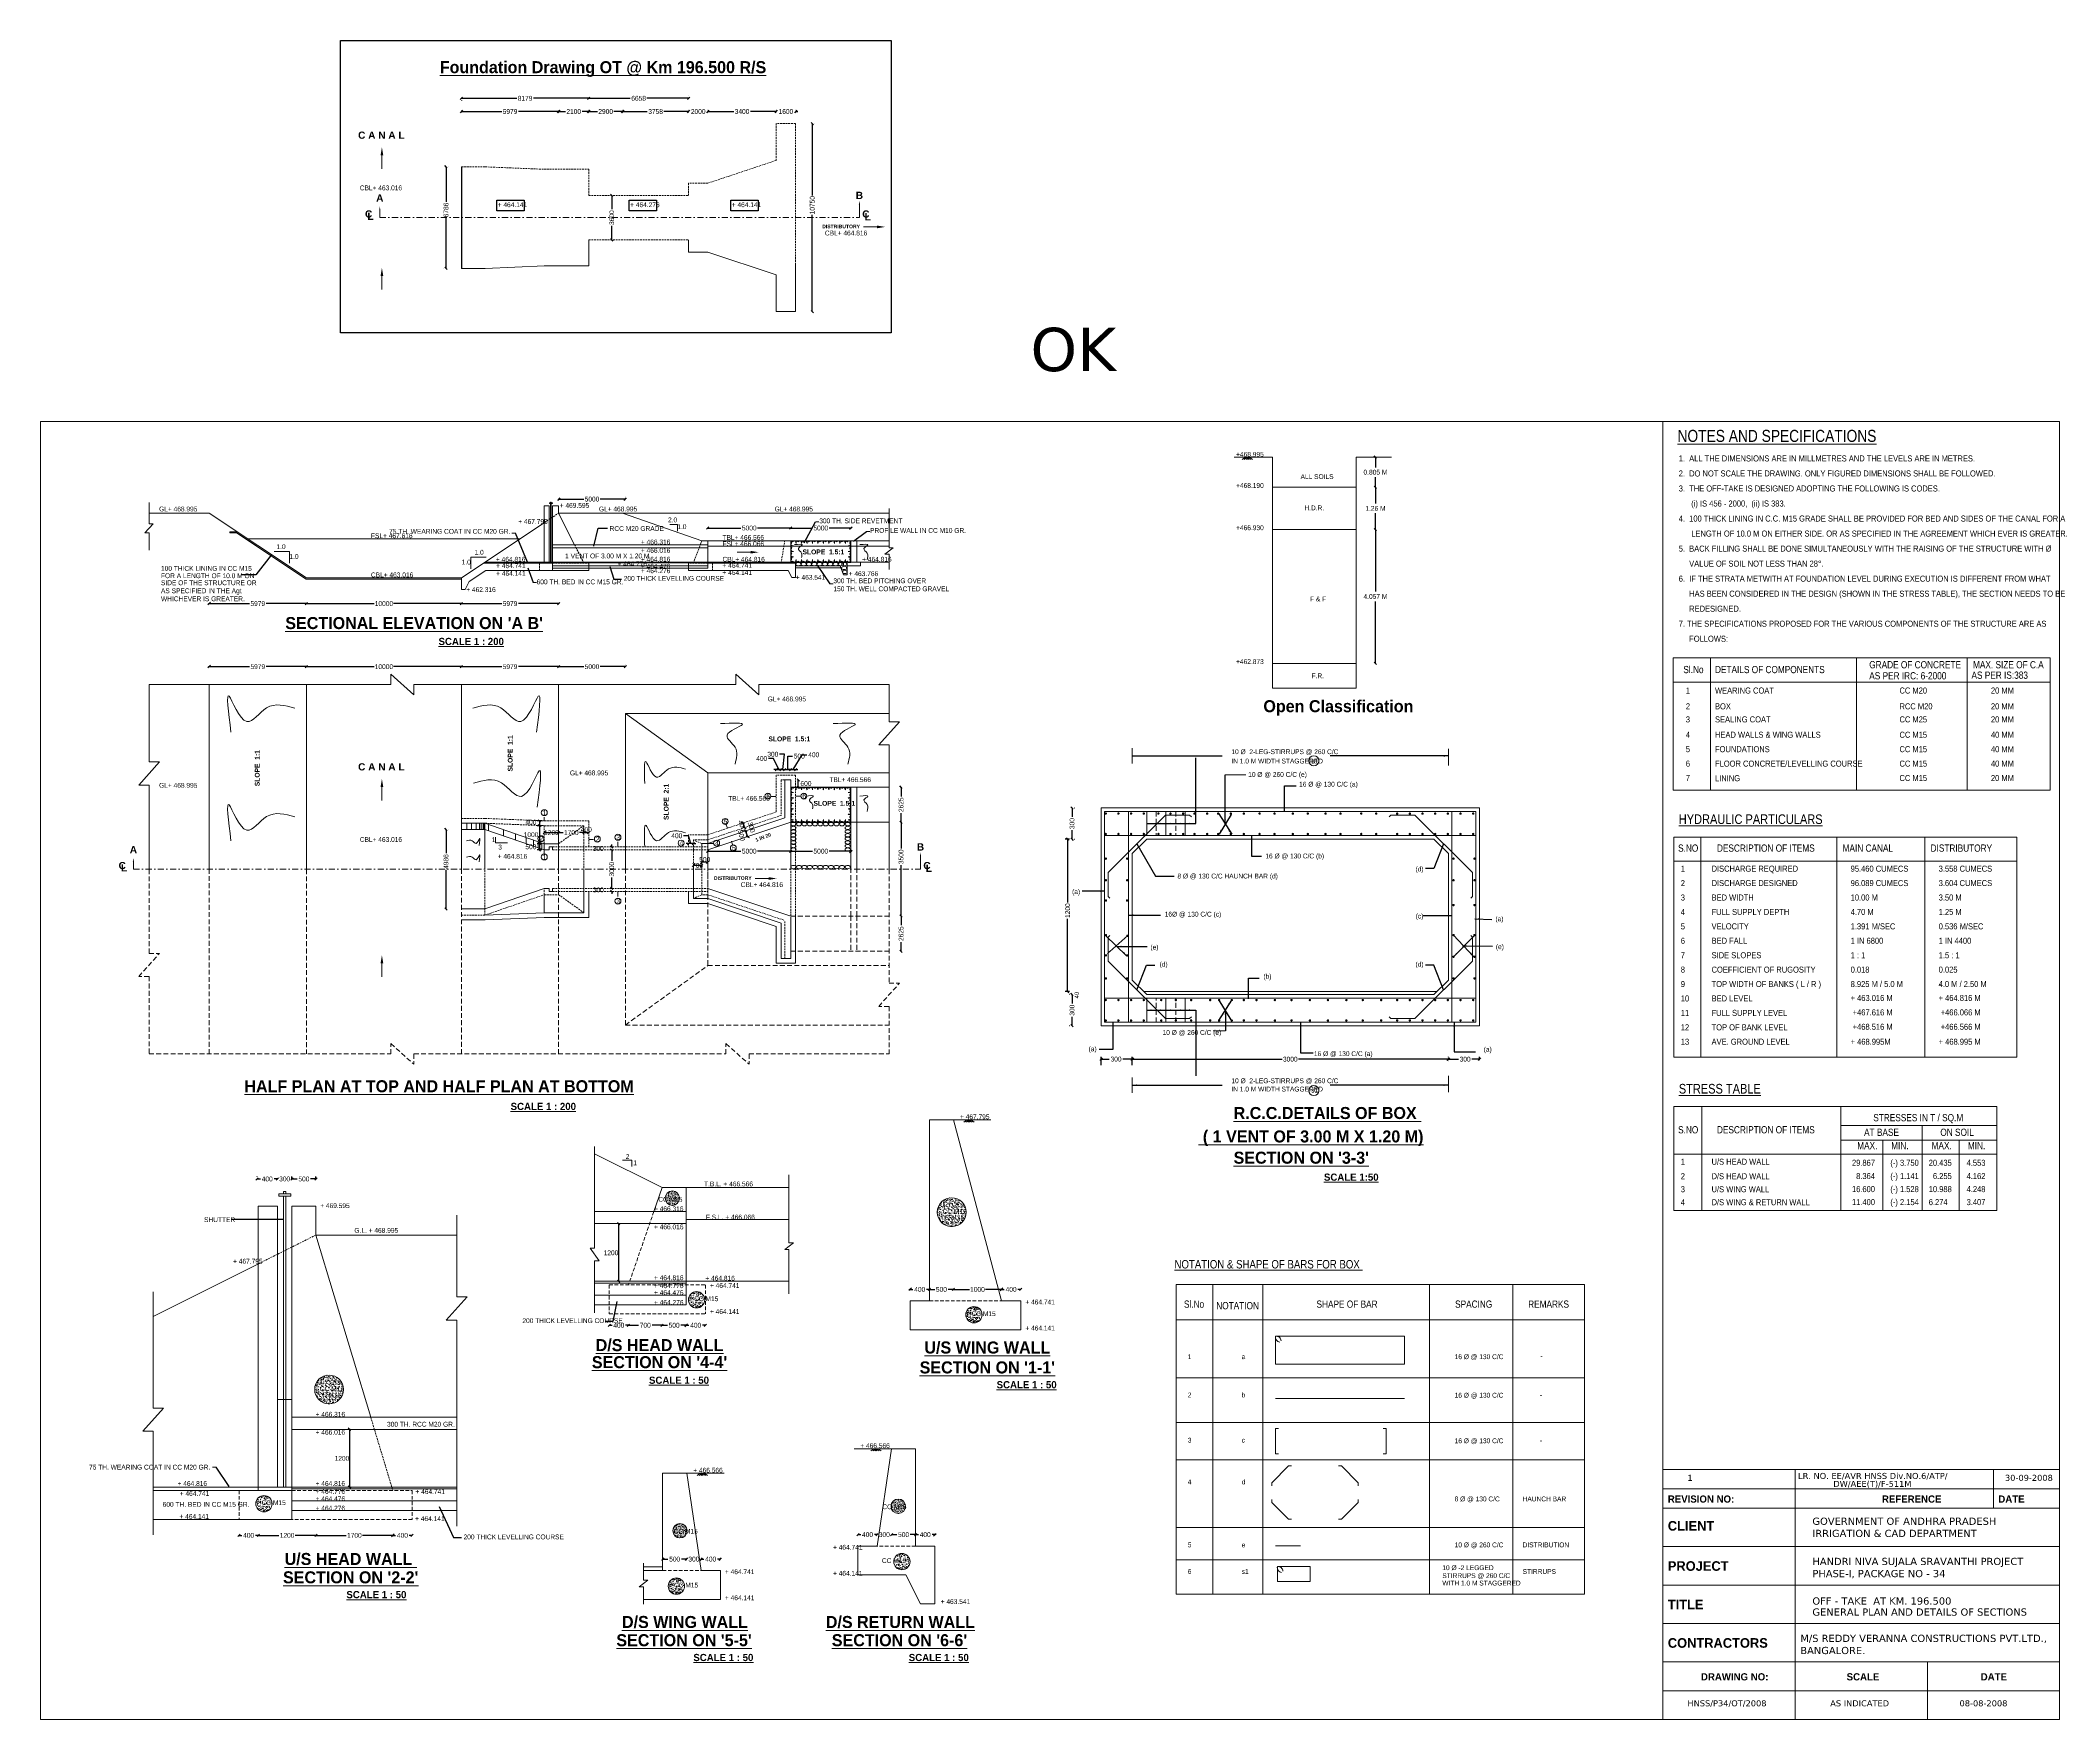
# Model space of a CAD drawing. Header units: millimetres. Extents: x 283753 to 367753, y 96727 to 166586.
import ezdxf
from ezdxf.enums import TextEntityAlignment as Align

# ---------------------------------------------------------------- set-up
doc = ezdxf.new("R2010")
doc.units = ezdxf.units.MM
for name, pattern in [('CENTER', [2, 1.25, -0.25, 0.25, -0.25]), ('DASHDOTX2', [50.8, 25.4, -12.7, 0, -12.7]), ('HIDDEN', [0.375, 0.25, -0.125])]:
    doc.linetypes.add(name, pattern=pattern)
for name, color, linetype in [('Box', 20, 'Continuous'), ('canal', 5, 'Continuous'), ('CENTER', 5, 'CENTER'), ('headwall', 6, 'Continuous'), ('TEXT', 7, 'Continuous')]:
    doc.layers.add(name, color=color, linetype=linetype)
doc.styles.add('AB', font='arialbd.ttf')
doc.styles.add('ARIAL NARROW', font='ARIALN.TTF')
doc.styles.add('CITYBLUEPR', font='cityb___.ttf')
doc.styles.add('VERDANA', font='verdana.ttf')
doc.dimstyles.new('ISO-25', dxfattribs={"dimtxt": 2.5, "dimasz": 2.5, "dimexe": 1.25, "dimexo": 0.625, "dimtad": 1, "dimdec": 0, "dimtxsty": 'Standard', "dimblk": 'OBLIQUE', "dimcen": 2.5, "dimdle": 1.25, "dimclrd": 6, "dimadec": 0, "dimazin": 0, "dimtfac": 1, "dimtdec": 0, "dimtmove": 0, "dimatfit": 3, "dimfxl": 1, "dimarcsym": 0})
doc.dimstyles.get("Standard").update_dxf_attribs({"dimtxt": 0.18, "dimasz": 0.18, "dimexe": 0.18, "dimexo": 0.0625, "dimgap": 0.09, "dimtad": 0, "dimtih": 1, "dimtoh": 1, "dimdec": 4, "dimzin": 0, "dimdsep": 46, "dimtxsty": 'Standard', "dimcen": 0.09, "dimadec": 0, "dimazin": 0, "dimtfac": 1, "dimtdec": 4, "dimtofl": 0, "dimtmove": 0, "dimatfit": 3, "dimfxl": 1, "dimtolj": 1, "dimtzin": 0, "dimarcsym": 0})
doc.dimstyles.new('STANDARD$0', dxfattribs={"dimscale": 88.888889, "dimtxt": 0.02, "dimasz": 0.02, "dimexe": 0.05, "dimexo": 0.1, "dimgap": 0.002, "dimtad": 2, "dimdec": 0, "dimzin": 1, "dimdsep": 46, "dimtxsty": 'Standard', "dimblk": 'OBLIQUE', "dimcen": 0.09, "dimadec": 0, "dimazin": 0, "dimtfac": 1, "dimtdec": 4, "dimtofl": 0, "dimtmove": 0, "dimatfit": 3, "dimfxl": 1, "dimtolj": 1, "dimtzin": 1, "dimarcsym": 0})
doc.dimstyles.new('STANDARD$7', dxfattribs={"dimtxt": 2, "dimasz": 2, "dimexe": 1.25, "dimexo": 0.625, "dimtad": 1, "dimdec": 0, "dimlfac": 0.5, "dimdsep": 46, "dimtxsty": 'Standard', "dimcen": 2.5, "dimadec": 0, "dimazin": 0, "dimtfac": 1, "dimtdec": 0, "dimtmove": 0, "dimatfit": 3, "dimfxl": 1, "dimtolj": 1, "dimtzin": 0, "dimarcsym": 0})

# ---------------------------------------------------------------- blocks, each defined once
blk = doc.blocks.new('_Oblique')
at = {"color": 0, "linetype": 'ByBlock', "lineweight": -2}
blk.add_line((-0.5, -0.5), (0.5, 0.5), dxfattribs=at)
blk = doc.blocks.new('*D146')
at = {"layer": 'canal', "color": 0, "lineweight": -2, "transparency": 16777216}
blk.add_line((315279, 135518), (315279, 135818), dxfattribs=at)
at = {"layer": 'Defpoints', "color": 0, "transparency": 16777216}
for p in [(315279, 135818), (315279, 135818), (315279, 135518)]:
    blk.add_point(p, dxfattribs=at)
at = {"layer": 'canal', "color": 0, "lineweight": -2, "transparency": 16777216, "xscale": 100, "yscale": 100, "zscale": 100}
for p, rotation in [((315279, 135818), 90), ((315279, 135518), 270)]:
    blk.add_blockref('_Oblique', p, dxfattribs=dict(at, rotation=rotation))
at = {"layer": 'canal', "color": 0, "lineweight": 9, "transparency": 16777216, "insert": (315600, 135668), "char_height": 200, "attachment_point": 5, "style": 'ARIAL NARROW'}
blk.add_mtext('\\A1;600', dxfattribs=at)
blk = doc.blocks.new('*D147')
at = {"layer": 'canal', "color": 0, "lineweight": -2, "transparency": 16777216}
for p, q in [((290775, 140532), (292451, 140532)), ((294819, 140532), (293142, 140532))]:
    blk.add_line(p, q, dxfattribs=at)
at = {"layer": 'Defpoints', "color": 0, "transparency": 16777216}
for p in [(290775, 140532), (294819, 140532), (294819, 140532)]:
    blk.add_point(p, dxfattribs=at)
at = {"layer": 'canal', "color": 0, "lineweight": -2, "transparency": 16777216, "xscale": 100, "yscale": 100, "zscale": 100, "rotation": 180}
blk.add_blockref('_Oblique', (290775, 140532), dxfattribs=at)
at = {"layer": 'canal', "color": 0, "lineweight": -2, "transparency": 16777216, "xscale": 100, "yscale": 100, "zscale": 100}
blk.add_blockref('_Oblique', (294819, 140532), dxfattribs=at)
at = {"layer": 'canal', "color": 0, "lineweight": 9, "transparency": 16777216, "insert": (292797, 140532), "char_height": 200, "attachment_point": 5, "style": 'ARIAL NARROW'}
blk.add_mtext('\\A1;5979', dxfattribs=at)
blk = doc.blocks.new('*D148')
at = {"layer": 'canal', "color": 0, "lineweight": -2, "transparency": 16777216}
for p, q in [((294819, 140532), (297643, 140532)), ((301269, 140532), (298444, 140532))]:
    blk.add_line(p, q, dxfattribs=at)
at = {"layer": 'Defpoints', "color": 0, "transparency": 16777216}
for p in [(294819, 140532), (301269, 140532), (301269, 140532)]:
    blk.add_point(p, dxfattribs=at)
at = {"layer": 'canal', "color": 0, "lineweight": -2, "transparency": 16777216, "xscale": 100, "yscale": 100, "zscale": 100, "rotation": 180}
blk.add_blockref('_Oblique', (294819, 140532), dxfattribs=at)
at = {"layer": 'canal', "color": 0, "lineweight": -2, "transparency": 16777216, "xscale": 100, "yscale": 100, "zscale": 100}
blk.add_blockref('_Oblique', (301269, 140532), dxfattribs=at)
at = {"layer": 'canal', "color": 0, "lineweight": 9, "transparency": 16777216, "insert": (298044, 140532), "char_height": 200, "attachment_point": 5, "style": 'ARIAL NARROW'}
blk.add_mtext('\\A1;10000', dxfattribs=at)
blk = doc.blocks.new('*D149')
at = {"layer": 'canal', "color": 0, "lineweight": -2, "transparency": 16777216}
for p, q in [((301269, 140532), (302945, 140532)), ((305313, 140532), (303636, 140532))]:
    blk.add_line(p, q, dxfattribs=at)
at = {"layer": 'Defpoints', "color": 0, "transparency": 16777216}
for p in [(301269, 140532), (305313, 140532), (305313, 140532)]:
    blk.add_point(p, dxfattribs=at)
at = {"layer": 'canal', "color": 0, "lineweight": -2, "transparency": 16777216, "xscale": 100, "yscale": 100, "zscale": 100, "rotation": 180}
blk.add_blockref('_Oblique', (301269, 140532), dxfattribs=at)
at = {"layer": 'canal', "color": 0, "lineweight": -2, "transparency": 16777216, "xscale": 100, "yscale": 100, "zscale": 100}
blk.add_blockref('_Oblique', (305313, 140532), dxfattribs=at)
at = {"layer": 'canal', "color": 0, "lineweight": 9, "transparency": 16777216, "insert": (303291, 140532), "char_height": 200, "attachment_point": 5, "style": 'ARIAL NARROW'}
blk.add_mtext('\\A1;5979', dxfattribs=at)
blk = doc.blocks.new('*D150')
at = {"layer": 'canal', "color": 0, "lineweight": -2, "transparency": 16777216}
for p, q in [((307520, 132906), (307520, 132450)), ((307520, 131306), (307520, 131761))]:
    blk.add_line(p, q, dxfattribs=at)
at = {"layer": 'Defpoints', "color": 0, "transparency": 16777216}
for p in [(307520, 132906), (307520, 131306), (307520, 131306)]:
    blk.add_point(p, dxfattribs=at)
at = {"layer": 'canal', "color": 0, "lineweight": -2, "transparency": 16777216, "xscale": 100, "yscale": 100, "zscale": 100}
for p, rotation in [((307520, 132906), 90), ((307520, 131306), 270)]:
    blk.add_blockref('_Oblique', p, dxfattribs=dict(at, rotation=rotation))
at = {"layer": 'canal', "color": 0, "lineweight": 9, "transparency": 16777216, "insert": (307520, 132106), "char_height": 200, "attachment_point": 5, "rotation": 90, "style": 'ARIAL NARROW'}
blk.add_mtext('\\A1;3000', dxfattribs=at)
blk = doc.blocks.new('*D151')
at = {"layer": 'canal', "color": 0, "lineweight": -2, "transparency": 16777216}
for p, q in [((307520, 131306), (307520, 131406)), ((307520, 131181), (307520, 131081))]:
    blk.add_line(p, q, dxfattribs=at)
at = {"layer": 'Defpoints', "color": 0, "transparency": 16777216}
for p in [(307520, 131306), (307520, 131181), (307520, 131181)]:
    blk.add_point(p, dxfattribs=at)
at = {"layer": 'canal', "color": 0, "lineweight": -2, "transparency": 16777216, "xscale": 100, "yscale": 100, "zscale": 100}
for p, rotation in [((307520, 131306), 270), ((307520, 131181), 90)]:
    blk.add_blockref('_Oblique', p, dxfattribs=dict(at, rotation=rotation))
at = {"layer": 'canal', "color": 0, "lineweight": 9, "transparency": 16777216, "insert": (306962, 131243), "char_height": 200, "attachment_point": 5, "style": 'ARIAL NARROW'}
blk.add_mtext('\\A1;300', dxfattribs=at)
blk = doc.blocks.new('*D152')
at = {"layer": 'canal', "color": 0, "lineweight": -2, "transparency": 16777216}
for p, q in [((307520, 133031), (307520, 133131)), ((307520, 132906), (307520, 132806))]:
    blk.add_line(p, q, dxfattribs=at)
at = {"layer": 'Defpoints', "color": 0, "transparency": 16777216}
for p in [(307520, 133031), (307520, 133031), (307520, 132906)]:
    blk.add_point(p, dxfattribs=at)
at = {"layer": 'canal', "color": 0, "lineweight": -2, "transparency": 16777216, "xscale": 100, "yscale": 100, "zscale": 100}
for p, rotation in [((307520, 133031), 270), ((307520, 132906), 90)]:
    blk.add_blockref('_Oblique', p, dxfattribs=dict(at, rotation=rotation))
at = {"layer": 'canal', "color": 0, "lineweight": 9, "transparency": 16777216, "insert": (306962, 132968), "char_height": 200, "attachment_point": 5, "style": 'ARIAL NARROW'}
blk.add_mtext('\\A1;300', dxfattribs=at)
blk = doc.blocks.new('*D153')
at = {"layer": 'canal', "color": 0, "lineweight": -2, "transparency": 16777216}
for p, q in [((305313, 140532), (306355, 140532)), ((308087, 140532), (307044, 140532)), ((308087, 140632), (308087, 140632))]:
    blk.add_line(p, q, dxfattribs=at)
at = {"layer": 'Defpoints', "color": 0, "transparency": 16777216}
for p in [(305313, 140532), (305313, 140532), (308087, 140532)]:
    blk.add_point(p, dxfattribs=at)
at = {"layer": 'canal', "color": 0, "lineweight": -2, "transparency": 16777216, "xscale": 100, "yscale": 100, "zscale": 100, "rotation": 180}
blk.add_blockref('_Oblique', (305313, 140532), dxfattribs=at)
at = {"layer": 'canal', "color": 0, "lineweight": -2, "transparency": 16777216, "xscale": 100, "yscale": 100, "zscale": 100}
blk.add_blockref('_Oblique', (308087, 140532), dxfattribs=at)
at = {"layer": 'canal', "color": 0, "lineweight": 9, "transparency": 16777216, "insert": (306700, 140532), "char_height": 200, "attachment_point": 5, "style": 'ARIAL NARROW'}
blk.add_mtext('\\A1;5000', dxfattribs=at)
blk = doc.blocks.new('*D154')
at = {"layer": 'canal', "color": 0, "lineweight": -2, "transparency": 16777216}
for p, q in [((290775, 143155), (292451, 143155)), ((294819, 143155), (293142, 143155))]:
    blk.add_line(p, q, dxfattribs=at)
at = {"layer": 'Defpoints', "color": 0, "transparency": 16777216}
for p in [(290775, 143155), (294819, 143155), (294819, 143155)]:
    blk.add_point(p, dxfattribs=at)
at = {"layer": 'canal', "color": 0, "lineweight": -2, "transparency": 16777216, "xscale": 100, "yscale": 100, "zscale": 100, "rotation": 180}
blk.add_blockref('_Oblique', (290775, 143155), dxfattribs=at)
at = {"layer": 'canal', "color": 0, "lineweight": -2, "transparency": 16777216, "xscale": 100, "yscale": 100, "zscale": 100}
blk.add_blockref('_Oblique', (294819, 143155), dxfattribs=at)
at = {"layer": 'canal', "color": 0, "lineweight": 9, "transparency": 16777216, "insert": (292797, 143155), "char_height": 200, "attachment_point": 5, "style": 'ARIAL NARROW'}
blk.add_mtext('\\A1;5979', dxfattribs=at)
blk = doc.blocks.new('*D155')
at = {"layer": 'canal', "color": 0, "lineweight": -2, "transparency": 16777216}
for p, q in [((294819, 143155), (297643, 143155)), ((301269, 143155), (298444, 143155))]:
    blk.add_line(p, q, dxfattribs=at)
at = {"layer": 'Defpoints', "color": 0, "transparency": 16777216}
for p in [(294819, 143155), (301269, 143155), (301269, 143155)]:
    blk.add_point(p, dxfattribs=at)
at = {"layer": 'canal', "color": 0, "lineweight": -2, "transparency": 16777216, "xscale": 100, "yscale": 100, "zscale": 100, "rotation": 180}
blk.add_blockref('_Oblique', (294819, 143155), dxfattribs=at)
at = {"layer": 'canal', "color": 0, "lineweight": -2, "transparency": 16777216, "xscale": 100, "yscale": 100, "zscale": 100}
blk.add_blockref('_Oblique', (301269, 143155), dxfattribs=at)
at = {"layer": 'canal', "color": 0, "lineweight": 9, "transparency": 16777216, "insert": (298044, 143155), "char_height": 200, "attachment_point": 5, "style": 'ARIAL NARROW'}
blk.add_mtext('\\A1;10000', dxfattribs=at)
blk = doc.blocks.new('*D156')
at = {"layer": 'canal', "color": 0, "lineweight": -2, "transparency": 16777216}
for p, q in [((301269, 143155), (302945, 143155)), ((305313, 143155), (303636, 143155))]:
    blk.add_line(p, q, dxfattribs=at)
at = {"layer": 'Defpoints', "color": 0, "transparency": 16777216}
for p in [(301269, 143155), (305313, 143155), (305313, 143155)]:
    blk.add_point(p, dxfattribs=at)
at = {"layer": 'canal', "color": 0, "lineweight": -2, "transparency": 16777216, "xscale": 100, "yscale": 100, "zscale": 100, "rotation": 180}
blk.add_blockref('_Oblique', (301269, 143155), dxfattribs=at)
at = {"layer": 'canal', "color": 0, "lineweight": -2, "transparency": 16777216, "xscale": 100, "yscale": 100, "zscale": 100}
blk.add_blockref('_Oblique', (305313, 143155), dxfattribs=at)
at = {"layer": 'canal', "color": 0, "lineweight": 9, "transparency": 16777216, "insert": (303291, 143155), "char_height": 200, "attachment_point": 5, "style": 'ARIAL NARROW'}
blk.add_mtext('\\A1;5979', dxfattribs=at)
blk = doc.blocks.new('*D157')
at = {"layer": 'canal', "color": 0, "lineweight": -2, "transparency": 16777216}
for p, q in [((305313, 147501), (306355, 147501)), ((308087, 147501), (307044, 147501)), ((308087, 147601), (308087, 147601))]:
    blk.add_line(p, q, dxfattribs=at)
at = {"layer": 'Defpoints', "color": 0, "transparency": 16777216}
for p in [(305313, 147501), (305313, 147501), (308087, 147501)]:
    blk.add_point(p, dxfattribs=at)
at = {"layer": 'canal', "color": 0, "lineweight": -2, "transparency": 16777216, "xscale": 100, "yscale": 100, "zscale": 100, "rotation": 180}
blk.add_blockref('_Oblique', (305313, 147501), dxfattribs=at)
at = {"layer": 'canal', "color": 0, "lineweight": -2, "transparency": 16777216, "xscale": 100, "yscale": 100, "zscale": 100}
blk.add_blockref('_Oblique', (308087, 147501), dxfattribs=at)
at = {"layer": 'canal', "color": 0, "lineweight": 9, "transparency": 16777216, "insert": (306700, 147501), "char_height": 200, "attachment_point": 5, "style": 'ARIAL NARROW'}
blk.add_mtext('\\A1;5000', dxfattribs=at)
blk = doc.blocks.new('*D158')
at = {"layer": 'canal', "color": 0, "lineweight": -2, "transparency": 16777216}
for p, q in [((311517, 146298), (312897, 146298)), ((314967, 146298), (313587, 146298))]:
    blk.add_line(p, q, dxfattribs=at)
at = {"layer": 'Defpoints', "color": 0, "transparency": 16777216}
for p in [(311517, 146298), (314967, 146298), (314967, 146298)]:
    blk.add_point(p, dxfattribs=at)
at = {"layer": 'canal', "color": 0, "lineweight": -2, "transparency": 16777216, "xscale": 100, "yscale": 100, "zscale": 100, "rotation": 180}
blk.add_blockref('_Oblique', (311517, 146298), dxfattribs=at)
at = {"layer": 'canal', "color": 0, "lineweight": -2, "transparency": 16777216, "xscale": 100, "yscale": 100, "zscale": 100}
blk.add_blockref('_Oblique', (314967, 146298), dxfattribs=at)
at = {"layer": 'canal', "color": 0, "lineweight": 9, "transparency": 16777216, "insert": (313242, 146298), "char_height": 200, "attachment_point": 5, "style": 'ARIAL NARROW'}
blk.add_mtext('\\A1;5000', dxfattribs=at)
blk = doc.blocks.new('*D159')
at = {"layer": 'canal', "color": 0, "lineweight": -2, "transparency": 16777216}
for p, q in [((314967, 146298), (315872, 146298)), ((317467, 146298), (316562, 146298))]:
    blk.add_line(p, q, dxfattribs=at)
at = {"layer": 'Defpoints', "color": 0, "transparency": 16777216}
for p in [(314967, 146298), (317467, 146298), (317467, 146298)]:
    blk.add_point(p, dxfattribs=at)
at = {"layer": 'canal', "color": 0, "lineweight": -2, "transparency": 16777216, "xscale": 100, "yscale": 100, "zscale": 100, "rotation": 180}
blk.add_blockref('_Oblique', (314967, 146298), dxfattribs=at)
at = {"layer": 'canal', "color": 0, "lineweight": -2, "transparency": 16777216, "xscale": 100, "yscale": 100, "zscale": 100}
blk.add_blockref('_Oblique', (317467, 146298), dxfattribs=at)
at = {"layer": 'canal', "color": 0, "lineweight": 9, "transparency": 16777216, "insert": (316217, 146298), "char_height": 200, "attachment_point": 5, "style": 'ARIAL NARROW'}
blk.add_mtext('\\A1;5000', dxfattribs=at)
blk = doc.blocks.new('*D160')
at = {"layer": 'canal', "color": 0, "lineweight": -2, "transparency": 16777216}
for p, q in [((311517, 132854), (312897, 132854)), ((314967, 132854), (313587, 132854))]:
    blk.add_line(p, q, dxfattribs=at)
at = {"layer": 'Defpoints', "color": 0, "transparency": 16777216}
for p in [(311517, 132854), (314967, 132854), (314967, 132854)]:
    blk.add_point(p, dxfattribs=at)
at = {"layer": 'canal', "color": 0, "lineweight": -2, "transparency": 16777216, "xscale": 100, "yscale": 100, "zscale": 100, "rotation": 180}
blk.add_blockref('_Oblique', (311517, 132854), dxfattribs=at)
at = {"layer": 'canal', "color": 0, "lineweight": -2, "transparency": 16777216, "xscale": 100, "yscale": 100, "zscale": 100}
blk.add_blockref('_Oblique', (314967, 132854), dxfattribs=at)
at = {"layer": 'canal', "color": 0, "lineweight": 9, "transparency": 16777216, "insert": (313242, 132854), "char_height": 200, "attachment_point": 5, "style": 'ARIAL NARROW'}
blk.add_mtext('\\A1;5000', dxfattribs=at)
blk = doc.blocks.new('*D161')
at = {"layer": 'canal', "color": 0, "lineweight": -2, "transparency": 16777216}
for p, q in [((314967, 132854), (315872, 132854)), ((317467, 132854), (316562, 132854))]:
    blk.add_line(p, q, dxfattribs=at)
at = {"layer": 'Defpoints', "color": 0, "transparency": 16777216}
for p in [(314967, 132854), (317467, 132854), (317467, 132854)]:
    blk.add_point(p, dxfattribs=at)
at = {"layer": 'canal', "color": 0, "lineweight": -2, "transparency": 16777216, "xscale": 100, "yscale": 100, "zscale": 100, "rotation": 180}
blk.add_blockref('_Oblique', (314967, 132854), dxfattribs=at)
at = {"layer": 'canal', "color": 0, "lineweight": -2, "transparency": 16777216, "xscale": 100, "yscale": 100, "zscale": 100}
blk.add_blockref('_Oblique', (317467, 132854), dxfattribs=at)
at = {"layer": 'canal', "color": 0, "lineweight": 9, "transparency": 16777216, "insert": (316217, 132854), "char_height": 200, "attachment_point": 5, "style": 'ARIAL NARROW'}
blk.add_mtext('\\A1;5000', dxfattribs=at)
blk = doc.blocks.new('*D162')
at = {"layer": 'canal', "color": 0, "lineweight": -2, "transparency": 16777216}
for p, q in [((300627, 133757), (300627, 132771)), ((300727, 133757), (300727, 133757)), ((300627, 130454), (300627, 132075))]:
    blk.add_line(p, q, dxfattribs=at)
at = {"layer": 'Defpoints', "color": 0, "transparency": 16777216}
for p in [(300627, 133757), (300627, 130454), (300627, 130454)]:
    blk.add_point(p, dxfattribs=at)
at = {"layer": 'canal', "color": 0, "lineweight": -2, "transparency": 16777216, "xscale": 100, "yscale": 100, "zscale": 100}
for p, rotation in [((300627, 133757), 90), ((300627, 130454), 270)]:
    blk.add_blockref('_Oblique', p, dxfattribs=dict(at, rotation=rotation))
at = {"layer": 'canal', "color": 0, "lineweight": 9, "transparency": 16777216, "insert": (300627, 132423), "char_height": 200, "attachment_point": 5, "rotation": 90, "style": 'ARIAL NARROW'}
blk.add_mtext('\\A1;4986', dxfattribs=at)
blk = doc.blocks.new('*D163')
at = {"layer": 'Defpoints', "color": 0, "transparency": 16777216}
for p in [(304713, 133626), (305313, 133626), (305313, 133626)]:
    blk.add_point(p, dxfattribs=at)
at = {"layer": 'headwall', "color": 0, "lineweight": -2, "transparency": 16777216}
blk.add_line((304713, 133626), (305313, 133626), dxfattribs=at)
at = {"layer": 'headwall', "color": 0, "lineweight": -2, "transparency": 16777216, "xscale": 100, "yscale": 100, "zscale": 100, "rotation": 180}
blk.add_blockref('_Oblique', (304713, 133626), dxfattribs=at)
at = {"layer": 'headwall', "color": 0, "lineweight": -2, "transparency": 16777216, "xscale": 100, "yscale": 100, "zscale": 100}
blk.add_blockref('_Oblique', (305313, 133626), dxfattribs=at)
at = {"layer": 'headwall', "color": 0, "lineweight": 9, "transparency": 16777216, "insert": (305013, 133626), "char_height": 200, "attachment_point": 5, "style": 'ARIAL NARROW'}
blk.add_mtext('\\A1;1200', dxfattribs=at)
blk = doc.blocks.new('*D164')
at = {"layer": 'Defpoints', "color": 0, "transparency": 16777216}
for p in [(305313, 133626), (306363, 133626), (306363, 133626)]:
    blk.add_point(p, dxfattribs=at)
at = {"layer": 'headwall', "color": 0, "lineweight": -2, "transparency": 16777216}
for p, q in [((305313, 133626), (305501, 133626)), ((306363, 133626), (306174, 133626))]:
    blk.add_line(p, q, dxfattribs=at)
at = {"layer": 'headwall', "color": 0, "lineweight": -2, "transparency": 16777216, "xscale": 100, "yscale": 100, "zscale": 100, "rotation": 180}
blk.add_blockref('_Oblique', (305313, 133626), dxfattribs=at)
at = {"layer": 'headwall', "color": 0, "lineweight": -2, "transparency": 16777216, "xscale": 100, "yscale": 100, "zscale": 100}
blk.add_blockref('_Oblique', (306363, 133626), dxfattribs=at)
at = {"layer": 'headwall', "color": 0, "lineweight": 9, "transparency": 16777216, "insert": (305838, 133626), "char_height": 200, "attachment_point": 5, "style": 'ARIAL NARROW'}
blk.add_mtext('\\A1;1700', dxfattribs=at)
blk = doc.blocks.new('*D165')
at = {"layer": 'Defpoints', "color": 0, "transparency": 16777216}
for p in [(306363, 133626), (306563, 133626), (306563, 133626)]:
    blk.add_point(p, dxfattribs=at)
at = {"layer": 'headwall', "color": 0, "lineweight": -2, "transparency": 16777216}
blk.add_line((306363, 133626), (306563, 133626), dxfattribs=at)
at = {"layer": 'headwall', "color": 0, "lineweight": -2, "transparency": 16777216, "xscale": 100, "yscale": 100, "zscale": 100, "rotation": 180}
blk.add_blockref('_Oblique', (306363, 133626), dxfattribs=at)
at = {"layer": 'headwall', "color": 0, "lineweight": -2, "transparency": 16777216, "xscale": 100, "yscale": 100, "zscale": 100}
blk.add_blockref('_Oblique', (306563, 133626), dxfattribs=at)
at = {"layer": 'headwall', "color": 0, "lineweight": 9, "transparency": 16777216, "insert": (306463, 133750), "char_height": 200, "attachment_point": 5, "style": 'ARIAL NARROW'}
blk.add_mtext('\\A1;400', dxfattribs=at)
blk = doc.blocks.new('*D166')
at = {"layer": 'Defpoints', "color": 0, "transparency": 16777216}
for p in [(304513, 133916), (304713, 134116), (304713, 133916)]:
    blk.add_point(p, dxfattribs=at)
at = {"layer": 'headwall', "color": 0, "lineweight": -2, "transparency": 16777216}
for p, q in [((304613, 134116), (304413, 134116)), ((304613, 133916), (304413, 133916)), ((304513, 134116), (304513, 133916))]:
    blk.add_line(p, q, dxfattribs=at)
at = {"layer": 'headwall', "color": 0, "lineweight": -2, "transparency": 16777216, "xscale": 100, "yscale": 100, "zscale": 100}
for p, rotation in [((304513, 134116), 90), ((304513, 133916), 270)]:
    blk.add_blockref('_Oblique', p, dxfattribs=dict(at, rotation=rotation))
at = {"layer": 'headwall', "color": 0, "lineweight": 9, "transparency": 16777216, "insert": (304158, 134061), "char_height": 200, "attachment_point": 5, "style": 'ARIAL NARROW'}
blk.add_mtext('\\A1;400', dxfattribs=at)
blk = doc.blocks.new('*D167')
at = {"layer": 'Defpoints', "color": 0, "transparency": 16777216}
for p in [(304713, 133916), (304513, 133166), (304713, 133166)]:
    blk.add_point(p, dxfattribs=at)
at = {"layer": 'headwall', "color": 0, "lineweight": -2, "transparency": 16777216}
for p, q in [((304613, 133916), (304413, 133916)), ((304513, 133916), (304513, 133166)), ((304613, 133166), (304413, 133166))]:
    blk.add_line(p, q, dxfattribs=at)
at = {"layer": 'headwall', "color": 0, "lineweight": -2, "transparency": 16777216, "xscale": 100, "yscale": 100, "zscale": 100}
for p, rotation in [((304513, 133916), 90), ((304513, 133166), 270)]:
    blk.add_blockref('_Oblique', p, dxfattribs=dict(at, rotation=rotation))
at = {"layer": 'headwall', "color": 0, "lineweight": 9, "transparency": 16777216, "insert": (304165, 133541), "char_height": 200, "attachment_point": 5, "style": 'ARIAL NARROW'}
blk.add_mtext('\\A1;1000', dxfattribs=at)
blk = doc.blocks.new('*D168')
at = {"layer": 'Defpoints', "color": 0, "transparency": 16777216}
for p in [(304513, 132906), (304713, 133166), (304713, 132906)]:
    blk.add_point(p, dxfattribs=at)
at = {"layer": 'headwall', "color": 0, "lineweight": -2, "transparency": 16777216}
for p, q in [((304613, 133166), (304413, 133166)), ((304613, 132906), (304413, 132906)), ((304513, 133166), (304513, 132906))]:
    blk.add_line(p, q, dxfattribs=at)
at = {"layer": 'headwall', "color": 0, "lineweight": -2, "transparency": 16777216, "xscale": 100, "yscale": 100, "zscale": 100}
for p, rotation in [((304513, 133166), 90), ((304513, 132906), 270)]:
    blk.add_blockref('_Oblique', p, dxfattribs=dict(at, rotation=rotation))
at = {"layer": 'headwall', "color": 0, "lineweight": 9, "transparency": 16777216, "insert": (304158, 133036), "char_height": 200, "attachment_point": 5, "style": 'ARIAL NARROW'}
blk.add_mtext('\\A1;500', dxfattribs=at)
blk = doc.blocks.new('*D169')
at = {"layer": 'Defpoints', "color": 0, "transparency": 16777216}
for p in [(311267, 132399), (311267, 132399), (311517, 132399)]:
    blk.add_point(p, dxfattribs=at)
at = {"layer": 'headwall', "color": 0, "lineweight": -2, "transparency": 16777216}
blk.add_line((311517, 132399), (311267, 132399), dxfattribs=at)
at = {"layer": 'headwall', "color": 0, "lineweight": -2, "transparency": 16777216, "xscale": 100, "yscale": 100, "zscale": 100, "rotation": 180}
blk.add_blockref('_Oblique', (311267, 132399), dxfattribs=at)
at = {"layer": 'headwall', "color": 0, "lineweight": -2, "transparency": 16777216, "xscale": 100, "yscale": 100, "zscale": 100}
blk.add_blockref('_Oblique', (311517, 132399), dxfattribs=at)
at = {"layer": 'headwall', "color": 0, "lineweight": 9, "transparency": 16777216, "insert": (311392, 132508), "char_height": 200, "attachment_point": 5, "style": 'ARIAL NARROW'}
blk.add_mtext('\\A1;500', dxfattribs=at)
blk = doc.blocks.new('*D170')
at = {"layer": 'Defpoints', "color": 0, "transparency": 16777216}
for p in [(310917, 132259), (310917, 132259), (311267, 132259)]:
    blk.add_point(p, dxfattribs=at)
at = {"layer": 'headwall', "color": 0, "lineweight": -2, "transparency": 16777216}
blk.add_line((311267, 132259), (310917, 132259), dxfattribs=at)
at = {"layer": 'headwall', "color": 0, "lineweight": -2, "transparency": 16777216, "xscale": 100, "yscale": 100, "zscale": 100, "rotation": 180}
blk.add_blockref('_Oblique', (310917, 132259), dxfattribs=at)
at = {"layer": 'headwall', "color": 0, "lineweight": -2, "transparency": 16777216, "xscale": 100, "yscale": 100, "zscale": 100}
blk.add_blockref('_Oblique', (311267, 132259), dxfattribs=at)
at = {"layer": 'headwall', "color": 0, "lineweight": 9, "transparency": 16777216, "insert": (311092, 132259), "char_height": 200, "attachment_point": 5, "style": 'ARIAL NARROW'}
blk.add_mtext('\\A1;700', dxfattribs=at)
blk = doc.blocks.new('*D171')
at = {"layer": 'Defpoints', "color": 0, "transparency": 16777216}
for p in [(310717, 133169), (310717, 133169), (310917, 133169)]:
    blk.add_point(p, dxfattribs=at)
at = {"layer": 'headwall', "color": 0, "lineweight": -2, "transparency": 16777216}
for p, q in [((310713, 133496), (310513, 133496)), ((310717, 133169), (310617, 133169)), ((310817, 133169), (310713, 133496)), ((310917, 133169), (310717, 133169)), ((310917, 133169), (311017, 133169))]:
    blk.add_line(p, q, dxfattribs=at)
at = {"layer": 'headwall', "color": 0, "lineweight": -2, "transparency": 16777216, "xscale": 100, "yscale": 100, "zscale": 100}
blk.add_blockref('_Oblique', (310717, 133169), dxfattribs=at)
at = {"layer": 'headwall', "color": 0, "lineweight": -2, "transparency": 16777216, "xscale": 100, "yscale": 100, "zscale": 100, "rotation": 180}
blk.add_blockref('_Oblique', (310917, 133169), dxfattribs=at)
at = {"layer": 'headwall', "color": 0, "lineweight": 9, "transparency": 16777216, "insert": (310228, 133496), "char_height": 200, "attachment_point": 5, "style": 'ARIAL NARROW'}
blk.add_mtext('\\A1;400', dxfattribs=at)
blk = doc.blocks.new('*D172')
at = {"layer": 'Defpoints', "color": 0, "transparency": 16777216}
for p in [(312979, 134025), (313042, 133836), (313042, 133836)]:
    blk.add_point(p, dxfattribs=at)
at = {"layer": 'headwall', "color": 0, "lineweight": -2, "transparency": 16777216}
blk.add_line((312979, 134025), (313042, 133836), dxfattribs=at)
at = {"layer": 'headwall', "color": 0, "lineweight": -2, "transparency": 16777216, "xscale": 100, "yscale": 100, "zscale": 100}
for p, rotation in [((312979, 134025), 108.4349488229273), ((313042, 133836), 288.4349488229273)]:
    blk.add_blockref('_Oblique', p, dxfattribs=dict(at, rotation=rotation))
at = {"layer": 'headwall', "color": 0, "lineweight": 9, "transparency": 16777216, "insert": (312942, 133923), "char_height": 200, "attachment_point": 5, "rotation": 288.43495, "style": 'ARIAL NARROW'}
blk.add_mtext('\\A1;400', dxfattribs=at)
blk = doc.blocks.new('*D173')
at = {"layer": 'Defpoints', "color": 0, "transparency": 16777216}
for p in [(313042, 133836), (313090, 133693), (313090, 133693)]:
    blk.add_point(p, dxfattribs=at)
at = {"layer": 'headwall', "color": 0, "lineweight": -2, "transparency": 16777216}
for p, q in [((313042, 133836), (313010, 133930)), ((313090, 133693), (313121, 133598)), ((313184, 133725), (313184, 133725))]:
    blk.add_line(p, q, dxfattribs=at)
at = {"layer": 'headwall', "color": 0, "lineweight": -2, "transparency": 16777216, "xscale": 100, "yscale": 100, "zscale": 100}
for p, rotation in [((313042, 133836), 288.4349488229282), ((313090, 133693), 108.4349488229282)]:
    blk.add_blockref('_Oblique', p, dxfattribs=dict(at, rotation=rotation))
at = {"layer": 'headwall', "color": 0, "lineweight": 9, "transparency": 16777216, "insert": (313331, 133853), "char_height": 200, "attachment_point": 5, "rotation": 288.43495, "style": 'ARIAL NARROW'}
blk.add_mtext('\\A1;300', dxfattribs=at)
blk = doc.blocks.new('*D174')
at = {"layer": 'Defpoints', "color": 0, "transparency": 16777216}
for p in [(313090, 133693), (313169, 133456), (313169, 133456)]:
    blk.add_point(p, dxfattribs=at)
at = {"layer": 'headwall', "color": 0, "lineweight": -2, "transparency": 16777216}
blk.add_line((313090, 133693), (313169, 133456), dxfattribs=at)
at = {"layer": 'headwall', "color": 0, "lineweight": -2, "transparency": 16777216, "xscale": 100, "yscale": 100, "zscale": 100}
for p, rotation in [((313090, 133693), 108.4349488229273), ((313169, 133456), 288.4349488229273)]:
    blk.add_blockref('_Oblique', p, dxfattribs=dict(at, rotation=rotation))
at = {"layer": 'headwall', "color": 0, "lineweight": 9, "transparency": 16777216, "insert": (312920, 133504), "char_height": 200, "attachment_point": 5, "rotation": 288.43495, "style": 'ARIAL NARROW'}
blk.add_mtext('\\A1;500', dxfattribs=at)
blk = doc.blocks.new('*D175')
at = {"layer": 'Defpoints', "color": 0, "transparency": 16777216}
for p in [(314367, 136251), (314567, 136251), (314567, 136251)]:
    blk.add_point(p, dxfattribs=at)
at = {"layer": 'headwall', "color": 0, "lineweight": -2, "transparency": 16777216}
for p, q in [((314245, 136708), (314045, 136708)), ((314467, 136251), (314245, 136708)), ((314367, 136251), (314267, 136251)), ((314367, 136251), (314567, 136251)), ((314567, 136251), (314667, 136251))]:
    blk.add_line(p, q, dxfattribs=at)
at = {"layer": 'headwall', "color": 0, "lineweight": -2, "transparency": 16777216, "xscale": 100, "yscale": 100, "zscale": 100}
blk.add_blockref('_Oblique', (314367, 136251), dxfattribs=at)
at = {"layer": 'headwall', "color": 0, "lineweight": -2, "transparency": 16777216, "xscale": 100, "yscale": 100, "zscale": 100, "rotation": 180}
blk.add_blockref('_Oblique', (314567, 136251), dxfattribs=at)
at = {"layer": 'headwall', "color": 0, "lineweight": 9, "transparency": 16777216, "insert": (313760, 136708), "char_height": 200, "attachment_point": 5, "style": 'ARIAL NARROW'}
blk.add_mtext('\\A1;400', dxfattribs=at)
blk = doc.blocks.new('*D176')
at = {"layer": 'Defpoints', "color": 0, "transparency": 16777216}
for p in [(314567, 136251), (314717, 136251), (314717, 136251)]:
    blk.add_point(p, dxfattribs=at)
at = {"layer": 'headwall', "color": 0, "lineweight": -2, "transparency": 16777216}
for p, q in [((314567, 136251), (314467, 136251)), ((314704, 136887), (314504, 136887)), ((314567, 136251), (314717, 136251)), ((314642, 136251), (314704, 136887)), ((314717, 136251), (314817, 136251))]:
    blk.add_line(p, q, dxfattribs=at)
at = {"layer": 'headwall', "color": 0, "lineweight": -2, "transparency": 16777216, "xscale": 100, "yscale": 100, "zscale": 100}
blk.add_blockref('_Oblique', (314567, 136251), dxfattribs=at)
at = {"layer": 'headwall', "color": 0, "lineweight": -2, "transparency": 16777216, "xscale": 100, "yscale": 100, "zscale": 100, "rotation": 180}
blk.add_blockref('_Oblique', (314717, 136251), dxfattribs=at)
at = {"layer": 'headwall', "color": 0, "lineweight": 9, "transparency": 16777216, "insert": (314223, 136887), "char_height": 200, "attachment_point": 5, "style": 'ARIAL NARROW'}
blk.add_mtext('\\A1;300', dxfattribs=at)
blk = doc.blocks.new('*D177')
at = {"layer": 'Defpoints', "color": 0, "transparency": 16777216}
for p in [(314717, 136251), (314967, 136251), (314967, 136251)]:
    blk.add_point(p, dxfattribs=at)
at = {"layer": 'headwall', "color": 0, "lineweight": -2, "transparency": 16777216}
for p, q in [((314717, 136251), (314967, 136251)), ((314842, 136251), (314842, 136809)), ((314842, 136809), (315042, 136809))]:
    blk.add_line(p, q, dxfattribs=at)
at = {"layer": 'headwall', "color": 0, "lineweight": -2, "transparency": 16777216, "xscale": 100, "yscale": 100, "zscale": 100, "rotation": 180}
blk.add_blockref('_Oblique', (314717, 136251), dxfattribs=at)
at = {"layer": 'headwall', "color": 0, "lineweight": -2, "transparency": 16777216, "xscale": 100, "yscale": 100, "zscale": 100}
blk.add_blockref('_Oblique', (314967, 136251), dxfattribs=at)
at = {"layer": 'headwall', "color": 0, "lineweight": 9, "transparency": 16777216, "insert": (315323, 136809), "char_height": 200, "attachment_point": 5, "style": 'ARIAL NARROW'}
blk.add_mtext('\\A1;500', dxfattribs=at)
blk = doc.blocks.new('*D178')
at = {"layer": 'Defpoints', "color": 0, "transparency": 16777216}
for p in [(314967, 136251), (315167, 136251), (315167, 136251)]:
    blk.add_point(p, dxfattribs=at)
at = {"layer": 'headwall', "color": 0, "lineweight": -2, "transparency": 16777216}
for p, q in [((314967, 136251), (314867, 136251)), ((314967, 136251), (315167, 136251)), ((315067, 136251), (315442, 136864)), ((315167, 136251), (315267, 136251)), ((315442, 136864), (315642, 136864))]:
    blk.add_line(p, q, dxfattribs=at)
at = {"layer": 'headwall', "color": 0, "lineweight": -2, "transparency": 16777216, "xscale": 100, "yscale": 100, "zscale": 100}
blk.add_blockref('_Oblique', (314967, 136251), dxfattribs=at)
at = {"layer": 'headwall', "color": 0, "lineweight": -2, "transparency": 16777216, "xscale": 100, "yscale": 100, "zscale": 100, "rotation": 180}
blk.add_blockref('_Oblique', (315167, 136251), dxfattribs=at)
at = {"layer": 'headwall', "color": 0, "lineweight": 9, "transparency": 16777216, "insert": (315926, 136864), "char_height": 200, "attachment_point": 5, "style": 'ARIAL NARROW'}
blk.add_mtext('\\A1;400', dxfattribs=at)
blk = doc.blocks.new('*D179')
at = {"layer": 'Defpoints', "color": 0, "transparency": 16777216}
for p in [(294215, 119099), (295215, 119218), (295215, 119086)]:
    blk.add_point(p, dxfattribs=at)
at = {"layer": 'TEXT', "color": 0, "lineweight": -2, "transparency": 16777216}
for p, q in [((294215, 119199), (294215, 119318)), ((295215, 119186), (295215, 119318)), ((294215, 119218), (294435, 119218)), ((295215, 119218), (294996, 119218))]:
    blk.add_line(p, q, dxfattribs=at)
at = {"layer": 'TEXT', "color": 0, "lineweight": -2, "transparency": 16777216, "xscale": 100, "yscale": 100, "zscale": 100, "rotation": 180}
blk.add_blockref('_Oblique', (294215, 119218), dxfattribs=at)
at = {"layer": 'TEXT', "color": 0, "lineweight": -2, "transparency": 16777216, "xscale": 100, "yscale": 100, "zscale": 100}
blk.add_blockref('_Oblique', (295215, 119218), dxfattribs=at)
at = {"layer": 'TEXT', "color": 0, "lineweight": 9, "transparency": 16777216, "insert": (294715, 119218), "char_height": 200, "attachment_point": 5, "style": 'ARIAL NARROW'}
blk.add_mtext('\\A1;500', dxfattribs=at)
blk = doc.blocks.new('*D180')
at = {"layer": 'Defpoints', "color": 0, "transparency": 16777216}
for p in [(293615, 119218), (294215, 119218), (294215, 119218)]:
    blk.add_point(p, dxfattribs=at)
at = {"layer": 'TEXT', "color": 0, "lineweight": -2, "transparency": 16777216}
for p, q in [((293615, 119218), (293635, 119218)), ((294215, 119218), (294196, 119218))]:
    blk.add_line(p, q, dxfattribs=at)
at = {"layer": 'TEXT', "color": 0, "lineweight": -2, "transparency": 16777216, "xscale": 100, "yscale": 100, "zscale": 100, "rotation": 180}
blk.add_blockref('_Oblique', (293615, 119218), dxfattribs=at)
at = {"layer": 'TEXT', "color": 0, "lineweight": -2, "transparency": 16777216, "xscale": 100, "yscale": 100, "zscale": 100}
blk.add_blockref('_Oblique', (294215, 119218), dxfattribs=at)
at = {"layer": 'TEXT', "color": 0, "lineweight": 9, "transparency": 16777216, "insert": (293915, 119218), "char_height": 200, "attachment_point": 5, "style": 'ARIAL NARROW'}
blk.add_mtext('\\A1;300', dxfattribs=at)
blk = doc.blocks.new('*D181')
at = {"layer": 'Defpoints', "color": 0, "transparency": 16777216}
for p in [(292765, 119206), (293615, 119218), (293615, 119218)]:
    blk.add_point(p, dxfattribs=at)
at = {"layer": 'TEXT', "color": 0, "lineweight": -2, "transparency": 16777216}
for p, q in [((292765, 119306), (292765, 119318)), ((292765, 119218), (292906, 119218)), ((293615, 119218), (293475, 119218))]:
    blk.add_line(p, q, dxfattribs=at)
at = {"layer": 'TEXT', "color": 0, "lineweight": -2, "transparency": 16777216, "xscale": 100, "yscale": 100, "zscale": 100, "rotation": 180}
blk.add_blockref('_Oblique', (292765, 119218), dxfattribs=at)
at = {"layer": 'TEXT', "color": 0, "lineweight": -2, "transparency": 16777216, "xscale": 100, "yscale": 100, "zscale": 100}
blk.add_blockref('_Oblique', (293615, 119218), dxfattribs=at)
at = {"layer": 'TEXT', "color": 0, "lineweight": 9, "transparency": 16777216, "insert": (293190, 119218), "char_height": 200, "attachment_point": 5, "style": 'ARIAL NARROW'}
blk.add_mtext('\\A1;400', dxfattribs=at)
blk = doc.blocks.new('*D182')
at = {"layer": 'Defpoints', "color": 0, "transparency": 16777216}
for p in [(296612, 108803), (296612, 106403), (296612, 106403)]:
    blk.add_point(p, dxfattribs=at)
at = {"layer": 'TEXT', "color": 0, "lineweight": -2, "transparency": 16777216}
for p, q in [((296612, 108803), (296612, 106403)), ((296512, 106403), (296512, 106403))]:
    blk.add_line(p, q, dxfattribs=at)
at = {"layer": 'TEXT', "color": 0, "lineweight": -2, "transparency": 16777216, "xscale": 100, "yscale": 100, "zscale": 100}
for p, rotation in [((296612, 108803), 90), ((296612, 106403), 270)]:
    blk.add_blockref('_Oblique', p, dxfattribs=dict(at, rotation=rotation))
at = {"layer": 'TEXT', "color": 0, "lineweight": 9, "transparency": 16777216, "insert": (296298, 107594), "char_height": 200, "attachment_point": 5, "style": 'ARIAL NARROW'}
blk.add_mtext('\\A1;1200', dxfattribs=at)
blk = doc.blocks.new('*D183')
at = {"layer": 'Defpoints', "color": 0, "transparency": 16777216}
for p in [(292815, 104391), (295215, 104391), (295215, 104391)]:
    blk.add_point(p, dxfattribs=at)
at = {"layer": 'TEXT', "color": 0, "lineweight": -2, "transparency": 16777216}
for p, q in [((292815, 104391), (293679, 104391)), ((295215, 104391), (294352, 104391))]:
    blk.add_line(p, q, dxfattribs=at)
at = {"layer": 'TEXT', "color": 0, "lineweight": -2, "transparency": 16777216, "xscale": 100, "yscale": 100, "zscale": 100, "rotation": 180}
blk.add_blockref('_Oblique', (292815, 104391), dxfattribs=at)
at = {"layer": 'TEXT', "color": 0, "lineweight": -2, "transparency": 16777216, "xscale": 100, "yscale": 100, "zscale": 100}
blk.add_blockref('_Oblique', (295215, 104391), dxfattribs=at)
at = {"layer": 'TEXT', "color": 0, "lineweight": 9, "transparency": 16777216, "insert": (294015, 104391), "char_height": 200, "attachment_point": 5, "style": 'ARIAL NARROW'}
blk.add_mtext('\\A1;1200', dxfattribs=at)
blk = doc.blocks.new('*D184')
at = {"layer": 'Defpoints', "color": 0, "transparency": 16777216}
for p in [(295215, 104391), (298415, 104391), (298415, 104391)]:
    blk.add_point(p, dxfattribs=at)
at = {"layer": 'TEXT', "color": 0, "lineweight": -2, "transparency": 16777216}
for p, q in [((295215, 104391), (296479, 104391)), ((298415, 104391), (297152, 104391))]:
    blk.add_line(p, q, dxfattribs=at)
at = {"layer": 'TEXT', "color": 0, "lineweight": -2, "transparency": 16777216, "xscale": 100, "yscale": 100, "zscale": 100, "rotation": 180}
blk.add_blockref('_Oblique', (295215, 104391), dxfattribs=at)
at = {"layer": 'TEXT', "color": 0, "lineweight": -2, "transparency": 16777216, "xscale": 100, "yscale": 100, "zscale": 100}
blk.add_blockref('_Oblique', (298415, 104391), dxfattribs=at)
at = {"layer": 'TEXT', "color": 0, "lineweight": 9, "transparency": 16777216, "insert": (296815, 104391), "char_height": 200, "attachment_point": 5, "style": 'ARIAL NARROW'}
blk.add_mtext('\\A1;1700', dxfattribs=at)
blk = doc.blocks.new('*D185')
at = {"layer": 'Defpoints', "color": 0, "transparency": 16777216}
for p in [(298415, 104391), (299215, 104391), (299215, 104391)]:
    blk.add_point(p, dxfattribs=at)
at = {"layer": 'TEXT', "color": 0, "lineweight": -2, "transparency": 16777216}
for p, q in [((298415, 104391), (298531, 104391)), ((299215, 104391), (299100, 104391))]:
    blk.add_line(p, q, dxfattribs=at)
at = {"layer": 'TEXT', "color": 0, "lineweight": -2, "transparency": 16777216, "xscale": 100, "yscale": 100, "zscale": 100, "rotation": 180}
blk.add_blockref('_Oblique', (298415, 104391), dxfattribs=at)
at = {"layer": 'TEXT', "color": 0, "lineweight": -2, "transparency": 16777216, "xscale": 100, "yscale": 100, "zscale": 100}
blk.add_blockref('_Oblique', (299215, 104391), dxfattribs=at)
at = {"layer": 'TEXT', "color": 0, "lineweight": 9, "transparency": 16777216, "insert": (298815, 104391), "char_height": 200, "attachment_point": 5, "style": 'ARIAL NARROW'}
blk.add_mtext('\\A1;400', dxfattribs=at)
blk = doc.blocks.new('*D186')
at = {"layer": 'Defpoints', "color": 0, "transparency": 16777216}
for p in [(292015, 104391), (292015, 104391), (292815, 104391)]:
    blk.add_point(p, dxfattribs=at)
at = {"layer": 'TEXT', "color": 0, "lineweight": -2, "transparency": 16777216}
for p, q in [((292015, 104391), (292131, 104391)), ((292815, 104391), (292700, 104391))]:
    blk.add_line(p, q, dxfattribs=at)
at = {"layer": 'TEXT', "color": 0, "lineweight": -2, "transparency": 16777216, "xscale": 100, "yscale": 100, "zscale": 100, "rotation": 180}
blk.add_blockref('_Oblique', (292015, 104391), dxfattribs=at)
at = {"layer": 'TEXT', "color": 0, "lineweight": -2, "transparency": 16777216, "xscale": 100, "yscale": 100, "zscale": 100}
blk.add_blockref('_Oblique', (292815, 104391), dxfattribs=at)
at = {"layer": 'TEXT', "color": 0, "lineweight": 9, "transparency": 16777216, "insert": (292415, 104391), "char_height": 200, "attachment_point": 5, "style": 'ARIAL NARROW'}
blk.add_mtext('\\A1;400', dxfattribs=at)
blk = doc.blocks.new('*D187')
at = {"layer": 'Defpoints', "color": 0, "transparency": 16777216}
for p in [(307805, 117361), (307805, 114961), (307805, 114961)]:
    blk.add_point(p, dxfattribs=at)
at = {"layer": 'TEXT', "color": 0, "lineweight": -2, "transparency": 16777216}
for p, q in [((307805, 117361), (307805, 114961)), ((307705, 114961), (307705, 114961))]:
    blk.add_line(p, q, dxfattribs=at)
at = {"layer": 'TEXT', "color": 0, "lineweight": -2, "transparency": 16777216, "xscale": 100, "yscale": 100, "zscale": 100}
for p, rotation in [((307805, 117361), 90), ((307805, 114961), 270)]:
    blk.add_blockref('_Oblique', p, dxfattribs=dict(at, rotation=rotation))
at = {"layer": 'TEXT', "color": 0, "lineweight": 9, "transparency": 16777216, "insert": (307491, 116146), "char_height": 200, "attachment_point": 5, "style": 'ARIAL NARROW'}
blk.add_mtext('\\A1;1200', dxfattribs=at)
blk = doc.blocks.new('*D188')
at = {"layer": 'Defpoints', "color": 0, "transparency": 16777216}
for p in [(309616, 113133), (310616, 113133), (310616, 113133)]:
    blk.add_point(p, dxfattribs=at)
at = {"layer": 'TEXT', "color": 0, "lineweight": -2, "transparency": 16777216}
for p, q in [((309616, 113133), (309835, 113133)), ((310616, 113133), (310397, 113133))]:
    blk.add_line(p, q, dxfattribs=at)
at = {"layer": 'TEXT', "color": 0, "lineweight": -2, "transparency": 16777216, "xscale": 100, "yscale": 100, "zscale": 100, "rotation": 180}
blk.add_blockref('_Oblique', (309616, 113133), dxfattribs=at)
at = {"layer": 'TEXT', "color": 0, "lineweight": -2, "transparency": 16777216, "xscale": 100, "yscale": 100, "zscale": 100}
blk.add_blockref('_Oblique', (310616, 113133), dxfattribs=at)
at = {"layer": 'TEXT', "color": 0, "lineweight": 9, "transparency": 16777216, "insert": (310116, 113133), "char_height": 200, "attachment_point": 5, "style": 'ARIAL NARROW'}
blk.add_mtext('\\A1;500', dxfattribs=at)
blk = doc.blocks.new('*D189')
at = {"layer": 'Defpoints', "color": 0, "transparency": 16777216}
for p in [(310616, 113133), (311416, 113133), (311416, 113133)]:
    blk.add_point(p, dxfattribs=at)
at = {"layer": 'TEXT', "color": 0, "lineweight": -2, "transparency": 16777216}
for p, q in [((310616, 113133), (310732, 113133)), ((311416, 113133), (311300, 113133))]:
    blk.add_line(p, q, dxfattribs=at)
at = {"layer": 'TEXT', "color": 0, "lineweight": -2, "transparency": 16777216, "xscale": 100, "yscale": 100, "zscale": 100, "rotation": 180}
blk.add_blockref('_Oblique', (310616, 113133), dxfattribs=at)
at = {"layer": 'TEXT', "color": 0, "lineweight": -2, "transparency": 16777216, "xscale": 100, "yscale": 100, "zscale": 100}
blk.add_blockref('_Oblique', (311416, 113133), dxfattribs=at)
at = {"layer": 'TEXT', "color": 0, "lineweight": 9, "transparency": 16777216, "insert": (311016, 113133), "char_height": 200, "attachment_point": 5, "style": 'ARIAL NARROW'}
blk.add_mtext('\\A1;400', dxfattribs=at)
blk = doc.blocks.new('*D190')
at = {"layer": 'Defpoints', "color": 0, "transparency": 16777216}
for p in [(308216, 113133), (308216, 113133), (309616, 113133)]:
    blk.add_point(p, dxfattribs=at)
at = {"layer": 'TEXT', "color": 0, "lineweight": -2, "transparency": 16777216}
for p, q in [((308216, 113133), (308636, 113133)), ((309616, 113133), (309196, 113133))]:
    blk.add_line(p, q, dxfattribs=at)
at = {"layer": 'TEXT', "color": 0, "lineweight": -2, "transparency": 16777216, "xscale": 100, "yscale": 100, "zscale": 100, "rotation": 180}
blk.add_blockref('_Oblique', (308216, 113133), dxfattribs=at)
at = {"layer": 'TEXT', "color": 0, "lineweight": -2, "transparency": 16777216, "xscale": 100, "yscale": 100, "zscale": 100}
blk.add_blockref('_Oblique', (309616, 113133), dxfattribs=at)
at = {"layer": 'TEXT', "color": 0, "lineweight": 9, "transparency": 16777216, "insert": (308916, 113133), "char_height": 200, "attachment_point": 5, "style": 'ARIAL NARROW'}
blk.add_mtext('\\A1;700', dxfattribs=at)
blk = doc.blocks.new('*D191')
at = {"layer": 'Defpoints', "color": 0, "transparency": 16777216}
for p in [(307416, 113133), (307416, 113133), (308216, 113133)]:
    blk.add_point(p, dxfattribs=at)
at = {"layer": 'TEXT', "color": 0, "lineweight": -2, "transparency": 16777216}
for p, q in [((307416, 113133), (307532, 113133)), ((308216, 113133), (308100, 113133))]:
    blk.add_line(p, q, dxfattribs=at)
at = {"layer": 'TEXT', "color": 0, "lineweight": -2, "transparency": 16777216, "xscale": 100, "yscale": 100, "zscale": 100, "rotation": 180}
blk.add_blockref('_Oblique', (307416, 113133), dxfattribs=at)
at = {"layer": 'TEXT', "color": 0, "lineweight": -2, "transparency": 16777216, "xscale": 100, "yscale": 100, "zscale": 100}
blk.add_blockref('_Oblique', (308216, 113133), dxfattribs=at)
at = {"layer": 'TEXT', "color": 0, "lineweight": 9, "transparency": 16777216, "insert": (307816, 113133), "char_height": 200, "attachment_point": 5, "style": 'ARIAL NARROW'}
blk.add_mtext('\\A1;400', dxfattribs=at)
blk = doc.blocks.new('*D192')
at = {"layer": 'Defpoints', "color": 0, "transparency": 16777216}
for p in [(319936, 114623), (320736, 114623), (320736, 114623)]:
    blk.add_point(p, dxfattribs=at)
at = {"layer": 'TEXT', "color": 0, "lineweight": -2, "transparency": 16777216}
for p, q in [((319936, 114623), (320051, 114623)), ((320736, 114623), (320620, 114623))]:
    blk.add_line(p, q, dxfattribs=at)
at = {"layer": 'TEXT', "color": 0, "lineweight": -2, "transparency": 16777216, "xscale": 100, "yscale": 100, "zscale": 100, "rotation": 180}
blk.add_blockref('_Oblique', (319936, 114623), dxfattribs=at)
at = {"layer": 'TEXT', "color": 0, "lineweight": -2, "transparency": 16777216, "xscale": 100, "yscale": 100, "zscale": 100}
blk.add_blockref('_Oblique', (320736, 114623), dxfattribs=at)
at = {"layer": 'TEXT', "color": 0, "lineweight": 9, "transparency": 16777216, "insert": (320336, 114623), "char_height": 200, "attachment_point": 5, "style": 'ARIAL NARROW'}
blk.add_mtext('\\A1;400', dxfattribs=at)
blk = doc.blocks.new('*D193')
at = {"layer": 'Defpoints', "color": 0, "transparency": 16777216}
for p in [(321736, 114623), (323736, 114623), (323736, 114623)]:
    blk.add_point(p, dxfattribs=at)
at = {"layer": 'TEXT', "color": 0, "lineweight": -2, "transparency": 16777216}
for p, q in [((321736, 114623), (322399, 114623)), ((323736, 114623), (323072, 114623))]:
    blk.add_line(p, q, dxfattribs=at)
at = {"layer": 'TEXT', "color": 0, "lineweight": -2, "transparency": 16777216, "xscale": 100, "yscale": 100, "zscale": 100, "rotation": 180}
blk.add_blockref('_Oblique', (321736, 114623), dxfattribs=at)
at = {"layer": 'TEXT', "color": 0, "lineweight": -2, "transparency": 16777216, "xscale": 100, "yscale": 100, "zscale": 100}
blk.add_blockref('_Oblique', (323736, 114623), dxfattribs=at)
at = {"layer": 'TEXT', "color": 0, "lineweight": 9, "transparency": 16777216, "insert": (322736, 114623), "char_height": 200, "attachment_point": 5, "style": 'ARIAL NARROW'}
blk.add_mtext('\\A1;1000', dxfattribs=at)
blk = doc.blocks.new('*D194')
at = {"layer": 'Defpoints', "color": 0, "transparency": 16777216}
for p in [(323736, 114623), (324536, 114623), (324536, 114623)]:
    blk.add_point(p, dxfattribs=at)
at = {"layer": 'TEXT', "color": 0, "lineweight": -2, "transparency": 16777216}
for p, q in [((323736, 114623), (323851, 114623)), ((324536, 114623), (324420, 114623))]:
    blk.add_line(p, q, dxfattribs=at)
at = {"layer": 'TEXT', "color": 0, "lineweight": -2, "transparency": 16777216, "xscale": 100, "yscale": 100, "zscale": 100, "rotation": 180}
blk.add_blockref('_Oblique', (323736, 114623), dxfattribs=at)
at = {"layer": 'TEXT', "color": 0, "lineweight": -2, "transparency": 16777216, "xscale": 100, "yscale": 100, "zscale": 100}
blk.add_blockref('_Oblique', (324536, 114623), dxfattribs=at)
at = {"layer": 'TEXT', "color": 0, "lineweight": 9, "transparency": 16777216, "insert": (324136, 114623), "char_height": 200, "attachment_point": 5, "style": 'ARIAL NARROW'}
blk.add_mtext('\\A1;400', dxfattribs=at)
blk = doc.blocks.new('*D195')
at = {"layer": 'Defpoints', "color": 0, "transparency": 16777216}
for p in [(320736, 114623), (320736, 114623), (321736, 114623)]:
    blk.add_point(p, dxfattribs=at)
at = {"layer": 'TEXT', "color": 0, "lineweight": -2, "transparency": 16777216}
for p, q in [((320736, 114623), (320955, 114623)), ((321736, 114623), (321516, 114623))]:
    blk.add_line(p, q, dxfattribs=at)
at = {"layer": 'TEXT', "color": 0, "lineweight": -2, "transparency": 16777216, "xscale": 100, "yscale": 100, "zscale": 100, "rotation": 180}
blk.add_blockref('_Oblique', (320736, 114623), dxfattribs=at)
at = {"layer": 'TEXT', "color": 0, "lineweight": -2, "transparency": 16777216, "xscale": 100, "yscale": 100, "zscale": 100}
blk.add_blockref('_Oblique', (321736, 114623), dxfattribs=at)
at = {"layer": 'TEXT', "color": 0, "lineweight": 9, "transparency": 16777216, "insert": (321236, 114623), "char_height": 200, "attachment_point": 5, "style": 'ARIAL NARROW'}
blk.add_mtext('\\A1;500', dxfattribs=at)
blk = doc.blocks.new('*D196')
at = {"layer": 'Defpoints', "color": 0, "transparency": 16777216}
for p in [(310639, 103403), (311239, 103403), (311239, 103403)]:
    blk.add_point(p, dxfattribs=at)
at = {"layer": 'TEXT', "color": 0, "lineweight": -2, "transparency": 16777216}
for p, q in [((310639, 103403), (310539, 103403)), ((311239, 103403), (311339, 103403))]:
    blk.add_line(p, q, dxfattribs=at)
at = {"layer": 'TEXT', "color": 0, "lineweight": -2, "transparency": 16777216, "xscale": 100, "yscale": 100, "zscale": 100}
blk.add_blockref('_Oblique', (310639, 103403), dxfattribs=at)
at = {"layer": 'TEXT', "color": 0, "lineweight": -2, "transparency": 16777216, "xscale": 100, "yscale": 100, "zscale": 100, "rotation": 180}
blk.add_blockref('_Oblique', (311239, 103403), dxfattribs=at)
at = {"layer": 'TEXT', "color": 0, "lineweight": 9, "transparency": 16777216, "insert": (310939, 103403), "char_height": 200, "attachment_point": 5, "style": 'ARIAL NARROW'}
blk.add_mtext('\\A1;300', dxfattribs=at)
blk = doc.blocks.new('*D197')
at = {"layer": 'Defpoints', "color": 0, "transparency": 16777216}
for p in [(311239, 103403), (312039, 103403), (312039, 103403)]:
    blk.add_point(p, dxfattribs=at)
at = {"layer": 'TEXT', "color": 0, "lineweight": -2, "transparency": 16777216}
for p, q in [((311239, 103403), (311355, 103403)), ((312039, 103403), (311923, 103403))]:
    blk.add_line(p, q, dxfattribs=at)
at = {"layer": 'TEXT', "color": 0, "lineweight": -2, "transparency": 16777216, "xscale": 100, "yscale": 100, "zscale": 100, "rotation": 180}
blk.add_blockref('_Oblique', (311239, 103403), dxfattribs=at)
at = {"layer": 'TEXT', "color": 0, "lineweight": -2, "transparency": 16777216, "xscale": 100, "yscale": 100, "zscale": 100}
blk.add_blockref('_Oblique', (312039, 103403), dxfattribs=at)
at = {"layer": 'TEXT', "color": 0, "lineweight": 9, "transparency": 16777216, "insert": (311639, 103403), "char_height": 200, "attachment_point": 5, "style": 'ARIAL NARROW'}
blk.add_mtext('\\A1;400', dxfattribs=at)
blk = doc.blocks.new('*D198')
at = {"layer": 'Defpoints', "color": 0, "transparency": 16777216}
for p in [(309639, 103403), (309639, 103403), (310639, 103403)]:
    blk.add_point(p, dxfattribs=at)
at = {"layer": 'TEXT', "color": 0, "lineweight": -2, "transparency": 16777216}
for p, q in [((309639, 103403), (309858, 103403)), ((310639, 103403), (310420, 103403))]:
    blk.add_line(p, q, dxfattribs=at)
at = {"layer": 'TEXT', "color": 0, "lineweight": -2, "transparency": 16777216, "xscale": 100, "yscale": 100, "zscale": 100, "rotation": 180}
blk.add_blockref('_Oblique', (309639, 103403), dxfattribs=at)
at = {"layer": 'TEXT', "color": 0, "lineweight": -2, "transparency": 16777216, "xscale": 100, "yscale": 100, "zscale": 100}
blk.add_blockref('_Oblique', (310639, 103403), dxfattribs=at)
at = {"layer": 'TEXT', "color": 0, "lineweight": 9, "transparency": 16777216, "insert": (310139, 103403), "char_height": 200, "attachment_point": 5, "style": 'ARIAL NARROW'}
blk.add_mtext('\\A1;500', dxfattribs=at)
blk = doc.blocks.new('*D199')
at = {"color": 0, "lineweight": -2, "transparency": 16777216}
for p, q in [((339291, 149246), (339291, 148822)), ((339291, 147994), (339291, 148417))]:
    blk.add_line(p, q, dxfattribs=at)
at = {"layer": 'Defpoints', "color": 0, "transparency": 16777216}
for p in [(339291, 149246), (339291, 147994), (339291, 147994)]:
    blk.add_point(p, dxfattribs=at)
at = {"color": 0, "lineweight": -2, "transparency": 16777216, "xscale": 100, "yscale": 100, "zscale": 100}
for p, rotation in [((339291, 149246), 90), ((339291, 147994), 270)]:
    blk.add_blockref('_Oblique', p, dxfattribs=dict(at, rotation=rotation))
at = {"color": 0, "lineweight": 9, "transparency": 16777216, "insert": (339291, 148620), "char_height": 200, "attachment_point": 5, "style": 'ARIAL NARROW'}
blk.add_mtext('\\A1;0.805 M', dxfattribs=at)
blk = doc.blocks.new('*D200')
at = {"color": 0, "lineweight": -2, "transparency": 16777216}
for p, q in [((339291, 147994), (339291, 147316)), ((339291, 146235), (339291, 146912))]:
    blk.add_line(p, q, dxfattribs=at)
at = {"layer": 'Defpoints', "color": 0, "transparency": 16777216}
for p in [(339291, 147994), (339291, 146235), (339291, 146235)]:
    blk.add_point(p, dxfattribs=at)
at = {"color": 0, "lineweight": -2, "transparency": 16777216, "xscale": 100, "yscale": 100, "zscale": 100}
for p, rotation in [((339291, 147994), 90), ((339291, 146235), 270)]:
    blk.add_blockref('_Oblique', p, dxfattribs=dict(at, rotation=rotation))
at = {"color": 0, "lineweight": 9, "transparency": 16777216, "insert": (339291, 147114), "char_height": 200, "attachment_point": 5, "style": 'ARIAL NARROW'}
blk.add_mtext('\\A1;1.26 M', dxfattribs=at)
blk = doc.blocks.new('*D201')
at = {"color": 0, "lineweight": -2, "transparency": 16777216}
for p, q in [((339291, 146235), (339291, 143653)), ((339291, 140667), (339291, 143249))]:
    blk.add_line(p, q, dxfattribs=at)
at = {"layer": 'Defpoints', "color": 0, "transparency": 16777216}
for p in [(339291, 146235), (339291, 140667), (339291, 140667)]:
    blk.add_point(p, dxfattribs=at)
at = {"color": 0, "lineweight": -2, "transparency": 16777216, "xscale": 100, "yscale": 100, "zscale": 100}
for p, rotation in [((339291, 146235), 90), ((339291, 140667), 270)]:
    blk.add_blockref('_Oblique', p, dxfattribs=dict(at, rotation=rotation))
at = {"color": 0, "lineweight": 9, "transparency": 16777216, "insert": (339291, 143451), "char_height": 200, "attachment_point": 5, "style": 'ARIAL NARROW'}
blk.add_mtext('\\A1;4.057 M', dxfattribs=at)
blk = doc.blocks.new('*D202')
at = {"layer": 'Defpoints', "color": 0, "transparency": 16777216}
for p in [(320161, 104423), (320161, 104423), (320961, 104423)]:
    blk.add_point(p, dxfattribs=at)
at = {"layer": 'TEXT', "color": 0, "lineweight": -2, "transparency": 16777216}
for p, q in [((320161, 104423), (320277, 104423)), ((320961, 104423), (320845, 104423))]:
    blk.add_line(p, q, dxfattribs=at)
at = {"layer": 'TEXT', "color": 0, "lineweight": -2, "transparency": 16777216, "xscale": 100, "yscale": 100, "zscale": 100, "rotation": 180}
blk.add_blockref('_Oblique', (320161, 104423), dxfattribs=at)
at = {"layer": 'TEXT', "color": 0, "lineweight": -2, "transparency": 16777216, "xscale": 100, "yscale": 100, "zscale": 100}
blk.add_blockref('_Oblique', (320961, 104423), dxfattribs=at)
at = {"layer": 'TEXT', "color": 0, "lineweight": 9, "transparency": 16777216, "insert": (320561, 104423), "char_height": 200, "attachment_point": 5, "style": 'ARIAL NARROW'}
blk.add_mtext('\\A1;400', dxfattribs=at)
blk = doc.blocks.new('*D203')
at = {"layer": 'Defpoints', "color": 0, "transparency": 16777216}
for p in [(318561, 104423), (318561, 104423), (319161, 104423)]:
    blk.add_point(p, dxfattribs=at)
at = {"layer": 'TEXT', "color": 0, "lineweight": -2, "transparency": 16777216}
for p, q in [((318561, 104423), (318461, 104423)), ((319161, 104423), (319261, 104423))]:
    blk.add_line(p, q, dxfattribs=at)
at = {"layer": 'TEXT', "color": 0, "lineweight": -2, "transparency": 16777216, "xscale": 100, "yscale": 100, "zscale": 100}
blk.add_blockref('_Oblique', (318561, 104423), dxfattribs=at)
at = {"layer": 'TEXT', "color": 0, "lineweight": -2, "transparency": 16777216, "xscale": 100, "yscale": 100, "zscale": 100, "rotation": 180}
blk.add_blockref('_Oblique', (319161, 104423), dxfattribs=at)
at = {"layer": 'TEXT', "color": 0, "lineweight": 9, "transparency": 16777216, "insert": (318861, 104423), "char_height": 200, "attachment_point": 5, "style": 'ARIAL NARROW'}
blk.add_mtext('\\A1;300', dxfattribs=at)
blk = doc.blocks.new('*D204')
at = {"layer": 'Defpoints', "color": 0, "transparency": 16777216}
for p in [(317761, 104423), (317761, 104423), (318561, 104423)]:
    blk.add_point(p, dxfattribs=at)
at = {"layer": 'TEXT', "color": 0, "lineweight": -2, "transparency": 16777216}
for p, q in [((317761, 104423), (317877, 104423)), ((318561, 104423), (318445, 104423))]:
    blk.add_line(p, q, dxfattribs=at)
at = {"layer": 'TEXT', "color": 0, "lineweight": -2, "transparency": 16777216, "xscale": 100, "yscale": 100, "zscale": 100, "rotation": 180}
blk.add_blockref('_Oblique', (317761, 104423), dxfattribs=at)
at = {"layer": 'TEXT', "color": 0, "lineweight": -2, "transparency": 16777216, "xscale": 100, "yscale": 100, "zscale": 100}
blk.add_blockref('_Oblique', (318561, 104423), dxfattribs=at)
at = {"layer": 'TEXT', "color": 0, "lineweight": 9, "transparency": 16777216, "insert": (318161, 104423), "char_height": 200, "attachment_point": 5, "style": 'ARIAL NARROW'}
blk.add_mtext('\\A1;400', dxfattribs=at)
blk = doc.blocks.new('*D205')
at = {"layer": 'Defpoints', "color": 0, "transparency": 16777216}
for p in [(319161, 104423), (320161, 104423), (320161, 104423)]:
    blk.add_point(p, dxfattribs=at)
at = {"layer": 'TEXT', "color": 0, "lineweight": -2, "transparency": 16777216}
for p, q in [((319161, 104423), (319380, 104423)), ((320161, 104423), (319942, 104423))]:
    blk.add_line(p, q, dxfattribs=at)
at = {"layer": 'TEXT', "color": 0, "lineweight": -2, "transparency": 16777216, "xscale": 100, "yscale": 100, "zscale": 100, "rotation": 180}
blk.add_blockref('_Oblique', (319161, 104423), dxfattribs=at)
at = {"layer": 'TEXT', "color": 0, "lineweight": -2, "transparency": 16777216, "xscale": 100, "yscale": 100, "zscale": 100}
blk.add_blockref('_Oblique', (320161, 104423), dxfattribs=at)
at = {"layer": 'TEXT', "color": 0, "lineweight": 9, "transparency": 16777216, "insert": (319661, 104423), "char_height": 200, "attachment_point": 5, "style": 'ARIAL NARROW'}
blk.add_mtext('\\A1;500', dxfattribs=at)
blk = doc.blocks.new('*D206')
at = {"layer": 'canal', "color": 0, "lineweight": -2, "transparency": 16777216}
for p, q in [((319557, 135518), (319557, 135134)), ((319557, 134056), (319557, 134440))]:
    blk.add_line(p, q, dxfattribs=at)
at = {"layer": 'Defpoints', "color": 0, "transparency": 16777216}
for p in [(319557, 135518), (319557, 134056), (319557, 134056)]:
    blk.add_point(p, dxfattribs=at)
at = {"layer": 'canal', "color": 0, "lineweight": -2, "transparency": 16777216, "xscale": 100, "yscale": 100, "zscale": 100}
for p, rotation in [((319557, 135518), 90), ((319557, 134056), 270)]:
    blk.add_blockref('_Oblique', p, dxfattribs=dict(at, rotation=rotation))
at = {"layer": 'canal', "color": 0, "lineweight": 9, "transparency": 16777216, "insert": (319557, 134787), "char_height": 200, "attachment_point": 5, "rotation": 90, "style": 'ARIAL NARROW'}
blk.add_mtext('\\A1;2625', dxfattribs=at)
blk = doc.blocks.new('*D207')
at = {"layer": 'canal', "color": 0, "lineweight": -2, "transparency": 16777216}
for p, q in [((319557, 134056), (319557, 132966)), ((319557, 130156), (319557, 132277))]:
    blk.add_line(p, q, dxfattribs=at)
at = {"layer": 'Defpoints', "color": 0, "transparency": 16777216}
for p in [(319557, 134056), (319557, 130156), (319557, 130156)]:
    blk.add_point(p, dxfattribs=at)
at = {"layer": 'canal', "color": 0, "lineweight": -2, "transparency": 16777216, "xscale": 100, "yscale": 100, "zscale": 100}
for p, rotation in [((319557, 134056), 90), ((319557, 130156), 270)]:
    blk.add_blockref('_Oblique', p, dxfattribs=dict(at, rotation=rotation))
at = {"layer": 'canal', "color": 0, "lineweight": 9, "transparency": 16777216, "insert": (319557, 132622), "char_height": 200, "attachment_point": 5, "rotation": 90, "style": 'ARIAL NARROW'}
blk.add_mtext('\\A1;3500', dxfattribs=at)
blk = doc.blocks.new('*D208')
at = {"layer": 'canal', "color": 0, "lineweight": -2, "transparency": 16777216}
for p, q in [((319557, 130156), (319557, 129771)), ((319557, 128693), (319557, 129077))]:
    blk.add_line(p, q, dxfattribs=at)
at = {"layer": 'Defpoints', "color": 0, "transparency": 16777216}
for p in [(319557, 130156), (319557, 128693), (319557, 128693)]:
    blk.add_point(p, dxfattribs=at)
at = {"layer": 'canal', "color": 0, "lineweight": -2, "transparency": 16777216, "xscale": 100, "yscale": 100, "zscale": 100}
for p, rotation in [((319557, 130156), 90), ((319557, 128693), 270)]:
    blk.add_blockref('_Oblique', p, dxfattribs=dict(at, rotation=rotation))
at = {"layer": 'canal', "color": 0, "lineweight": 9, "transparency": 16777216, "insert": (319557, 129424), "char_height": 200, "attachment_point": 5, "rotation": 90, "style": 'ARIAL NARROW'}
blk.add_mtext('\\A1;2625', dxfattribs=at)
blk = doc.blocks.new('*D214')
at = {"layer": 'Box', "color": 0, "lineweight": -2, "transparency": 16777216}
for p, q in [((342324, 124287), (342324, 124302)), ((342324, 124202), (342741, 124202)), ((343624, 124202), (343303, 124202)), ((343624, 124244), (343624, 124302))]:
    blk.add_line(p, q, dxfattribs=at)
at = {"layer": 'Defpoints', "color": 0, "transparency": 16777216}
for p in [(342324, 124187, -248), (343624, 124202), (343624, 124144, -4911)]:
    blk.add_point(p, dxfattribs=at)
at = {"layer": 'Box', "color": 0, "lineweight": -2, "transparency": 16777216, "xscale": 100, "yscale": 100, "zscale": 100, "rotation": 180}
blk.add_blockref('_Oblique', (342324, 124202), dxfattribs=at)
at = {"layer": 'Box', "color": 0, "lineweight": -2, "transparency": 16777216, "xscale": 100, "yscale": 100, "zscale": 100}
blk.add_blockref('_Oblique', (343624, 124202), dxfattribs=at)
at = {"layer": 'Box', "color": 0, "lineweight": 9, "transparency": 16777216, "insert": (343022, 124202), "char_height": 200, "attachment_point": 5, "style": 'ARIAL NARROW'}
blk.add_mtext('\\A1;300', dxfattribs=at)
blk = doc.blocks.new('*D209')
at = {"layer": 'Box', "color": 0, "lineweight": -2, "transparency": 16777216}
for p, q in [((326670, 134654), (326670, 134285)), ((326758, 134654), (326770, 134654)), ((326670, 133354), (326670, 133723)), ((326758, 133354), (326770, 133354))]:
    blk.add_line(p, q, dxfattribs=at)
at = {"layer": 'Defpoints', "color": 0, "transparency": 16777216}
for p in [(326658, 134654), (326658, 133354), (326670, 133354)]:
    blk.add_point(p, dxfattribs=at)
at = {"layer": 'Box', "color": 0, "lineweight": -2, "transparency": 16777216, "xscale": 100, "yscale": 100, "zscale": 100}
for p, rotation in [((326670, 134654), 90), ((326670, 133354), 270)]:
    blk.add_blockref('_Oblique', p, dxfattribs=dict(at, rotation=rotation))
at = {"layer": 'Box', "color": 0, "lineweight": 9, "transparency": 16777216, "insert": (326670, 134004), "char_height": 200, "attachment_point": 5, "rotation": 90, "style": 'ARIAL NARROW'}
blk.add_mtext('\\A1;300', dxfattribs=at)
blk = doc.blocks.new('*D210')
at = {"layer": 'Box', "color": 0, "lineweight": -2, "transparency": 16777216}
for p, q in [((326558, 133354), (326386, 133354)), ((326486, 133354), (326486, 130720)), ((326486, 127012), (326486, 130046)), ((326558, 127012), (326386, 127012))]:
    blk.add_line(p, q, dxfattribs=at)
at = {"layer": 'Defpoints', "color": 0, "transparency": 16777216}
for p in [(326658, 133354), (326486, 127012), (326658, 127012)]:
    blk.add_point(p, dxfattribs=at)
at = {"layer": 'Box', "color": 0, "lineweight": -2, "transparency": 16777216, "xscale": 100, "yscale": 100, "zscale": 100}
for p, rotation in [((326486, 133354), 90), ((326486, 127012), 270)]:
    blk.add_blockref('_Oblique', p, dxfattribs=dict(at, rotation=rotation))
at = {"layer": 'Box', "color": 0, "lineweight": 9, "transparency": 16777216, "insert": (326486, 130383), "char_height": 200, "attachment_point": 5, "rotation": 90, "style": 'ARIAL NARROW'}
blk.add_mtext('\\A1;1200', dxfattribs=at)
blk = doc.blocks.new('*D211')
at = {"layer": 'Box', "color": 0, "lineweight": -2, "transparency": 16777216}
for p, q in [((326577, 126892), (326570, 126892)), ((326670, 126892), (326670, 126523)), ((326577, 125592), (326570, 125592)), ((326670, 125592), (326670, 125961))]:
    blk.add_line(p, q, dxfattribs=at)
at = {"layer": 'Defpoints', "color": 0, "transparency": 16777216}
for p in [(326677, 126892), (326670, 125592), (326677, 125592)]:
    blk.add_point(p, dxfattribs=at)
at = {"layer": 'Box', "color": 0, "lineweight": -2, "transparency": 16777216, "xscale": 100, "yscale": 100, "zscale": 100}
for p, rotation in [((326670, 126892), 90), ((326670, 125592), 270)]:
    blk.add_blockref('_Oblique', p, dxfattribs=dict(at, rotation=rotation))
at = {"layer": 'Box', "color": 0, "lineweight": 9, "transparency": 16777216, "insert": (326670, 126242), "char_height": 200, "attachment_point": 5, "rotation": 90, "style": 'ARIAL NARROW'}
blk.add_mtext('\\A1;300', dxfattribs=at)
blk = doc.blocks.new('*D212')
at = {"layer": 'Box', "color": 0, "lineweight": -2, "transparency": 16777216}
for p, q in [((327877, 123954), (327877, 124302)), ((327877, 124202), (328219, 124202)), ((329175, 124202), (328781, 124202)), ((329175, 123954), (329175, 124302))]:
    blk.add_line(p, q, dxfattribs=at)
at = {"layer": 'Defpoints', "color": 0, "transparency": 16777216}
for p in [(327877, 123854, 1880), (329175, 124202), (329175, 123854, 1880)]:
    blk.add_point(p, dxfattribs=at)
at = {"layer": 'Box', "color": 0, "lineweight": -2, "transparency": 16777216, "xscale": 100, "yscale": 100, "zscale": 100, "rotation": 180}
blk.add_blockref('_Oblique', (327877, 124202), dxfattribs=at)
at = {"layer": 'Box', "color": 0, "lineweight": -2, "transparency": 16777216, "xscale": 100, "yscale": 100, "zscale": 100}
blk.add_blockref('_Oblique', (329175, 124202), dxfattribs=at)
at = {"layer": 'Box', "color": 0, "lineweight": 9, "transparency": 16777216, "insert": (328500, 124206), "char_height": 200, "attachment_point": 5, "style": 'ARIAL NARROW'}
blk.add_mtext('\\A1;300', dxfattribs=at)
blk = doc.blocks.new('*D213')
at = {"layer": 'Box', "color": 0, "lineweight": -2, "transparency": 16777216}
for p, q in [((329175, 124202), (335405, 124202)), ((342324, 124202), (336094, 124202)), ((342324, 124102), (342324, 124102))]:
    blk.add_line(p, q, dxfattribs=at)
at = {"layer": 'Defpoints', "color": 0, "transparency": 16777216}
for p in [(329175, 124202), (342324, 124202), (342324, 124202)]:
    blk.add_point(p, dxfattribs=at)
at = {"layer": 'Box', "color": 0, "lineweight": -2, "transparency": 16777216, "xscale": 100, "yscale": 100, "zscale": 100, "rotation": 180}
blk.add_blockref('_Oblique', (329175, 124202), dxfattribs=at)
at = {"layer": 'Box', "color": 0, "lineweight": -2, "transparency": 16777216, "xscale": 100, "yscale": 100, "zscale": 100}
blk.add_blockref('_Oblique', (342324, 124202), dxfattribs=at)
at = {"layer": 'Box', "color": 0, "lineweight": 9, "transparency": 16777216, "insert": (335749, 124202), "char_height": 200, "attachment_point": 5, "style": 'ARIAL NARROW'}
blk.add_mtext('\\A1;3000', dxfattribs=at)
blk = doc.blocks.new('*D215')
at = {"layer": 'canal', "color": 0, "lineweight": -2, "transparency": 16777216}
for p, q in [((301269, 163626), (302945, 163626)), ((305313, 163626), (303636, 163626))]:
    blk.add_line(p, q, dxfattribs=at)
at = {"layer": 'Defpoints', "color": 0, "transparency": 16777216}
for p in [(301269, 163626), (305313, 163626), (305313, 163626)]:
    blk.add_point(p, dxfattribs=at)
at = {"layer": 'canal', "color": 0, "lineweight": -2, "transparency": 16777216, "xscale": 100, "yscale": 100, "zscale": 100, "rotation": 180}
blk.add_blockref('_Oblique', (301269, 163626), dxfattribs=at)
at = {"layer": 'canal', "color": 0, "lineweight": -2, "transparency": 16777216, "xscale": 100, "yscale": 100, "zscale": 100}
blk.add_blockref('_Oblique', (305313, 163626), dxfattribs=at)
at = {"layer": 'canal', "color": 0, "lineweight": 9, "transparency": 16777216, "insert": (303291, 163626), "char_height": 200, "attachment_point": 5, "style": 'ARIAL NARROW'}
blk.add_mtext('\\A1;5979', dxfattribs=at)
blk = doc.blocks.new('*D216')
at = {"layer": 'canal', "color": 0, "lineweight": -2, "transparency": 16777216}
for p, q in [((307420, 160138), (307420, 160138)), ((307520, 160138), (307520, 159558)), ((307520, 158288), (307520, 158869)), ((307420, 158288), (307420, 158288))]:
    blk.add_line(p, q, dxfattribs=at)
at = {"layer": 'Defpoints', "color": 0, "transparency": 16777216}
for p in [(307520, 160138), (307520, 158288), (307520, 158288)]:
    blk.add_point(p, dxfattribs=at)
at = {"layer": 'canal', "color": 0, "lineweight": -2, "transparency": 16777216, "xscale": 100, "yscale": 100, "zscale": 100}
for p, rotation in [((307520, 160138), 90), ((307520, 158288), 270)]:
    blk.add_blockref('_Oblique', p, dxfattribs=dict(at, rotation=rotation))
at = {"layer": 'canal', "color": 0, "lineweight": 9, "transparency": 16777216, "insert": (307520, 159213), "char_height": 200, "attachment_point": 5, "rotation": 90, "style": 'ARIAL NARROW'}
blk.add_mtext('\\A1;3600', dxfattribs=at)
blk = doc.blocks.new('*D217')
at = {"layer": 'canal', "color": 0, "lineweight": -2, "transparency": 16777216}
for p, q in [((305313, 163626), (305592, 163626)), ((306563, 163626), (306284, 163626)), ((306563, 163726), (306563, 163726))]:
    blk.add_line(p, q, dxfattribs=at)
at = {"layer": 'Defpoints', "color": 0, "transparency": 16777216}
for p in [(305313, 163626), (305313, 163626), (306563, 163626)]:
    blk.add_point(p, dxfattribs=at)
at = {"layer": 'canal', "color": 0, "lineweight": -2, "transparency": 16777216, "xscale": 100, "yscale": 100, "zscale": 100, "rotation": 180}
blk.add_blockref('_Oblique', (305313, 163626), dxfattribs=at)
at = {"layer": 'canal', "color": 0, "lineweight": -2, "transparency": 16777216, "xscale": 100, "yscale": 100, "zscale": 100}
blk.add_blockref('_Oblique', (306563, 163626), dxfattribs=at)
at = {"layer": 'canal', "color": 0, "lineweight": 9, "transparency": 16777216, "insert": (305938, 163626), "char_height": 200, "attachment_point": 5, "style": 'ARIAL NARROW'}
blk.add_mtext('\\A1;2100', dxfattribs=at)
blk = doc.blocks.new('*D218')
at = {"layer": 'canal', "color": 0, "lineweight": -2, "transparency": 16777216}
for p, q in [((300627, 161325), (300627, 159876)), ((300727, 161325), (300727, 161325)), ((300627, 157101), (300627, 159185)), ((300527, 157101), (300527, 157101))]:
    blk.add_line(p, q, dxfattribs=at)
at = {"layer": 'Defpoints', "color": 0, "transparency": 16777216}
for p in [(300627, 161325), (300627, 157101), (300627, 157101)]:
    blk.add_point(p, dxfattribs=at)
at = {"layer": 'canal', "color": 0, "lineweight": -2, "transparency": 16777216, "xscale": 100, "yscale": 100, "zscale": 100}
for p, rotation in [((300627, 161325), 90), ((300627, 157101), 270)]:
    blk.add_blockref('_Oblique', p, dxfattribs=dict(at, rotation=rotation))
at = {"layer": 'canal', "color": 0, "lineweight": 9, "transparency": 16777216, "insert": (300627, 159531), "char_height": 200, "attachment_point": 5, "rotation": 90, "style": 'ARIAL NARROW'}
blk.add_mtext('\\A1;6786', dxfattribs=at)
blk = doc.blocks.new('*D219')
at = {"layer": 'canal', "color": 0, "lineweight": -2, "transparency": 16777216}
for p, q in [((315862, 163126), (315862, 160130)), ((315962, 163126), (315962, 163126)), ((315862, 155301), (315862, 159329))]:
    blk.add_line(p, q, dxfattribs=at)
at = {"layer": 'Defpoints', "color": 0, "transparency": 16777216}
for p in [(315862, 163126), (315862, 155301), (315862, 155301)]:
    blk.add_point(p, dxfattribs=at)
at = {"layer": 'canal', "color": 0, "lineweight": -2, "transparency": 16777216, "xscale": 100, "yscale": 100, "zscale": 100}
for p, rotation in [((315862, 163126), 90), ((315862, 155301), 270)]:
    blk.add_blockref('_Oblique', p, dxfattribs=dict(at, rotation=rotation))
at = {"layer": 'canal', "color": 0, "lineweight": 9, "transparency": 16777216, "insert": (315862, 159729), "char_height": 200, "attachment_point": 5, "rotation": 90, "style": 'ARIAL NARROW'}
blk.add_mtext('\\A1;10750', dxfattribs=at)
blk = doc.blocks.new('*D220')
at = {"layer": 'canal', "color": 0, "lineweight": -2, "transparency": 16777216}
for p, q in [((306563, 163626), (306923, 163626)), ((307975, 163626), (307615, 163626)), ((307975, 163726), (307975, 163726))]:
    blk.add_line(p, q, dxfattribs=at)
at = {"layer": 'Defpoints', "color": 0, "transparency": 16777216}
for p in [(306563, 163626), (306563, 163626), (307975, 163626)]:
    blk.add_point(p, dxfattribs=at)
at = {"layer": 'canal', "color": 0, "lineweight": -2, "transparency": 16777216, "xscale": 100, "yscale": 100, "zscale": 100, "rotation": 180}
blk.add_blockref('_Oblique', (306563, 163626), dxfattribs=at)
at = {"layer": 'canal', "color": 0, "lineweight": -2, "transparency": 16777216, "xscale": 100, "yscale": 100, "zscale": 100}
blk.add_blockref('_Oblique', (307975, 163626), dxfattribs=at)
at = {"layer": 'canal', "color": 0, "lineweight": 9, "transparency": 16777216, "insert": (307269, 163626), "char_height": 200, "attachment_point": 5, "style": 'ARIAL NARROW'}
blk.add_mtext('\\A1;2900', dxfattribs=at)
blk = doc.blocks.new('*D221')
at = {"layer": 'canal', "color": 0, "lineweight": -2, "transparency": 16777216}
for p, q in [((307975, 163626), (309001, 163626)), ((310717, 163626), (309691, 163626)), ((310717, 163726), (310717, 163726))]:
    blk.add_line(p, q, dxfattribs=at)
at = {"layer": 'Defpoints', "color": 0, "transparency": 16777216}
for p in [(307975, 163626), (307975, 163626), (310717, 163626)]:
    blk.add_point(p, dxfattribs=at)
at = {"layer": 'canal', "color": 0, "lineweight": -2, "transparency": 16777216, "xscale": 100, "yscale": 100, "zscale": 100, "rotation": 180}
blk.add_blockref('_Oblique', (307975, 163626), dxfattribs=at)
at = {"layer": 'canal', "color": 0, "lineweight": -2, "transparency": 16777216, "xscale": 100, "yscale": 100, "zscale": 100}
blk.add_blockref('_Oblique', (310717, 163626), dxfattribs=at)
at = {"layer": 'canal', "color": 0, "lineweight": 9, "transparency": 16777216, "insert": (309346, 163626), "char_height": 200, "attachment_point": 5, "style": 'ARIAL NARROW'}
blk.add_mtext('\\A1;3758', dxfattribs=at)
blk = doc.blocks.new('*D222')
at = {"layer": 'canal', "color": 0, "lineweight": -2, "transparency": 16777216}
for p, q in [((310717, 163626), (310617, 163626)), ((311517, 163726), (311517, 163726)), ((311517, 163626), (311617, 163626))]:
    blk.add_line(p, q, dxfattribs=at)
at = {"layer": 'Defpoints', "color": 0, "transparency": 16777216}
for p in [(310717, 163626), (310717, 163626), (311517, 163626)]:
    blk.add_point(p, dxfattribs=at)
at = {"layer": 'canal', "color": 0, "lineweight": -2, "transparency": 16777216, "xscale": 100, "yscale": 100, "zscale": 100}
blk.add_blockref('_Oblique', (310717, 163626), dxfattribs=at)
at = {"layer": 'canal', "color": 0, "lineweight": -2, "transparency": 16777216, "xscale": 100, "yscale": 100, "zscale": 100, "rotation": 180}
blk.add_blockref('_Oblique', (311517, 163626), dxfattribs=at)
at = {"layer": 'canal', "color": 0, "lineweight": 9, "transparency": 16777216, "insert": (311117, 163626), "char_height": 200, "attachment_point": 5, "style": 'ARIAL NARROW'}
blk.add_mtext('\\A1;2000', dxfattribs=at)
blk = doc.blocks.new('*D223')
at = {"layer": 'canal', "color": 0, "lineweight": -2, "transparency": 16777216}
for p, q in [((314367, 163626), (314267, 163626)), ((314367, 163726), (314367, 163726)), ((315167, 163726), (315167, 163726)), ((315167, 163626), (315267, 163626))]:
    blk.add_line(p, q, dxfattribs=at)
at = {"layer": 'Defpoints', "color": 0, "transparency": 16777216}
for p in [(314367, 163626), (314367, 163626), (315167, 163626)]:
    blk.add_point(p, dxfattribs=at)
at = {"layer": 'canal', "color": 0, "lineweight": -2, "transparency": 16777216, "xscale": 100, "yscale": 100, "zscale": 100}
blk.add_blockref('_Oblique', (314367, 163626), dxfattribs=at)
at = {"layer": 'canal', "color": 0, "lineweight": -2, "transparency": 16777216, "xscale": 100, "yscale": 100, "zscale": 100, "rotation": 180}
blk.add_blockref('_Oblique', (315167, 163626), dxfattribs=at)
at = {"layer": 'canal', "color": 0, "lineweight": 9, "transparency": 16777216, "insert": (314767, 163626), "char_height": 200, "attachment_point": 5, "style": 'ARIAL NARROW'}
blk.add_mtext('\\A1;1600', dxfattribs=at)
blk = doc.blocks.new('*D224')
at = {"layer": 'canal', "color": 0, "lineweight": -2, "transparency": 16777216}
for p, q in [((311517, 163626), (312597, 163626)), ((314367, 163626), (313287, 163626)), ((314367, 163726), (314367, 163726))]:
    blk.add_line(p, q, dxfattribs=at)
at = {"layer": 'Defpoints', "color": 0, "transparency": 16777216}
for p in [(311517, 163626), (311517, 163626), (314367, 163626)]:
    blk.add_point(p, dxfattribs=at)
at = {"layer": 'canal', "color": 0, "lineweight": -2, "transparency": 16777216, "xscale": 100, "yscale": 100, "zscale": 100, "rotation": 180}
blk.add_blockref('_Oblique', (311517, 163626), dxfattribs=at)
at = {"layer": 'canal', "color": 0, "lineweight": -2, "transparency": 16777216, "xscale": 100, "yscale": 100, "zscale": 100}
blk.add_blockref('_Oblique', (314367, 163626), dxfattribs=at)
at = {"layer": 'canal', "color": 0, "lineweight": 9, "transparency": 16777216, "insert": (312942, 163626), "char_height": 200, "attachment_point": 5, "style": 'ARIAL NARROW'}
blk.add_mtext('\\A1;3400', dxfattribs=at)
blk = doc.blocks.new('*D225')
at = {"layer": 'canal', "color": 0, "lineweight": -2, "transparency": 16777216}
for p, q in [((301269, 164176), (303570, 164176)), ((301269, 164089), (301269, 164076)), ((306563, 164176), (304261, 164176))]:
    blk.add_line(p, q, dxfattribs=at)
at = {"layer": 'Defpoints', "color": 0, "transparency": 16777216}
for p in [(301269, 164189), (306563, 164176), (306563, 164176)]:
    blk.add_point(p, dxfattribs=at)
at = {"layer": 'canal', "color": 0, "lineweight": -2, "transparency": 16777216, "xscale": 100, "yscale": 100, "zscale": 100, "rotation": 180}
blk.add_blockref('_Oblique', (301269, 164176), dxfattribs=at)
at = {"layer": 'canal', "color": 0, "lineweight": -2, "transparency": 16777216, "xscale": 100, "yscale": 100, "zscale": 100}
blk.add_blockref('_Oblique', (306563, 164176), dxfattribs=at)
at = {"layer": 'canal', "color": 0, "lineweight": 9, "transparency": 16777216, "insert": (303916, 164176), "char_height": 200, "attachment_point": 5, "style": 'ARIAL NARROW'}
blk.add_mtext('\\A1;8179', dxfattribs=at)
blk = doc.blocks.new('*D226')
at = {"layer": 'canal', "color": 0, "lineweight": -2, "transparency": 16777216}
for p, q in [((306563, 164176), (308294, 164176)), ((310717, 164176), (308985, 164176)), ((310717, 164276), (310717, 164276))]:
    blk.add_line(p, q, dxfattribs=at)
at = {"layer": 'Defpoints', "color": 0, "transparency": 16777216}
for p in [(306563, 164176), (306563, 164176), (310717, 164176)]:
    blk.add_point(p, dxfattribs=at)
at = {"layer": 'canal', "color": 0, "lineweight": -2, "transparency": 16777216, "xscale": 100, "yscale": 100, "zscale": 100, "rotation": 180}
blk.add_blockref('_Oblique', (306563, 164176), dxfattribs=at)
at = {"layer": 'canal', "color": 0, "lineweight": -2, "transparency": 16777216, "xscale": 100, "yscale": 100, "zscale": 100}
blk.add_blockref('_Oblique', (310717, 164176), dxfattribs=at)
at = {"layer": 'canal', "color": 0, "lineweight": 9, "transparency": 16777216, "insert": (308640, 164176), "char_height": 200, "attachment_point": 5, "style": 'ARIAL NARROW'}
blk.add_mtext('\\A1;6658', dxfattribs=at)

msp = doc.modelspace()

# ---------------------------------------------------------------- hatches: boundary and pattern name
at = {"layer": 'Box', "linetype": 'Continuous', "lineweight": 9}
h = msp.add_hatch(dxfattribs=at)
h.set_pattern_fill('AR-CONC', color=0, style=0)
h.set_pattern_definition([(50, (-1800, 500), (182.18467, -15.939086), [19.05, -209.55]), (355, (-1800, 500), (-35.24283, 191.05664), [15.24, -167.64]), (100.451, (-1784.82, 498.67), (146.9425, 175.11669), [16.19, -178.09]), (46.1842, (-1800, 550.8), (271.07904, -42.04233), [28.575, -314.325]), (96.6356, (-1777.4, 547.3), (237.40423, 247.42556), [24.285, -267.135]), (351.184, (-1800, 550.8), (237.4046, 247.42512), [22.86, -251.46]), (21, (-1774.6, 538.1), (151.61488, -102.26552), [19.05, -209.55]), (326, (-1774.6, 538.1), (61.80203, 184.18797), [15.24, -167.64]), (71.4514, (-1761.97, 529.58), (213.41649, 81.92286), [16.19, -178.09]), (37.5, (-1800, 500), (3.088603, 84.555039), [0, -165.608, 0, -170.18, 0, -168.275]), (7.5, (-1800, 500), (66.819663, 100.180575), [0, -97.028, 0, -161.798, 0, -64.135]), (327.5, (-1856.64, 500), (135.590595, -5.728744), [0, -63.5, 0, -198.12, 0, -262.89]), (317.5, (-1882.04, 500), (148.12918, 25.42649), [0, -82.55, 0, -131.572, 0, -186.69])])
h.paths.add_polyline_path([(310931.1, 144872.7), (304547.3, 144872.7), (304555.5, 144852.7), (310923.6, 144852.7)])
h.paths.add_polyline_path([(304547.3, 144872.7), (303262.6, 144872.7), (303262.6, 144852.7), (304555.5, 144852.7)])
h.paths.add_polyline_path([(311517.1, 144872.7), (310931.1, 144872.7), (310923.6, 144852.7), (311517.1, 144852.7)])
h.paths.add_polyline_path([(305962.5, 144653.6), (307090.4, 144653.6), (307090.4, 144960), (305962.5, 144960)], flags=9)
at = {"layer": 'canal', "linetype": 'Continuous', "lineweight": 9}
h = msp.add_hatch(dxfattribs=at)
h.set_pattern_fill('AR-CONC', color=0, style=0)
h.set_pattern_definition([(50, (0, 0), (182.18467, -15.939086), [19.05, -209.55]), (355, (0, 0), (-35.24283, 191.05664), [15.24, -167.64]), (100.451, (15.18, -1.33), (146.9425, 175.11669), [16.19, -178.09]), (46.1842, (0, 50.8), (271.07904, -42.04233), [28.575, -314.325]), (96.6356, (22.6, 47.3), (237.40423, 247.42556), [24.285, -267.135]), (351.184, (0, 50.8), (237.4046, 247.42512), [22.86, -251.46]), (21, (25.4, 38.1), (151.61488, -102.26552), [19.05, -209.55]), (326, (25.4, 38.1), (61.80203, 184.18797), [15.24, -167.64]), (71.4514, (38.03, 29.58), (213.41649, 81.92286), [16.19, -178.09]), (37.5, (0, 0), (3.088603, 84.555039), [0, -165.608, 0, -170.18, 0, -168.275]), (7.5, (0, 0), (66.819663, 100.180575), [0, -97.028, 0, -161.798, 0, -64.135]), (327.5, (-56.64, 0), (135.590595, -5.728744), [0, -63.5, 0, -198.12, 0, -262.89]), (317.5, (-82.04, 0), (148.12918, 25.42649), [0, -82.55, 0, -131.572, 0, -186.69])])
h.paths.add_polyline_path([(301268.6, 144222.7), (294818.6, 144222.7), (291931.1, 146147.7), (291631.1, 146147.7), (291631.1, 146097.7), (291915.9, 146097.7), (294803.4, 144172.7), (301268.6, 144172.7)])
at = {"layer": 'headwall', "linetype": 'Continuous', "lineweight": 9}
h = msp.add_hatch(dxfattribs=at)
h.set_pattern_fill('ANSI37', color=0, scale=3, style=0)
h.set_pattern_definition([(45, (-5517.414, 500), (-6.7351921, 6.7351921), []), (135, (-5517.414, 500), (-6.7351921, -6.7351921), [])])
h.paths.add_polyline_path([(304975.1, 144872.7), (305000.1, 144872.7), (305000.1, 145697.7), (304975.1, 145697.7)])
h = msp.add_hatch(dxfattribs=at)
h.set_pattern_fill('AR-CONC', color=0, style=0)
h.set_pattern_definition([(50, (0, 500), (182.18467, -15.939086), [19.05, -209.55]), (355, (0, 500), (-35.24283, 191.05664), [15.24, -167.64]), (100.451, (15.18, 498.67), (146.9425, 175.11669), [16.19, -178.09]), (46.1842, (0, 550.8), (271.07904, -42.04233), [28.575, -314.325]), (96.6356, (22.6, 547.3), (237.40423, 247.42556), [24.285, -267.135]), (351.184, (0, 550.8), (237.4046, 247.42512), [22.86, -251.46]), (21, (25.4, 538.1), (151.61488, -102.26552), [19.05, -209.55]), (326, (25.4, 538.1), (61.80203, 184.18797), [15.24, -167.64]), (71.4514, (38.03, 529.58), (213.41649, 81.92286), [16.19, -178.09]), (37.5, (0, 500), (3.088603, 84.555039), [0, -165.608, 0, -170.18, 0, -168.275]), (7.5, (0, 500), (66.819663, 100.180575), [0, -97.028, 0, -161.798, 0, -64.135]), (327.5, (-56.64, 500), (135.590595, -5.728744), [0, -63.5, 0, -198.12, 0, -262.89]), (317.5, (-82.04, 500), (148.12918, 25.42649), [0, -82.55, 0, -131.572, 0, -186.69])])
h.paths.add_polyline_path([(302243.6, 144872.7), (302187.3, 144835.2), (304712.6, 144835.2), (304712.6, 144872.7)])
at = {"layer": 'TEXT', "linetype": 'Continuous', "lineweight": 9}
h = msp.add_hatch(dxfattribs=at)
h.set_pattern_fill('AR-CONC', color=0, scale=0.5, style=0)
h.set_pattern_definition([(50, (141224.85, 65025.88), (91.092334, -7.969543), [9.525, -104.775]), (355, (141224.85, 65025.88), (-17.621413, 95.52832), [7.62, -83.82]), (100.451, (141232.44, 65025.22), (73.47125, 87.558344), [8.095, -89.045]), (46.1842, (141224.85, 65051.28), (135.53952, -21.021164), [14.2875, -157.1625]), (96.6356, (141236.14, 65049.53), (118.70212, 123.71278), [12.1425, -133.5675]), (351.184, (141224.85, 65051.28), (118.7023, 123.71256), [11.43, -125.73]), (21, (141237.55, 65044.93), (75.80744, -51.13276), [9.525, -104.775]), (326, (141237.55, 65044.93), (30.901014, 92.093983), [7.62, -83.82]), (71.4514, (141243.87, 65040.67), (106.708245, 40.96143), [8.095, -89.045]), (37.5, (141224.85, 65025.882), (1.5443016, 42.2775194), [0, -82.804, 0, -85.09, 0, -84.1375]), (7.5, (141224.85, 65025.882), (33.409831, 50.090287), [0, -48.514, 0, -80.899, 0, -32.0675]), (327.5, (141196.53, 65025.882), (67.7952976, -2.864372), [0, -31.75, 0, -99.06, 0, -131.445]), (317.5, (141183.83, 65025.88), (74.06459, 12.713246), [0, -41.275, 0, -65.786, 0, -93.345])])
h.paths.add_polyline_path([(310342.1, 118419.5, 1), (309742.6, 118419.5, 1)])
h.paths.add_polyline_path([(308945.7, 118535), (309437.3, 118535), (309437.3, 118381.6), (308945.7, 118381.6)], flags=9)
h = msp.add_hatch(dxfattribs=at)
h.set_pattern_fill('AR-CONC', color=0, style=0)
h.set_pattern_definition([(50, (-15970.74, 11051.05), (182.18467, -15.939086), [19.05, -209.55]), (355, (-15970.74, 11051.05), (-35.24283, 191.05664), [15.24, -167.64]), (100.451, (-15955.56, 11049.73), (146.9425, 175.11669), [16.19, -178.09]), (46.1842, (-15970.74, 11101.85), (271.07904, -42.04233), [28.575, -314.325]), (96.6356, (-15948.15, 11098.35), (237.40423, 247.42556), [24.285, -267.135]), (351.184, (-15970.74, 11101.85), (237.4046, 247.42512), [22.86, -251.46]), (21, (-15945.34, 11089.15), (151.61488, -102.26552), [19.05, -209.55]), (326, (-15945.34, 11089.15), (61.80203, 184.18797), [15.24, -167.64]), (71.4514, (-15932.7, 11080.63), (213.41649, 81.92286), [16.19, -178.09]), (37.5, (-15970.74, 11051.054), (3.088603, 84.555039), [0, -165.608, 0, -170.18, 0, -168.275]), (7.5, (-15970.74, 11051.05), (66.819663, 100.180575), [0, -97.028, 0, -161.798, 0, -64.135]), (327.5, (-16027.384, 11051.054), (135.590595, -5.728744), [0, -63.5, 0, -198.12, 0, -262.89]), (317.5, (-16052.78, 11051.05), (148.12918, 25.42649), [0, -82.55, 0, -131.572, 0, -186.69])])
h.paths.add_polyline_path([(322263.7, 117838.3, 1), (321064.8, 117838.3, 1)])
h.paths.add_polyline_path([(321156.2, 118016), (322139.6, 118016), (322139.6, 117709), (321156.2, 117709)], flags=24)
h = msp.add_hatch(dxfattribs=at)
h.set_pattern_fill('AR-CONC', color=0, style=0)
h.set_pattern_definition([(50, (-26980.97, 11671.93), (182.18467, -15.939086), [19.05, -209.55]), (355, (-26980.97, 11671.93), (-35.24283, 191.05664), [15.24, -167.64]), (100.451, (-26965.79, 11670.6), (146.9425, 175.11669), [16.19, -178.09]), (46.1842, (-26980.97, 11722.73), (271.07904, -42.04233), [28.575, -314.325]), (96.6356, (-26958.38, 11719.23), (237.40423, 247.42556), [24.285, -267.135]), (351.184, (-26980.97, 11722.73), (237.4046, 247.42512), [22.86, -251.46]), (21, (-26955.57, 11710.03), (151.61488, -102.26552), [19.05, -209.55]), (326, (-26955.57, 11710.03), (61.80203, 184.18797), [15.24, -167.64]), (71.4514, (-26942.94, 11701.5), (213.41649, 81.92286), [16.19, -178.09]), (37.5, (-26980.97, 11671.93), (3.088603, 84.555039), [0, -165.608, 0, -170.18, 0, -168.275]), (7.5, (-26980.97, 11671.93), (66.819663, 100.180575), [0, -97.028, 0, -161.798, 0, -64.135]), (327.5, (-27037.61, 11671.93), (135.590595, -5.728744), [0, -63.5, 0, -198.12, 0, -262.89]), (317.5, (-27063.01, 11671.93), (148.12918, 25.42649), [0, -82.55, 0, -131.572, 0, -186.69])])
h.paths.add_polyline_path([(311388.2, 114191.7, 1), (310708.4, 114191.7, 1)])
h.paths.add_polyline_path([(310823.6, 114387.8), (311807, 114387.8), (311807, 114080.9), (310823.6, 114080.9)], flags=9)
h = msp.add_hatch(dxfattribs=at)
h.set_pattern_fill('AR-CONC', color=0, style=0)
h.set_pattern_definition([(50, (-15440.74, 11051.05), (182.18467, -15.939086), [19.05, -209.55]), (355, (-15440.74, 11051.05), (-35.24283, 191.05664), [15.24, -167.64]), (100.451, (-15425.56, 11049.73), (146.9425, 175.11669), [16.19, -178.09]), (46.1842, (-15440.74, 11101.85), (271.07904, -42.04233), [28.575, -314.325]), (96.6356, (-15418.15, 11098.35), (237.40423, 247.42556), [24.285, -267.135]), (351.184, (-15440.74, 11101.85), (237.4046, 247.42512), [22.86, -251.46]), (21, (-15415.34, 11089.15), (151.61488, -102.26552), [19.05, -209.55]), (326, (-15415.34, 11089.15), (61.80203, 184.18797), [15.24, -167.64]), (71.4514, (-15402.7, 11080.63), (213.41649, 81.92286), [16.19, -178.09]), (37.5, (-15440.74, 11051.054), (3.088603, 84.555039), [0, -165.608, 0, -170.18, 0, -168.275]), (7.5, (-15440.74, 11051.05), (66.819663, 100.180575), [0, -97.028, 0, -161.798, 0, -64.135]), (327.5, (-15497.384, 11051.054), (135.590595, -5.728744), [0, -63.5, 0, -198.12, 0, -262.89]), (317.5, (-15522.78, 11051.05), (148.12918, 25.42649), [0, -82.55, 0, -131.572, 0, -186.69])])
h.paths.add_polyline_path([(322928.4, 113570.8, 1), (322248.7, 113570.8, 1)])
h.paths.add_polyline_path([(322363.8, 113766.9), (323347.2, 113766.9), (323347.2, 113460), (322363.8, 113460)], flags=9)
h = msp.add_hatch(dxfattribs=at)
h.set_pattern_fill('AR-CONC', color=0, style=0)
h.set_pattern_definition([(50, (-41872.2, 3674.76), (182.18467, -15.939086), [19.05, -209.55]), (355, (-41872.2, 3674.76), (-35.24283, 191.05664), [15.24, -167.64]), (100.451, (-41857.02, 3673.43), (146.9425, 175.11669), [16.19, -178.09]), (46.1842, (-41872.2, 3725.56), (271.07904, -42.04233), [28.575, -314.325]), (96.6356, (-41849.6, 3722.06), (237.40423, 247.42556), [24.285, -267.135]), (351.184, (-41872.2, 3725.56), (237.4046, 247.42512), [22.86, -251.46]), (21, (-41846.8, 3712.86), (151.61488, -102.26552), [19.05, -209.55]), (326, (-41846.8, 3712.86), (61.80203, 184.18797), [15.24, -167.64]), (71.4514, (-41834.17, 3704.34), (213.41649, 81.92286), [16.19, -178.09]), (37.5, (-41872.2, 3674.76), (3.088603, 84.555039), [0, -165.608, 0, -170.18, 0, -168.275]), (7.5, (-41872.2, 3674.76), (66.819663, 100.180575), [0, -97.028, 0, -161.798, 0, -64.135]), (327.5, (-41928.84, 3674.76), (135.590595, -5.728744), [0, -63.5, 0, -198.12, 0, -262.89]), (317.5, (-41954.24, 3674.76), (148.12918, 25.42649), [0, -82.55, 0, -131.572, 0, -186.69])])
h.paths.add_polyline_path([(296362.2, 110462, 1), (295163.3, 110462, 1)])
h.paths.add_polyline_path([(295254.8, 110639.7), (296238.1, 110639.7), (296238.1, 110332.7), (295254.8, 110332.7)], flags=24)
h = msp.add_hatch(dxfattribs=at)
h.set_pattern_fill('AR-CONC', color=0, style=0)
h.set_pattern_definition([(50, (-44975.03, 3188.83), (182.18467, -15.939086), [19.05, -209.55]), (355, (-44975.03, 3188.83), (-35.24283, 191.05664), [15.24, -167.64]), (100.451, (-44959.85, 3187.5), (146.9425, 175.11669), [16.19, -178.09]), (46.1842, (-44975.03, 3239.63), (271.07904, -42.04233), [28.575, -314.325]), (96.6356, (-44952.44, 3236.12), (237.40423, 247.42556), [24.285, -267.135]), (351.184, (-44975.03, 3239.63), (237.4046, 247.42512), [22.86, -251.46]), (21, (-44949.63, 3226.93), (151.61488, -102.26552), [19.05, -209.55]), (326, (-44949.63, 3226.93), (61.80203, 184.18797), [15.24, -167.64]), (71.4514, (-44937, 3218.4), (213.41649, 81.92286), [16.19, -178.09]), (37.5, (-44975.03, 3188.83), (3.088603, 84.555039), [0, -165.608, 0, -170.18, 0, -168.275]), (7.5, (-44975.03, 3188.83), (66.819663, 100.180575), [0, -97.028, 0, -161.798, 0, -64.135]), (327.5, (-45031.67, 3188.83), (135.590595, -5.728744), [0, -63.5, 0, -198.12, 0, -262.89]), (317.5, (-45057.07, 3188.83), (148.12918, 25.42649), [0, -82.55, 0, -131.572, 0, -186.69])])
h.paths.add_polyline_path([(293394.1, 105708.6, 1), (292714.4, 105708.6, 1)])
h.paths.add_polyline_path([(292829.5, 105904.7), (293812.9, 105904.7), (293812.9, 105597.8), (292829.5, 105597.8)], flags=9)
h = msp.add_hatch(dxfattribs=at)
h.set_pattern_fill('AR-CONC', color=0, scale=0.5, style=0)
h.set_pattern_definition([(130, (488257.32, 52208.914), (-91.092334, -7.969543), [9.525, -104.775]), (185, (488257.32, 52208.91), (17.621413, 95.52832), [7.62, -83.82]), (79.549, (488249.73, 52208.25), (-73.47125, 87.558344), [8.095, -89.045]), (133.8158, (488257.32, 52234.31), (-135.53952, -21.021164), [14.2875, -157.1625]), (83.3644, (488246.03, 52232.56), (-118.70212, 123.71278), [12.1425, -133.5675]), (188.816, (488257.32, 52234.31), (-118.7023, 123.71256), [11.43, -125.73]), (159, (488244.62, 52227.964), (-75.80744, -51.13276), [9.525, -104.775]), (214, (488244.62, 52227.96), (-30.901014, 92.093983), [7.62, -83.82]), (108.5486, (488238.305, 52223.7), (-106.708245, 40.96143), [8.095, -89.045]), (142.5, (488257.322, 52208.914), (-1.5443016, 42.2775194), [0, -82.804, 0, -85.09, 0, -84.1375]), (172.5, (488257.32, 52208.914), (-33.409831, 50.090287), [0, -48.514, 0, -80.899, 0, -32.0675]), (212.5, (488285.643, 52208.914), (-67.7952976, -2.864372), [0, -31.75, 0, -99.06, 0, -131.445]), (222.5, (488298.343, 52208.914), (-74.06459, 12.713246), [0, -41.275, 0, -65.786, 0, -93.345])])
h.paths.add_polyline_path([(319140.1, 105602.5, -1), (319739.6, 105602.5, -1)])
h.paths.add_polyline_path([(318961.1, 105670.7), (318469.4, 105670.7), (318469.4, 105517.2), (318961.1, 105517.2)], flags=9)
h = msp.add_hatch(dxfattribs=at)
h.set_pattern_fill('AR-CONC', color=0, scale=0.5, style=0)
h.set_pattern_definition([(50, (141542.79, 51188.914), (91.092334, -7.969543), [9.525, -104.775]), (355, (141542.79, 51188.91), (-17.621413, 95.52832), [7.62, -83.82]), (100.451, (141550.38, 51188.25), (73.47125, 87.558344), [8.095, -89.045]), (46.1842, (141542.79, 51214.31), (135.53952, -21.021164), [14.2875, -157.1625]), (96.6356, (141554.08, 51212.56), (118.70212, 123.71278), [12.1425, -133.5675]), (351.184, (141542.79, 51214.31), (118.7023, 123.71256), [11.43, -125.73]), (21, (141555.49, 51207.964), (75.80744, -51.13276), [9.525, -104.775]), (326, (141555.49, 51207.96), (30.901014, 92.093983), [7.62, -83.82]), (71.4514, (141561.8, 51203.7), (106.708245, 40.96143), [8.095, -89.045]), (37.5, (141542.786, 51188.914), (1.5443016, 42.2775194), [0, -82.804, 0, -85.09, 0, -84.1375]), (7.5, (141542.786, 51188.914), (33.409831, 50.090287), [0, -48.514, 0, -80.899, 0, -32.0675]), (327.5, (141514.465, 51188.914), (67.7952976, -2.864372), [0, -31.75, 0, -99.06, 0, -131.445]), (317.5, (141501.765, 51188.914), (74.06459, 12.713246), [0, -41.275, 0, -65.786, 0, -93.345])])
h.paths.add_polyline_path([(310660, 104582.5, 1), (310060.6, 104582.5, 1)])
h.paths.add_polyline_path([(310839, 104650.7), (311330.7, 104650.7), (311330.7, 104497.2), (310839, 104497.2)], flags=9)
h = msp.add_hatch(dxfattribs=at)
h.set_pattern_fill('AR-CONC', color=0, style=0)
h.set_pattern_definition([(130, (657619.45, 779.62), (-182.18467, -15.939086), [19.05, -209.55]), (185, (657619.45, 779.62), (35.24283, 191.05664), [15.24, -167.64]), (79.549, (657604.27, 778.3), (-146.9425, 175.11669), [16.19, -178.09]), (133.8158, (657619.45, 830.42), (-271.07904, -42.04233), [28.575, -314.325]), (83.3644, (657596.86, 826.92), (-237.40423, 247.42556), [24.285, -267.135]), (188.816, (657619.45, 830.42), (-237.4046, 247.42512), [22.86, -251.46]), (159, (657594.05, 817.72), (-151.61488, -102.26552), [19.05, -209.55]), (214, (657594.05, 817.72), (-61.80203, 184.18797), [15.24, -167.64]), (108.5486, (657581.42, 809.2), (-213.41649, 81.92286), [16.19, -178.09]), (142.5, (657619.45, 779.62), (-3.088603, 84.555039), [0, -165.608, 0, -170.18, 0, -168.275]), (172.5, (657619.45, 779.62), (-66.819663, 100.180575), [0, -97.028, 0, -161.798, 0, -64.135]), (212.5, (657676.095, 779.62), (-135.590595, -5.728744), [0, -63.5, 0, -198.12, 0, -262.89]), (222.5, (657701.5, 779.62), (-148.12918, 25.42649), [0, -82.55, 0, -131.572, 0, -186.69])])
h.paths.add_polyline_path([(319930, 103299.4, 1), (319250.3, 103299.4, 1)])
h.paths.add_polyline_path([(318831.5, 103495.5), (319814.9, 103495.5), (319814.9, 103188.6), (318831.5, 103188.6)], flags=9)
h = msp.add_hatch(dxfattribs=at)
h.set_pattern_fill('AR-CONC', color=0, style=0)
h.set_pattern_definition([(50, (-27819.34, -240.38), (182.18467, -15.939086), [19.05, -209.55]), (355, (-27819.34, -240.38), (-35.24283, 191.05664), [15.24, -167.64]), (100.451, (-27804.16, -241.7), (146.9425, 175.11669), [16.19, -178.09]), (46.1842, (-27819.34, -189.58), (271.07904, -42.04233), [28.575, -314.325]), (96.6356, (-27796.75, -193.08), (237.40423, 247.42556), [24.285, -267.135]), (351.184, (-27819.34, -189.58), (237.4046, 247.42512), [22.86, -251.46]), (21, (-27793.94, -202.28), (151.61488, -102.26552), [19.05, -209.55]), (326, (-27793.94, -202.28), (61.80203, 184.18797), [15.24, -167.64]), (71.4514, (-27781.31, -210.8), (213.41649, 81.92286), [16.19, -178.09]), (37.5, (-27819.344, -240.38), (3.088603, 84.555039), [0, -165.608, 0, -170.18, 0, -168.275]), (7.5, (-27819.34, -240.38), (66.819663, 100.180575), [0, -97.028, 0, -161.798, 0, -64.135]), (327.5, (-27875.986, -240.38), (135.590595, -5.728744), [0, -63.5, 0, -198.12, 0, -262.89]), (317.5, (-27901.39, -240.38), (148.12918, 25.42649), [0, -82.55, 0, -131.572, 0, -186.69])])
h.paths.add_polyline_path([(310549.8, 102279.4, 1), (309870.1, 102279.4, 1)])
h.paths.add_polyline_path([(309985.2, 102475.5), (310968.6, 102475.5), (310968.6, 102168.6), (309985.2, 102168.6)], flags=9)

# ---------------------------------------------------------------- linework, layer by layer
at = {"color": 0, "linetype": 'Continuous', "lineweight": 9}
for p, q in [((367752.6, 150726.9), (283752.6, 150726.9)), ((283752.6, 150726.9), (283752.6, 96726.9)), ((367752.6, 96726.9), (367752.6, 150726.9)), ((367358.9, 140893.5), (367358.9, 135395)), ((351709, 122230.6), (351709, 117909.4)), ((352874.1, 122230.6), (352874.1, 117909.4)), ((358646.7, 122230.6), (358646.7, 117909.4)), ((365134.3, 122230.6), (365134.3, 117909.4)), ((362036.1, 121436.7), (362036.1, 117909.4)), ((360394.4, 120828.1), (360394.4, 117909.4)), ((363571.9, 120828.1), (363571.9, 117909.4)), ((367752.6, 97926.9), (351252.6, 97926.9)), ((283752.6, 96726.9), (367752.6, 96726.9))]:
    msp.add_line(p, q, dxfattribs=at)
at = {"color": 0, "lineweight": 9}
for p, q in [((351252.6, 150726.9), (351252.6, 96726.9)), ((333407.5, 149245.5), (335006, 149245.5)), ((333880.1, 149245.5), (333749.7, 149152)), ((333965.9, 149245.5), (333835.5, 149152)), ((333880.1, 149245.5), (334010.5, 149152)), ((334051.7, 149245.5), (333921.3, 149152)), ((333965.9, 149245.5), (334096.3, 149152)), ((334051.7, 149245.5), (334182.1, 149152)), ((335006, 149245.5), (335006, 139640.4)), ((339965.1, 149245.5), (338489.2, 149245.5)), ((338489.2, 139640.4), (338489.2, 149245.5)), ((338489.2, 147993.5), (335006, 147993.5)), ((367752.6, 148379.4), (367752.6, 98326.9)), ((338489.2, 146235.2), (335006, 146235.2)), ((338489.2, 140666.5), (335006, 140666.5)), ((351675.8, 140893.5), (351675.8, 135395)), ((351675.8, 140893.5), (367358.9, 140893.5)), ((353233.2, 140893.5), (353233.2, 135395)), ((359299.4, 140893.5), (359299.4, 135395)), ((363903.8, 140893.5), (363903.8, 135395)), ((338489.2, 139640.4), (335006, 139640.4)), ((351675.8, 139893.5), (367358.9, 139893.5)), ((351675.8, 135395), (367358.9, 135395)), ((351709, 133444.8), (365971, 133444.8)), ((351709, 133444.8), (351709, 124281.1)), ((352821.1, 133444.8), (352821.1, 124281.1)), ((358484.8, 133444.8), (358484.8, 124281.1)), ((362146.3, 133444.8), (362146.3, 124281.1)), ((365971, 133444.8), (365971, 124281.1)), ((351709, 132444.8), (365971, 132444.8)), ((351709, 124281.1), (365971, 124281.1)), ((351709, 122230.6), (365134.3, 122230.6)), ((358646.7, 121436.7), (365134.3, 121436.7)), ((351709, 120251.5), (365134.3, 120251.5)), ((358646.7, 120828.1), (365134.3, 120828.1)), ((351709, 117909.4), (365134.3, 117909.4)), ((351252.6, 107126.9), (367752.6, 107126.9)), ((356752.6, 107126.9), (356752.6, 96726.9)), ((365002.6, 107126.9), (365002.6, 105526.9)), ((351252.6, 106326.9), (367752.6, 106326.9)), ((351252.6, 105526.9), (367752.6, 105526.9)), ((367752.6, 105526.9), (367752.6, 96726.9)), ((351252.6, 103926.9), (367752.6, 103926.9)), ((351252.6, 102326.9), (367752.6, 102326.9)), ((351252.6, 100726.9), (367752.6, 100726.9)), ((351252.6, 99126.9), (367752.6, 99126.9)), ((362252.6, 99126.9), (362252.6, 96726.9))]:
    msp.add_line(p, q, dxfattribs=at)
at = {"layer": 'Box', "color": 0, "linetype": 'Continuous'}
msp.add_line((301268.6, 161325.3), (301268.6, 157101.2), dxfattribs=at)
at = {"layer": 'Box', "color": 0, "linetype": 'HIDDEN', "lineweight": 9, "ltscale": 300}
for p, q in [((306562.6, 160138.1), (310717.1, 160138.1)), ((306562.6, 158288.1), (310717.1, 158288.1)), ((305062.6, 133030.6), (311517.1, 133030.6)), ((305062.6, 132905.6), (311517.1, 132905.6)), ((305062.6, 131305.6), (311517.1, 131305.6)), ((305062.6, 131180.6), (311517.1, 131180.6))]:
    msp.add_line(p, q, dxfattribs=at)
at = {"layer": 'Box', "color": 0, "linetype": 'Continuous', "lineweight": 9}
for p, q in [((305062.6, 145597.7), (311517.1, 145597.7)), ((305062.6, 145472.7), (311517.1, 145472.7)), ((305062.6, 144872.7), (311517.1, 144872.7)), ((305062.6, 144852.7), (311517.1, 144852.7)), ((305062.6, 144727.7), (311517.1, 144727.7)), ((305062.6, 144627.7), (311517.1, 144627.7)), ((311517.1, 144627.7), (311517.1, 144852.7)), ((306804.9, 117860.7), (310616.1, 117860.7)), ((306804.9, 117360.7), (310616.1, 117360.7)), ((310616.1, 114960.7), (306804.9, 114960.7)), ((306804.9, 114880.7), (310616.1, 114880.7)), ((306804.9, 114380.7), (310616.1, 114380.7)), ((306804.9, 113980.7), (310616.1, 113980.7)), ((294215.4, 109302.6), (301070.2, 109302.6)), ((294215.4, 108802.6), (301070.2, 108802.6)), ((294215.4, 106402.6), (301070.2, 106402.6)), ((294215.4, 106322.6), (301070.2, 106322.6)), ((294215.4, 105822.6), (301070.2, 105822.6)), ((294215.4, 105422.6), (301070.2, 105422.6))]:
    msp.add_line(p, q, dxfattribs=at)
at = {"layer": 'Box', "color": 0, "lineweight": 9}
for p, q in [((329174.6, 136498.2), (329174.6, 137134.5)), ((342323.9, 136426.2), (342323.9, 137111.9)), ((333044.2, 136030.2, 5641.2), (333898.4, 136030.2, 5641.2)), ((327874.6, 134653.8), (327874.6, 125591.8)), ((327874.6, 134653.8), (339874.6, 134653.8)), ((328024.6, 134503.8), (328024.6, 125741.8)), ((328024.6, 134503.8), (339874.6, 134503.8)), ((329024.6, 134503.8), (329024.6, 125741.8)), ((329774.6, 134503.8), (329774.6, 133503.8)), ((330574.6, 134503.8), (330574.6, 133503.8)), ((331374.6, 134503.8), (331374.6, 133503.8)), ((339874.6, 134653.8), (343623.9, 134653.8)), ((339874.6, 134503.8), (343473.9, 134503.8)), ((342473.9, 134503.8), (342473.9, 125741.8)), ((343473.9, 134503.8), (343473.9, 125741.8)), ((343623.9, 134653.8), (343623.9, 125591.8)), ((328024.6, 133503.8), (339874.6, 133503.8)), ((329174.6, 132753.8), (329774.6, 133353.8)), ((329174.6, 132753.8), (329174.6, 127491.8)), ((329774.6, 133353.8), (340474.6, 133353.8)), ((339874.6, 133503.8), (343473.9, 133503.8)), ((340474.6, 133353.8), (341723.9, 133353.8)), ((341723.9, 133353.8), (342323.9, 132753.8)), ((342323.9, 132753.8), (342323.9, 127491.8)), ((329174.6, 127491.8), (329774.6, 126891.8)), ((340354.6, 127011.8), (329654.6, 127011.8)), ((340474.6, 126891.8), (329774.6, 126891.8)), ((341843.9, 127011.8), (340354.6, 127011.8)), ((341723.9, 126891.8), (340474.6, 126891.8)), ((341723.9, 126891.8), (342323.9, 127491.8)), ((339874.6, 126741.8), (328024.6, 126741.8)), ((329774.6, 125741.8), (329774.6, 126741.8)), ((330574.6, 125741.8), (330574.6, 126741.8)), ((331374.6, 125741.8), (331374.6, 126741.8)), ((343473.9, 126741.8), (339874.6, 126741.8)), ((339874.6, 125591.8), (327874.6, 125591.8)), ((339874.6, 125741.8), (328024.6, 125741.8)), ((333047, 125383.5, 3760.8), (332538, 125383.5, 3760.8)), ((343473.9, 125741.8), (339874.6, 125741.8)), ((343623.9, 125591.8), (339874.6, 125591.8)), ((342323.9, 123510.5), (342323.9, 122824.8)), ((329174.6, 123438.5), (329174.6, 122802.2)), ((330996.5, 114827.2), (347993.3, 114827.2)), ((330996.5, 114827.2), (330996.5, 101946)), ((332526, 114827.2), (332526, 101946)), ((334611.5, 114827.2), (334611.5, 101946)), ((341544.7, 114827.2), (341544.7, 101946)), ((345005.5, 114827.2), (345005.5, 101946)), ((347993.3, 114827.2), (347993.3, 101946)), ((347993.3, 113359), (330996.5, 113359)), ((335137.4, 112678), (335137.4, 111515.8)), ((335137.4, 112678), (340499.7, 112678)), ((340499.7, 112678), (340499.7, 111515.8)), ((330996.5, 110952.2), (347993.3, 110952.2)), ((335137.4, 111515.8), (340499.7, 111515.8)), ((335137.4, 110092.4), (340499.7, 110092.4)), ((330996.5, 109085.8), (347993.3, 109085.8)), ((335137.4, 108839.7), (335262.4, 108839.7)), ((335137.4, 108839.7), (335137.4, 107786.5)), ((339736.1, 108839.7), (339611.1, 108839.7)), ((339736.1, 108839.7), (339736.1, 107786.5)), ((330996.5, 107528.9), (347993.3, 107528.9)), ((335137.4, 107786.5), (335262.4, 107786.5)), ((339736.1, 107786.5), (339611.1, 107786.5)), ((334982.7, 106584.2), (335677.7, 107279.2)), ((335677.7, 107279.2), (335802.7, 107279.2)), ((337881.6, 107279.2), (337756.6, 107279.2)), ((338576.6, 106584.2), (337881.6, 107279.2)), ((334982.7, 106584.2), (334982.7, 106459.2)), ((334982.7, 105765.2), (334982.7, 105890.2)), ((338576.6, 106584.2), (338576.6, 106459.2)), ((338576.6, 105765.2), (338576.6, 105890.2)), ((334982.7, 105765.2), (335677.7, 105070.2)), ((335677.7, 105070.2), (335802.7, 105070.2)), ((337881.6, 105070.2), (337756.6, 105070.2)), ((338576.6, 105765.2), (337881.6, 105070.2)), ((330996.5, 104725.1), (347993.3, 104725.1)), ((330996.5, 103379.9), (347993.3, 103379.9)), ((335137.4, 103955.8), (336177.6, 103955.8)), ((335213, 103095.1), (335213, 102467.6)), ((335213, 103095.1), (336577.1, 103095.1)), ((336577.1, 103095.1), (336577.1, 102467.6)), ((330996.5, 101946), (347993.3, 101946)), ((335213, 102467.6), (336577.1, 102467.6))]:
    msp.add_line(p, q, dxfattribs=at)
at = {"layer": 'Box', "color": 0, "linetype": 'HIDDEN', "lineweight": 9, "ltscale": 800}
for p, q in [((330174.6, 134503.8), (330174.6, 133503.8)), ((330992.3, 134503.8), (330992.3, 133503.8)), ((330174.6, 125741.8), (330174.6, 126741.8)), ((330992.3, 125741.8), (330992.3, 126741.8))]:
    msp.add_line(p, q, dxfattribs=at)
at = {"layer": 'Box', "color": 0, "linetype": 'Continuous'}
for points in [[(319138.8, 154423.5), (296237.4, 154423.5), (296237.4, 166586), (319138.8, 166586)], [(303878.3, 159499.3), (302737.5, 159499.3), (302737.5, 159937.7), (303878.3, 159937.7)], [(309387.8, 159499.3), (308247, 159499.3), (308247, 159937.7), (309387.8, 159937.7)], [(313616.1, 159499.3), (312475.3, 159499.3), (312475.3, 159937.7), (313616.1, 159937.7)]]:
    msp.add_lwpolyline(points, close=True, dxfattribs=at)
at = {"layer": 'Box', "color": 0, "lineweight": 9, "const_width": 49.3, "elevation": 1880.4}
for points in [[(328045.5, 134420, 1), (328095.8, 134420, 1)], [(328572.8, 134420, 1), (328623.1, 134420, 1)], [(329100.1, 134420, 1), (329150.4, 134420, 1)], [(329627.4, 134420, 1), (329677.7, 134420, 1)], [(330235.6, 134420, 1), (330285.9, 134420, 1)], [(330738.1, 134420, 1), (330788.4, 134420, 1)], [(331263.9, 134420, 1), (331314.2, 134420, 1)], [(331736.6, 134420, 1), (331786.9, 134420, 1)], [(332266.9, 134420, 1), (332317.1, 134420, 1)], [(332722.2, 134420, 1), (332772.5, 134420, 1)], [(333249.5, 134420, 1), (333299.8, 134420, 1)], [(333791.2, 134420, 1), (333841.5, 134420, 1)], [(334447.6, 134420, 1), (334497.9, 134420, 1)], [(335068.7, 134420, 1), (335118.9, 134420, 1)], [(335829.6, 134420, 1), (335879.8, 134420, 1)], [(336450.6, 134420, 1), (336500.9, 134420, 1)], [(337190.7, 134420, 1), (337241, 134420, 1)], [(337811.8, 134420, 1), (337862, 134420, 1)], [(338676.6, 134420, 1), (338726.8, 134420, 1)], [(339297.6, 134420, 1), (339347.9, 134420, 1)], [(340169, 134420, 1), (340219.2, 134420, 1)], [(340696.3, 134420, 1), (340746.5, 134420, 1)], [(341223.6, 134420, 1), (341273.8, 134420, 1)], [(341750.9, 134420, 1), (341801.1, 134420, 1)], [(342278.2, 134420, 1), (342328.4, 134420, 1)], [(342805.5, 134420, 1), (342855.7, 134420, 1)], [(343332.8, 134420, 1), (343383, 134420, 1)], [(328045.5, 133570, 1), (328095.8, 133570, 1)], [(328572.8, 133570, 1), (328623.1, 133570, 1)], [(329100.1, 133570, 1), (329150.4, 133570, 1)], [(329627.4, 133570, 1), (329677.7, 133570, 1)], [(330235.6, 133570, 1), (330285.9, 133570, 1)], [(330738.1, 133570, 1), (330788.4, 133570, 1)], [(331263.9, 133570, 1), (331314.2, 133570, 1)], [(331736.6, 133570, 1), (331786.9, 133570, 1)], [(332266.9, 133570, 1), (332317.1, 133570, 1)], [(332722.2, 133570, 1), (332772.5, 133570, 1)], [(333249.5, 133570, 1), (333299.8, 133570, 1)], [(333791.2, 133570, 1), (333841.5, 133570, 1)], [(334447.6, 133570, 1), (334497.9, 133570, 1)], [(335068.7, 133570, 1), (335118.9, 133570, 1)], [(335829.6, 133570, 1), (335879.8, 133570, 1)], [(336450.6, 133570, 1), (336500.9, 133570, 1)], [(337190.7, 133570, 1), (337241, 133570, 1)], [(337811.8, 133570, 1), (337862, 133570, 1)], [(338676.6, 133570, 1), (338726.8, 133570, 1)], [(339297.6, 133570, 1), (339347.9, 133570, 1)], [(340169, 133570, 1), (340219.2, 133570, 1)], [(340696.3, 133570, 1), (340746.5, 133570, 1)], [(341223.6, 133570, 1), (341273.8, 133570, 1)], [(341750.9, 133570, 1), (341801.1, 133570, 1)], [(342278.2, 133570, 1), (342328.4, 133570, 1)], [(342805.5, 133570, 1), (342855.7, 133570, 1)], [(343332.8, 133570, 1), (343383, 133570, 1)], [(328054.2, 132545, 1), (328104.5, 132545, 1)], [(328934.9, 132545, 1), (328985.2, 132545, 1)], [(342514.4, 132545, 1), (342564.7, 132545, 1)], [(343384.2, 132545, 1), (343434.5, 132545, 1)], [(328054.2, 131645, 1), (328104.5, 131645, 1)], [(328934.9, 131645, 1), (328985.2, 131645, 1)], [(342514.4, 131645, 1), (342564.7, 131645, 1)], [(343384.2, 131645, 1), (343434.5, 131645, 1)], [(328054.2, 130804, 1), (328104.5, 130804, 1)], [(328934.9, 130804, 1), (328985.2, 130804, 1)], [(342514.4, 130612.7, 1), (342564.7, 130612.7, 1)], [(343384.2, 130612.7, 1), (343434.5, 130612.7, 1)], [(328054.2, 129363, 1), (328104.5, 129363, 1)], [(328947.1, 129334.7, 1), (328997.3, 129334.7, 1)], [(342514.4, 129363, 1), (342564.7, 129363, 1)], [(343384.2, 129363, 1), (343434.5, 129363, 1)], [(328054.2, 128520.7, 1), (328104.5, 128520.7, 1)], [(328934.9, 128520.7, 1), (328985.2, 128520.7, 1)], [(342514.4, 128463, 1), (342564.7, 128463, 1)], [(343384.2, 128463, 1), (343434.5, 128463, 1)], [(328054.2, 127563, 1), (328104.5, 127563, 1)], [(328934.9, 127563, 1), (328985.2, 127563, 1)], [(342514.4, 127563, 1), (342564.7, 127563, 1)], [(343384.2, 127563, 1), (343434.5, 127563, 1)], [(328045.5, 126663, 1), (328095.8, 126663, 1)], [(328572.8, 126663, 1), (328623.1, 126663, 1)], [(329100.1, 126663, 1), (329150.4, 126663, 1)], [(329627.4, 126663, 1), (329677.7, 126663, 1)], [(330355.2, 126663, 1), (330405.5, 126663, 1)], [(330963.3, 126663, 1), (331013.6, 126663, 1)], [(331598.8, 126663, 1), (331649, 126663, 1)], [(332390.9, 126663, 1), (332441.2, 126663, 1)], [(332760.6, 126663, 1), (332810.9, 126663, 1)], [(333287.9, 126663, 1), (333338.2, 126663, 1)], [(333791.2, 126663, 1), (333841.5, 126663, 1)], [(334318.5, 126663, 1), (334368.8, 126663, 1)], [(335084, 126663, 1), (335134.3, 126663, 1)], [(335774.8, 126663, 1), (335825.1, 126663, 1)], [(336540.4, 126663, 1), (336590.6, 126663, 1)], [(337290.2, 126663, 1), (337340.5, 126663, 1)], [(338055.7, 126663, 1), (338106, 126663, 1)], [(338738.4, 126663, 1), (338788.6, 126663, 1)], [(339503.9, 126663, 1), (339554.2, 126663, 1)], [(340169, 126663, 1), (340219.2, 126663, 1)], [(340696.3, 126663, 1), (340746.5, 126663, 1)], [(341223.6, 126663, 1), (341273.8, 126663, 1)], [(341750.9, 126663, 1), (341801.1, 126663, 1)], [(342278.2, 126663, 1), (342328.4, 126663, 1)], [(342805.5, 126663, 1), (342855.7, 126663, 1)], [(343332.8, 126663, 1), (343383, 126663, 1)], [(328045.5, 125813, 1), (328095.8, 125813, 1)], [(328572.8, 125813, 1), (328623.1, 125813, 1)], [(329100.1, 125813, 1), (329150.4, 125813, 1)], [(329627.4, 125813, 1), (329677.7, 125813, 1)], [(330355.2, 125813, 1), (330405.5, 125813, 1)], [(330963.3, 125813, 1), (331013.6, 125813, 1)], [(331598.8, 125813, 1), (331649, 125813, 1)], [(332390.9, 125813, 1), (332441.2, 125813, 1)], [(332760.6, 125813, 1), (332810.9, 125813, 1)], [(333287.9, 125813, 1), (333338.2, 125813, 1)], [(333791.2, 125813, 1), (333841.5, 125813, 1)], [(334318.5, 125813, 1), (334368.8, 125813, 1)], [(335084, 125813, 1), (335134.3, 125813, 1)], [(335774.8, 125813, 1), (335825.1, 125813, 1)], [(336540.4, 125813, 1), (336590.6, 125813, 1)], [(337290.2, 125813, 1), (337340.5, 125813, 1)], [(338055.7, 125813, 1), (338106, 125813, 1)], [(338738.4, 125813, 1), (338788.6, 125813, 1)], [(339503.9, 125813, 1), (339554.2, 125813, 1)], [(340169, 125813, 1), (340219.2, 125813, 1)], [(340696.3, 125813, 1), (340746.5, 125813, 1)], [(341223.6, 125813, 1), (341273.8, 125813, 1)], [(341750.9, 125813, 1), (341801.1, 125813, 1)], [(342278.2, 125813, 1), (342328.4, 125813, 1)], [(342805.5, 125813, 1), (342855.7, 125813, 1)], [(343332.8, 125813, 1), (343383, 125813, 1)]]:
    msp.add_lwpolyline(points, format="xyb", close=True, dxfattribs=at)
at = {"layer": 'Box', "color": 0, "lineweight": 9}
for points in [[(328245, 130895), (328174.6, 130966), (328174.6, 131966), (330562.5, 134353.8), (331562.5, 134353.8), (331632.9, 134282.8)], [(343253.4, 130895), (343323.9, 130966), (343323.9, 131966), (340936, 134353.8), (339936, 134353.8), (339865.6, 134282.8)], [(328245, 129350.6), (328174.6, 129279.7), (328174.6, 128279.7), (330562.5, 125891.8), (331562.5, 125891.8), (331632.9, 125962.8)], [(343253.4, 129350.6), (343323.9, 129279.7), (343323.9, 128279.7), (340936, 125891.8), (339936, 125891.8), (339865.6, 125962.8)]]:
    msp.add_lwpolyline(points, dxfattribs=at)
for centre in [(336729.4, 136617.8), (336729.4, 122897.8)]:
    msp.add_circle(centre, 208, dxfattribs=at)
for centre, start, end in [((335338.6, 112638.8), 168.988569, 262.477994), ((335161.6, 112474.5), 3.281194, 96.770619), ((335414.1, 103055.9), 168.988569, 262.477994), ((335237.1, 102891.6), 3.281194, 96.770619)]:
    msp.add_arc(centre, 204.9, start, end, dxfattribs=at)
for points in [[(332909.9, 133720.2, 3760.8), (332783.8, 133561.5, 3760.8), (332851.6, 133752.5, 3760.8)], [(333223, 133744.1, 3760.8), (333311.1, 133561.5, 3760.8), (333168.6, 133705.7, 3760.8)], [(328259.8, 128664.5, 1880.4), (328096.6, 128544.3, 1880.4), (328212, 128711, 1880.4)], [(328828.6, 128671, 1880.4), (328941.2, 128502.4, 1880.4), (328780, 128625.4, 1880.4)], [(342702.8, 128583.2, 1880.4), (342539.6, 128463, 1880.4), (342655, 128629.7, 1880.4)], [(343271.6, 128631.6, 1880.4), (343384.2, 128463, 1880.4), (343223, 128586, 1880.4)], [(332914.3, 126504.3, 1880.4), (332788.1, 126663, 1880.4), (332856, 126471.9, 1880.4)], [(333227.4, 126480.4, 1880.4), (333315.4, 126663, 1880.4), (333172.9, 126518.8, 1880.4)]]:
    msp.add_solid(points, dxfattribs=at)
at = {"layer": 'canal', "color": 0, "linetype": 'Continuous', "lineweight": 9}
for p, q in [((288274.6, 146478.3), (288274.6, 147359.2)), ((319057, 145476.3), (319057, 147105)), ((288102.1, 146093.7), (288447, 146478.3)), ((290774.6, 146918.7), (288274.6, 146918.7)), ((288274.6, 146478.3), (288447, 146478.3)), ((294818.6, 144222.7), (290774.6, 146918.7)), ((305312.6, 146918.7), (319057, 146918.7)), ((307975.1, 146918.7), (311267.1, 145772.7)), ((288274.6, 146093.7), (288102.1, 146093.7)), ((288274.6, 145380.7), (288274.6, 146093.7)), ((291631.1, 146147.7), (291631.1, 146097.7)), ((291931.1, 146147.7), (291631.1, 146147.7)), ((291915.9, 146097.7), (291631.1, 146097.7)), ((294803.4, 144172.7), (291915.9, 146097.7)), ((303706.1, 145847.7), (292381.1, 145847.7)), ((311517.1, 145547.7), (319057, 145547.7)), ((314967.1, 145772.7), (319057, 145772.7)), ((317467.1, 145772.7), (317467.1, 144872.7)), ((317717.1, 145772.7), (317717.1, 144872.7)), ((318884.5, 145214.9), (319229.4, 145476.3)), ((319057, 145476.3), (319229.4, 145476.3)), ((315167.1, 144872.7), (319057, 144872.7)), ((315167.1, 144722.7), (317017.1, 144722.7)), ((315167.1, 144647.7), (317047.1, 144647.7)), ((317017.1, 144722.7), (317167.1, 144347.7)), ((317317.1, 144872.7), (317317.1, 144347.7)), ((317317.1, 144722.7), (317867.1, 144722.7)), ((317867.1, 144872.7), (317867.1, 144722.7)), ((319057, 145214.9), (318884.5, 145214.9)), ((319057, 144575.7), (319057, 145214.9)), ((294803.4, 144172.7), (301268.6, 144172.7)), ((301268.6, 144222.7), (294818.6, 144222.7)), ((317317.1, 144347.7), (317167.1, 144347.7)), ((288274.6, 139792.1), (288274.6, 136567)), ((288274.6, 139792.1), (298331.9, 139792.1)), ((290774.6, 139792.1), (290774.6, 132105.6)), ((294818.6, 139792.1), (294818.6, 132105.6)), ((298331.9, 139792.1), (298331.9, 140223.1)), ((298331.9, 140223.1), (299293.3, 139361)), ((299293.3, 139792.1), (299293.3, 139361)), ((299293.3, 139792.1), (312682, 139792.1)), ((301268.6, 139792.1), (301268.6, 132105.6)), ((305312.6, 139792.1), (305312.6, 132105.6)), ((312682, 140223.1), (313643.4, 139361)), ((312682, 139792.1), (312682, 140223.1)), ((313643.4, 139792.1), (313643.4, 139361)), ((313643.4, 139792.1), (319057, 139792.1)), ((319057, 139792.1), (319057, 138237.9)), ((308086.7, 138587.1), (308086.7, 132105.6)), ((308086.7, 138587.1), (319057, 138587.1)), ((308086.7, 138587.1), (311517.1, 136118.1)), ((318625.9, 137276.5), (319488, 138237.9)), ((319057, 138237.9), (319488, 138237.9)), ((319057, 137276.5), (318625.9, 137276.5)), ((319057, 137276.5), (319057, 132105.6)), ((287843.5, 135605.6), (288705.6, 136567)), ((288274.6, 136567), (288705.6, 136567)), ((311517.1, 136118.1), (311517.1, 132105.6)), ((311517.1, 136118.1), (319057, 136118.1)), ((288274.6, 135605.6), (287843.5, 135605.6)), ((288274.6, 135605.6), (288274.6, 132105.6)), ((314967.1, 135518.1), (319057, 135518.1)), ((317467.1, 134055.6), (317467.1, 135518.1)), ((317717.1, 134055.6), (317717.1, 135518.1)), ((314967.1, 134055.6), (319057, 134055.6)), ((317467.1, 134055.6), (317467.1, 132105.6)), ((317717.1, 134055.6), (317717.1, 132105.6)), ((302681.2, 133434.8), (302681.2, 133208.4)), ((302681.2, 133208.4), (303179.4, 133208.4)), ((311517.1, 131305.6), (314967.1, 130155.6))]:
    msp.add_line(p, q, dxfattribs=at)
at = {"layer": 'canal', "color": 0, "linetype": 'HIDDEN', "lineweight": 9, "ltscale": 300}
msp.add_line((304712.6, 146518.7), (305312.6, 146918.7), dxfattribs=at)
at = {"layer": 'canal', "color": 0, "lineweight": 9}
for p, q in [((316003, 146552.8), (316141.4, 146552.8)), ((303513.4, 146081.7), (303361.4, 146081.7)), ((318115.6, 146158.6), (318254, 146158.6)), ((304247.7, 144039.7), (304386.1, 144039.7)), ((316591.9, 143979.2), (316730.3, 143979.2))]:
    msp.add_line(p, q, dxfattribs=at)
at = {"layer": 'canal', "color": 0, "linetype": 'HIDDEN', "lineweight": 9, "ltscale": 800}
for p, q in [((288274.6, 132105.6), (288274.6, 128605.6)), ((290774.6, 124419.1), (290774.6, 132105.6)), ((294818.6, 132105.6), (294818.6, 124419.1)), ((301268.6, 124419.1), (301268.6, 132105.6)), ((305312.6, 124419.1), (305312.6, 132105.6)), ((308086.7, 125624.1), (308086.7, 132105.6)), ((311517.1, 128124.9), (311517.1, 132105.6)), ((317467.1, 130155.6), (317467.1, 132105.6)), ((317717.1, 130155.6), (317717.1, 132105.6)), ((319057, 132105.6), (319057, 127360.7)), ((314967.1, 130155.6), (319057, 130155.6)), ((317467.1, 130155.6), (317467.1, 128693.1)), ((317717.1, 130155.6), (317717.1, 128693.1)), ((287843.5, 127644.2), (288705.6, 128605.6)), ((288274.6, 128605.6), (288705.6, 128605.6)), ((314967.1, 128693.1), (319057, 128693.1)), ((308086.7, 125624.1), (311517.1, 128093.1)), ((311517.1, 128093.1), (319057, 128093.1)), ((288274.6, 127644.2), (287843.5, 127644.2)), ((288274.6, 127644.2), (288274.6, 124419.1)), ((318625.9, 126399.3), (319488, 127360.7)), ((319057, 127360.7), (319488, 127360.7)), ((319057, 126399.3), (318625.9, 126399.3)), ((319057, 126399.3), (319057, 124419.1)), ((308086.7, 125624.1), (319057, 125624.1)), ((288274.6, 124419.1), (298331.9, 124419.1)), ((298331.9, 124850.2), (299293.3, 123988.1)), ((298331.9, 124419.1), (298331.9, 124850.2)), ((299293.3, 124419.1), (299293.3, 123988.1)), ((299293.3, 124419.1), (312273.6, 124419.1)), ((312273.6, 124419.1), (312273.6, 124850.2)), ((312273.6, 124850.2), (313235.1, 123988.1)), ((313235.1, 124419.1), (313235.1, 123988.1)), ((313235.1, 124419.1), (319057, 124419.1))]:
    msp.add_line(p, q, dxfattribs=at)
at = {"layer": 'canal', "color": 0, "linetype": 'Continuous', "lineweight": 9, "extrusion": (0, 0, -1)}
for centre, major_axis, ratio in [((315283.7, 144797.6), (110.8, 0), 0.627872), ((315505.4, 144797.6), (110.8, 0), 0.627872), ((315727, 144797.6), (110.8, 0), 0.627872), ((315948.6, 144797.6), (110.8, 0), 0.627872), ((316170.2, 144797.6), (110.8, 0), 0.627872), ((316391.9, 144797.6), (110.8, 0), 0.627872), ((316613.5, 144797.6), (110.8, 0), 0.627872), ((316835.1, 144797.6), (110.8, 0), 0.627872), ((317056.7, 144797.6), (110.8, 0), 0.627872), ((317191.5, 144636.6), (110.8, 0), 0.627872), ((317196.9, 144797.6), (110.8, 0), 0.627872), ((317219.1, 144470.7), (94.3, 0), 0.7375391), ((315083.7, 133980.5), (110.8, 0), 0.627872), ((315083.7, 133823.2), (110.8, 0), 0.627872), ((315083.7, 133669.2), (110.8, 0), 0.627872), ((315083.7, 133518.4), (110.8, 0), 0.627872), ((315309.8, 133980.5), (110.8, 0), 0.627872), ((315534.5, 133980.5), (110.8, 0), 0.627872), ((315756.8, 133980.5), (110.8, 0), 0.627872), ((315978.6, 133980.5), (110.8, 0), 0.627872), ((316201, 133980.5), (110.8, 0), 0.627872), ((316421.4, 133980.5), (110.8, 0), 0.627872), ((316644.7, 133980.5), (110.8, 0), 0.627872), ((316870, 133980.5), (110.8, 0), 0.627872), ((317098.9, 133980.5), (110.8, 0), 0.627872), ((317337.7, 133980.5), (110.8, 0), 0.627872), ((317337.7, 133823.2), (110.8, 0), 0.627872), ((317337.7, 133669.2), (110.8, 0), 0.627872), ((317337.7, 133518.4), (110.8, 0), 0.627872), ((315083.7, 133370.8), (110.8, 0), 0.627872), ((315083.7, 133222.9), (110.8, 0), 0.627872), ((315083.7, 133068.9), (110.8, 0), 0.627872), ((315083.7, 132924.5), (110.8, 0), 0.627872), ((317337.7, 133370.8), (110.8, 0), 0.627872), ((317337.7, 133222.9), (110.8, 0), 0.627872), ((317337.7, 133068.9), (110.8, 0), 0.627872), ((317337.7, 132924.5), (110.8, 0), 0.627872), ((315083.7, 132193.2), (110.8, 0), 0.627872), ((315309.8, 132196), (110.8, 0), 0.627872), ((315534.5, 132196), (110.8, 0), 0.627872), ((315756.8, 132196), (110.8, 0), 0.627872), ((315978.6, 132196), (110.8, 0), 0.627872), ((316201, 132196), (110.8, 0), 0.627872), ((316421.4, 132196), (110.8, 0), 0.627872), ((316644.7, 132196), (110.8, 0), 0.627872), ((316870, 132196), (110.8, 0), 0.627872), ((317098.9, 132196), (110.8, 0), 0.627872), ((317337.7, 132193.2), (110.8, 0), 0.627872)]:
    msp.add_ellipse(centre, major_axis=major_axis, ratio=ratio, start_param=-1.5707963, end_param=4.712389, dxfattribs=at)
at = {"layer": 'canal', "color": 0, "linetype": 'Continuous', "lineweight": 9}
for points in [[(315418.7, 145074.6), (315420.2, 145253.1), (315285.4, 145451.4), (315448.4, 145595.8), (315120.3, 145609.3)], [(318146.9, 144972.6), (318148.5, 145253.1), (318013.7, 145451.4), (318176.7, 145595.8), (317848.5, 145609.3)], [(294333.5, 138808.4), (293164.5, 138814.9), (292338.2, 138253.3), (291605, 139308.4), (291680.3, 137801.2)], [(301738.5, 138808.4), (302907.5, 138814.9), (303733.8, 138253.3), (304467, 139308.4), (304391.7, 137801.2)], [(312649.1, 136477.7), (312653.1, 137179.1), (312316.1, 137674.9), (312949.1, 138114.8), (312044.8, 138165.6)], [(317343.5, 136477.7), (317347.4, 137179.1), (317010.4, 137674.9), (317643.5, 138114.8), (316739.1, 138165.6)], [(301768.9, 135691.6), (302937.9, 135698.1), (303764.2, 135136.5), (304497.4, 136191.6), (304422.1, 134684.4)], [(310584.6, 136270.5), (309883.2, 136274.5), (309387.5, 135937.5), (308947.6, 136570.5), (308896.8, 135666.2)], [(294333.5, 134287.2), (293164.5, 134293.8), (292338.2, 133732.1), (291605, 134787.2), (291680.3, 133280)], [(315875.8, 134614.7), (315877.3, 134793.2), (315742.5, 134991.5), (315905.5, 135135.8), (315577.4, 135149.4)], [(318146.9, 134512.6), (318148.5, 134793.2), (318013.7, 134991.5), (318176.7, 135135.8), (317848.5, 135149.4)], [(310584.6, 133625.5), (309883.2, 133629.4), (309387.5, 133292.4), (308947.6, 133925.5), (308896.8, 133021.2)], [(301480.6, 133288.7), (301714.5, 133290), (301879.7, 133177.7), (302026.3, 133388.7), (302011.3, 133087.3)], [(301480.6, 132608.7), (301714.5, 132610), (301879.7, 132497.7), (302026.3, 132708.7), (302011.3, 132407.3)]]:
    msp.add_spline(points, degree=3, dxfattribs=at)
at = {"layer": 'CENTER', "color": 0, "linetype": 'DASHDOTX2', "lineweight": 9, "ltscale": 10}
for p, q in [((297871.7, 159213.1), (317824.2, 159213.1)), ((287621.8, 132105.6), (320364.9, 132105.6))]:
    msp.add_line(p, q, dxfattribs=at)
at = {"layer": 'headwall', "color": 0, "linetype": 'HIDDEN', "lineweight": 9, "ltscale": 300}
for p, q in [((314367.1, 163125.6), (314367.1, 161595.6)), ((315167.1, 163125.6), (314367.1, 163125.6)), ((315167.1, 163125.6), (315167.1, 159213.1)), ((302247.7, 161325.3), (301268.6, 161325.3)), ((302247.7, 161325.3), (304720.8, 161223.3)), ((311517.1, 160645.6), (314367.1, 161595.6)), ((304712.6, 161223.5), (306562.6, 161223.5)), ((306562.6, 161223.5), (306562.6, 160138.1)), ((310717.1, 160645.6), (310717.1, 160138.1)), ((311517.1, 160645.6), (310717.1, 160645.6)), ((315167.1, 157263.1), (315167.1, 159213.1)), ((306362.6, 144835.2), (305978.3, 145597.7)), ((310917.1, 144835.2), (311201.7, 145597.7)), ((314567.1, 144835.2), (314717.1, 145772.7)), ((304512.6, 144835.2), (304512.6, 144535.2)), ((305062.6, 144835.2), (306562.6, 144835.2)), ((306562.6, 144835.2), (306562.6, 144535.2)), ((310717.1, 144835.2), (310717.1, 144535.2)), ((311517.1, 144835.2), (310717.1, 144835.2)), ((311717.1, 144835.2), (311717.1, 144535.2)), ((314367.1, 136018.1), (314367.1, 134488.1)), ((315167.1, 136018.1), (314367.1, 136018.1)), ((314717.1, 135818.1), (314567.1, 135818.1)), ((314567.1, 135818.1), (314567.1, 134343.9)), ((315167.1, 136018.1), (315167.1, 132105.6)), ((311517.1, 133538.1), (314367.1, 134488.1)), ((302247.7, 134217.7), (301268.6, 134217.7)), ((302243.6, 134017.7), (304712.6, 133916)), ((302247.7, 134217.7), (304720.8, 134115.8)), ((304712.6, 134116), (306562.6, 134116)), ((304712.6, 133916), (306362.6, 133916)), ((304712.6, 133916), (304712.6, 133166)), ((305312.6, 133166), (306362.6, 133916)), ((306362.6, 133916), (306362.6, 132105.6)), ((306562.6, 134116), (306562.6, 133030.6)), ((311517.1, 133327.2), (314567.1, 134343.9)), ((310717.1, 133538.1), (310717.1, 133030.6)), ((311517.1, 133538.1), (310717.1, 133538.1)), ((310917.1, 133327.2), (310917.1, 132105.6)), ((311517.1, 133327.2), (310917.1, 133327.2)), ((311267.1, 133169.1), (310917.1, 133327.2)), ((302243.6, 130193.5), (302243.6, 132105.6)), ((311267.1, 131042.1), (311267.1, 132105.6)), ((311517.1, 132105.6), (311517.1, 131042.1)), ((314967.1, 130155.6), (314967.1, 132105.6)), ((315167.1, 130155.6), (315167.1, 132105.6)), ((302243.6, 130193.5), (304712.6, 131045.3)), ((304712.6, 131045.3), (304712.6, 131305.6)), ((304712.6, 131045.3), (305312.6, 131045.3)), ((305312.6, 131045.3), (305312.6, 131305.6)), ((305312.6, 131045.3), (306362.6, 130295.3)), ((311267.1, 131042.1), (310917.1, 130884)), ((311517.1, 131042.1), (311267.1, 131042.1)), ((311517.1, 131042.1), (314717.1, 129975.4)), ((302243.6, 130193.5), (301268.6, 130193.5)), ((314717.1, 128393.1), (314717.1, 129975.4)), ((292829.2, 115693.5), (295215.4, 116886.6)), ((297497.6, 109302.6), (298415.4, 106252.6))]:
    msp.add_line(p, q, dxfattribs=at)
at = {"layer": 'headwall', "color": 0, "linetype": 'Continuous', "lineweight": 9}
for p, q in [((306562.6, 157202.8), (306562.6, 158288.2)), ((310717.1, 157780.7), (310717.1, 158288.1)), ((302251.8, 157101.2), (301268.6, 157101.2)), ((302251.8, 157101.2), (304720.8, 157203)), ((304712.6, 157202.8), (306562.6, 157202.8)), ((311517.1, 157780.7), (310717.1, 157780.7)), ((311517.1, 157780.7), (314367.1, 156830.7)), ((315167.1, 155300.7), (315167.1, 157263.1)), ((314367.1, 155300.7), (314367.1, 156830.7)), ((315167.1, 155300.7), (314367.1, 155300.7)), ((304712.6, 147218.7), (304712.6, 144835.2)), ((304912.6, 147218.7), (304712.6, 147218.7)), ((304912.6, 147218.7), (304912.6, 144835.2)), ((304925.1, 147323), (304925.1, 147348)), ((304925.1, 147348), (305050.1, 147348)), ((304975.1, 147323), (304925.1, 147323)), ((305000.1, 147373), (304975.1, 147373)), ((304975.1, 147348), (304975.1, 147373)), ((304975.1, 144872.7), (304975.1, 147323)), ((305050.1, 147323), (304975.1, 147323)), ((305000.1, 147348), (305000.1, 147373)), ((305000.1, 144872.7), (305000.1, 147323)), ((305050.1, 147348), (305050.1, 147323)), ((305062.6, 147218.7), (305062.6, 144535.2)), ((305062.6, 147218.7), (305312.6, 147218.7)), ((305312.6, 147218.7), (305312.6, 146918.7)), ((304712.6, 146518.7), (301268.6, 144222.7)), ((305978.3, 145597.7), (305312.6, 146918.7)), ((305000.1, 145697.7), (304975.1, 145697.7)), ((311201.7, 145597.7), (311267.1, 145772.7)), ((311267.1, 145772.7), (314967.1, 145772.7)), ((311517.1, 145772.7), (311517.1, 144835.2)), ((314967.1, 145772.7), (314967.1, 144835.2)), ((302278.2, 144535.2), (301588.8, 144075.6)), ((302187.3, 144835.2), (305062.6, 144835.2)), ((302243.6, 144872.7), (305062.6, 144872.7)), ((302278.2, 144535.2), (306562.6, 144535.2)), ((310717.1, 144535.2), (314867.1, 144535.2)), ((311517.1, 144872.7), (315167.1, 144872.7)), ((311517.1, 144835.2), (315167.1, 144835.2)), ((314867.1, 144535.2), (315017.1, 144235.2)), ((315167.1, 144872.7), (315167.1, 144235.2)), ((301268.6, 143735.2), (301268.6, 144222.7)), ((301418.6, 143735.2), (301268.6, 143735.2)), ((301588.8, 144075.6), (301418.6, 143735.2)), ((315167.1, 144235.2), (315017.1, 144235.2)), ((314717.1, 135818.1), (314717.1, 134235.8)), ((314717.1, 135818.1), (314967.1, 135818.1)), ((314967.1, 135818.1), (314967.1, 132105.6)), ((314349.8, 135132.4), (314144.2, 135132.4)), ((315388.8, 135139.8), (315183.2, 135139.8)), ((302243.6, 134017.7), (301268.6, 134017.7)), ((302243.6, 133757.4), (301268.6, 133757.4)), ((301488.6, 134017.7), (301488.6, 133757.4)), ((301688.6, 134017.7), (301688.6, 133757.4)), ((301878.6, 134017.7), (301878.6, 133757.4)), ((302018.6, 134017.7), (302018.6, 133757.4)), ((302093.6, 134017.7), (302093.6, 133757.4)), ((302168.6, 134017.7), (302168.6, 133757.4)), ((302218.6, 133757.4), (302218.6, 134017.7)), ((302243.6, 134017.7), (302243.6, 132105.6)), ((302243.6, 134017.7), (304712.6, 133166)), ((302243.6, 133757.4), (304712.6, 132905.6)), ((302392.1, 133966.5), (302392.1, 133706.1)), ((303015, 133751.6), (303015, 133491.2)), ((303520.2, 133577.3), (303520.2, 133316.9)), ((304712.6, 134116), (304712.6, 134264.1)), ((311517.1, 133169.1), (314717.1, 134235.8)), ((311517.1, 132905.6), (314967.1, 134055.6)), ((312287.7, 133951.8), (312334.8, 133810.6)), ((303956.8, 133426.7), (303956.8, 133166.3)), ((304262.6, 133321.2), (304262.6, 133060.8)), ((304462.6, 133252.2), (304462.6, 132991.8)), ((304612.6, 133200.5), (304612.6, 132940.1)), ((304712.6, 133166), (304712.6, 132905.6)), ((304712.6, 132904.9), (304712.6, 132716.7)), ((304912.6, 133035.8), (304912.6, 132905.6)), ((305062.6, 133035.8), (304912.6, 133035.8)), ((305062.6, 133035.8), (305062.6, 132905.6)), ((305312.6, 133166), (305312.6, 132905.6)), ((306768.2, 133346.6), (306562.6, 133346.6)), ((307777.2, 133030.6), (307777.2, 133239.2)), ((311267.1, 133169.1), (311267.1, 132105.6)), ((311517.1, 133169.1), (311267.1, 133169.1)), ((311517.1, 133169.1), (311517.1, 132105.6)), ((311517.1, 133169.1), (311733.6, 133169.1)), ((312550.4, 133129.7), (312507.1, 133272)), ((306362.6, 130295.3), (306362.6, 132105.6)), ((310917.1, 130884), (310917.1, 132105.6)), ((302243.6, 130453.9), (304712.6, 131305.6)), ((304712.6, 130295.3), (304712.6, 131045.3)), ((304912.6, 131175.4), (304912.6, 131305.6)), ((305062.6, 131175.4), (304912.6, 131175.4)), ((305062.6, 131175.4), (305062.6, 131305.6)), ((306562.6, 130095.3), (306562.6, 131180.6)), ((307777.2, 131180.6), (307777.2, 130972)), ((310717.1, 130673.2), (310717.1, 131180.6)), ((311517.1, 131305.6), (314967.1, 130155.6)), ((302243.6, 130453.9), (301268.6, 130453.9)), ((302243.6, 130193.5), (304712.6, 130295.3)), ((304712.6, 130295.3), (306362.6, 130295.3)), ((311517.1, 130673.2), (310717.1, 130673.2)), ((311517.1, 130884), (310917.1, 130884)), ((311517.1, 130884), (314567.1, 129867.3)), ((311517.1, 130673.2), (314367.1, 129723.2)), ((302251.8, 129993.7), (301268.6, 129993.7)), ((302251.8, 129993.7), (304720.8, 130095.4)), ((304712.6, 130095.3), (306562.6, 130095.3)), ((314367.1, 128193.1), (314367.1, 129723.2)), ((314567.1, 128393.1), (314567.1, 129867.3)), ((314967.1, 128393.1), (314967.1, 130111.9)), ((315167.1, 128193.1), (315167.1, 130155.6)), ((315167.1, 128193.1), (314367.1, 128193.1)), ((314967.1, 128393.1), (314567.1, 128393.1)), ((323294.7, 121681.4), (320735.5, 121681.4)), ((320735.5, 121681.4), (320735.5, 114147.4)), ((323735.5, 114147.4), (321735.5, 121681.4)), ((322295.1, 121681.4), (322164.7, 121587.8)), ((322380.8, 121681.4), (322250.4, 121587.8)), ((322295.1, 121681.4), (322425.5, 121587.8)), ((322466.6, 121681.4), (322336.2, 121587.8)), ((322380.8, 121681.4), (322511.2, 121587.8)), ((322466.6, 121681.4), (322597, 121587.8)), ((306804.9, 120571.8), (306804.9, 116337)), ((309616.1, 118860.7), (306804.9, 120266.2)), ((307963.3, 120002.6), (308359.3, 120002.6)), ((308359.3, 120002.6), (308359.3, 119736.5)), ((314892.8, 119394.6), (314892.8, 116563.5)), ((293665.4, 118603.6), (294165.4, 118603.6)), ((293665.4, 118503.6), (293665.4, 118603.6)), ((293865.4, 118503.6), (293665.4, 118503.6)), ((293865.4, 118603.6), (293865.4, 118703.6)), ((293965.4, 118703.6), (293865.4, 118703.6)), ((294165.4, 118503.6), (293865.4, 118503.6)), ((293865.4, 106402.6), (293865.4, 118503.6)), ((293965.4, 118603.6), (293965.4, 118703.6)), ((293965.4, 106402.6), (293965.4, 118503.6)), ((294165.4, 118603.6), (294165.4, 118503.6)), ((309616.1, 118860.7), (309270.4, 117860.7)), ((310616.1, 118860.7), (309616.1, 118860.7)), ((310616.1, 113980.7), (310616.1, 118860.7)), ((310616.1, 118860.7), (314892.8, 118860.7)), ((293615.4, 118086.6), (292815.4, 118086.6)), ((292815.4, 118086.6), (292815.4, 106252.6)), ((293615.4, 106402.6), (293615.4, 118086.6)), ((294215.4, 105052.6), (294215.4, 118086.6)), ((295215.4, 118086.6), (294215.4, 118086.6)), ((295215.4, 116886.6), (295215.4, 118086.6)), ((301070.2, 117712.3), (301070.2, 114312.6)), ((295215.4, 116886.6), (297497.6, 109302.6)), ((295215.4, 116886.6), (301070.2, 116886.6)), ((310616.1, 117529.9), (314892.8, 117529.9)), ((306804.9, 116337), (306629.1, 116337)), ((306629.1, 116337), (306993.2, 115818.7)), ((314717, 116281.8), (315081.1, 116563.5)), ((314892.8, 116281.8), (314717, 116281.8)), ((314892.8, 116563.5), (315081.1, 116563.5)), ((314892.8, 116281.8), (314892.8, 114443.4)), ((288448.6, 113503.2), (292829.2, 115693.5)), ((306804.9, 115818.7), (306993.2, 115818.7)), ((306804.9, 115818.7), (306804.9, 113651.5)), ((288448.6, 114519.2), (288448.6, 109685.1)), ((300639.1, 113351.2), (301501.3, 114312.6)), ((301070.2, 114312.6), (301501.3, 114312.6)), ((310616.1, 114960.7), (314892.8, 114960.7)), ((319935.5, 114147.4), (319935.5, 112947.4)), ((320735.5, 114147.4), (319935.5, 114147.4)), ((323735.5, 114147.4), (324535.5, 114147.4)), ((324535.5, 114147.4), (324535.5, 112947.4)), ((301070.2, 113351.2), (300639.1, 113351.2)), ((301070.2, 113351.2), (301070.2, 104777)), ((319935.5, 112947.4), (324535.5, 112947.4)), ((288017.6, 108723.7), (288879.7, 109685.1)), ((288448.6, 109685.1), (288879.7, 109685.1)), ((294215.4, 110039), (293615.4, 110039)), ((294215.4, 109729), (294215.4, 110039)), ((288448.6, 108723.7), (288017.6, 108723.7)), ((288448.6, 108723.7), (288448.6, 104419.2)), ((317602.1, 107996.5), (320161.3, 107996.5)), ((318430.2, 107996.5), (318299.8, 107903)), ((318516, 107996.5), (318385.6, 107903)), ((318430.2, 107996.5), (318560.6, 107903)), ((318601.7, 107996.5), (318471.3, 107903)), ((318516, 107996.5), (318646.4, 107903)), ((318561.3, 103946.5), (319161.3, 107996.5)), ((318601.7, 107996.5), (318732.1, 107903)), ((320161.3, 107996.5), (320161.3, 103946.5)), ((312198, 106976.5), (309638.8, 106976.5)), ((309638.8, 106976.5), (309638.8, 102926.5)), ((311238.8, 102926.5), (310638.8, 106976.5)), ((311198.4, 106976.5), (311068, 106883)), ((311284.1, 106976.5), (311153.7, 106883)), ((311198.4, 106976.5), (311328.8, 106883)), ((311369.9, 106976.5), (311239.5, 106883)), ((311284.1, 106976.5), (311414.5, 106883)), ((311369.9, 106976.5), (311500.3, 106883)), ((288448.6, 106402.6), (294215.4, 106402.6)), ((294215.4, 106252.6), (288448.6, 106252.6)), ((294215.4, 105052.6), (288448.6, 105052.6)), ((317761.3, 103946.5), (317761.3, 102746.5)), ((318561.3, 103946.5), (317761.3, 103946.5)), ((320161.3, 103946.5), (320961.3, 103946.5)), ((320961.3, 103946.5), (320961.3, 101546.5)), ((308663, 102247.3), (309027.1, 102529)), ((308838.8, 103231.7), (308838.8, 102529)), ((309638.8, 103076.5), (308838.8, 103076.5)), ((309638.8, 102926.5), (308838.8, 102926.5)), ((308838.8, 102529), (309027.1, 102529)), ((311238.8, 102926.5), (312038.8, 102926.5)), ((312038.8, 102926.5), (312038.8, 101726.5)), ((319761.3, 102746.5), (317761.3, 102746.5)), ((319761.3, 102746.5), (320361.3, 101546.5)), ((308838.8, 102247.3), (308663, 102247.3)), ((308838.8, 102247.3), (308838.8, 101530.7)), ((308838.8, 101726.5), (312038.8, 101726.5)), ((320961.3, 101546.5), (320361.3, 101546.5))]:
    msp.add_line(p, q, dxfattribs=at)
at = {"layer": 'headwall', "color": 0, "linetype": 'ByBlock', "lineweight": 9, "ltscale": 10}
for p, q in [((304712.6, 133166), (305312.6, 133166)), ((304912.6, 132905.6), (304712.6, 132905.6)), ((304912.6, 131305.6), (304712.6, 131305.6))]:
    msp.add_line(p, q, dxfattribs=at)
at = {"layer": 'headwall', "color": 0, "linetype": 'HIDDEN', "lineweight": 9, "ltscale": 600}
for p, q in [((309270.4, 117860.7), (308216.1, 114810.7)), ((307416.1, 114810.7), (311416.1, 114810.7)), ((307416.1, 114810.7), (307416.1, 113610.7)), ((311416.1, 114810.7), (311416.1, 113610.7)), ((307416.1, 113610.7), (311416.1, 113610.7)), ((320735.5, 114147.4), (323735.5, 114147.4)), ((292015.4, 106252.6), (292015.4, 105052.6)), ((294215.4, 106252.6), (299215.4, 106252.6)), ((299215.4, 106252.6), (299215.4, 105052.6)), ((299215.4, 105052.6), (294215.4, 105052.6)), ((320161.3, 103946.5), (318561.3, 103946.5)), ((309638.8, 102926.5), (311238.8, 102926.5))]:
    msp.add_line(p, q, dxfattribs=at)
at = {"layer": 'headwall', "color": 0, "lineweight": 9}
msp.add_line((291058.8, 107225.8), (290906.8, 107225.8), dxfattribs=at)
at = {"layer": 'headwall', "color": 0, "linetype": 'Continuous', "lineweight": 9}
for centre in [(314018, 135145.8), (315514.6, 135144.6), (304714.6, 134457.6), (312240.7, 134092.9), (304576.2, 133376.2), (304714.6, 132612.8), (306922.5, 133359.2), (307779.2, 133432.7), (310406.1, 133192.3), (311884.6, 133192.3), (312578.2, 132989.9), (307779.2, 130778.5)]:
    msp.add_circle(centre, 123.6, dxfattribs=at)
at = {"layer": 'TEXT', "color": 0, "linetype": 'ByBlock', "lineweight": 9, "ltscale": 10}
for p, q in [((297960.7, 161807), (297960.7, 161246.5)), ((317824.2, 159755.1), (317824.2, 159213.1)), ((297871.7, 159525.1), (297871.7, 159213.1)), ((318554.7, 158825.6), (317994.2, 158825.6)), ((297960.7, 156782.2), (297960.7, 156221.7)), ((313294.9, 145291.9), (312734.4, 145291.9)), ((297960.7, 135529), (297960.7, 134968.5)), ((287621.8, 132417.5), (287621.8, 132105.6)), ((320364.9, 132647.5), (320364.9, 132105.6)), ((314049.4, 131718.1), (313488.9, 131718.1)), ((297960.7, 128193.3), (297960.7, 127632.8))]:
    msp.add_line(p, q, dxfattribs=at)
at = {"layer": 'TEXT', "color": 0, "lineweight": 9}
for p, q in [((309931.6, 146452.2), (310253.6, 146452.2)), ((310253.6, 146168.5), (310253.6, 146452.2)), ((293472.8, 145320.4), (294116.8, 145320.4)), ((294116.8, 145320.4), (294116.8, 144839.1)), ((302296.6, 145087.2), (301652.6, 145087.2)), ((301652.6, 145087.2), (301652.6, 144605.9))]:
    msp.add_line(p, q, dxfattribs=at)
at = {"layer": 'TEXT', "color": 0, "linetype": 'Continuous', "lineweight": 9}
for centre, radius in [((310042.3, 118419.5), 299.7), ((321664.3, 117838.3), 599.5), ((311048.3, 114191.7), 339.9), ((322588.5, 113570.8), 339.9), ((295762.8, 110462), 599.5), ((293054.3, 105708.6), 339.9), ((319439.8, 105602.5), 299.7), ((310360.3, 104582.5), 299.7), ((319590.2, 103299.4), 339.9), ((310209.9, 102279.4), 339.9)]:
    msp.add_circle(centre, radius, dxfattribs=at)
for points in [[(314967.1, 145772.7), (315070.1, 145734.5), (315139.6, 145765.7), (315190.1, 145657.9), (315194.8, 145772.7)], [(314967.1, 145772.7), (315005.2, 145669.6), (314974.1, 145600.2), (315081.9, 145549.7), (314967.1, 145545)], [(314967.1, 145545), (315005.2, 145441.9), (314974.1, 145372.5), (315081.9, 145322), (314967.1, 145317.2)], [(315194.8, 145772.7), (315297.9, 145734.5), (315367.3, 145765.7), (315417.8, 145657.9), (315422.6, 145772.7)], [(315422.6, 145772.7), (315525.6, 145734.5), (315595, 145765.7), (315645.6, 145657.9), (315650.3, 145772.7)], [(315650.3, 145772.7), (315753.4, 145734.5), (315822.8, 145765.7), (315873.3, 145657.9), (315878, 145772.7)], [(315878, 145772.7), (315981.1, 145734.5), (316050.5, 145765.7), (316101, 145657.9), (316105.8, 145772.7)], [(316105.8, 145772.7), (316208.9, 145734.5), (316278.3, 145765.7), (316328.8, 145657.9), (316333.5, 145772.7)], [(316333.5, 145772.7), (316436.6, 145734.5), (316506, 145765.7), (316556.5, 145657.9), (316561.3, 145772.7)], [(316561.3, 145772.7), (316664.3, 145734.5), (316733.7, 145765.7), (316784.3, 145657.9), (316789, 145772.7)], [(316789, 145772.7), (316892.1, 145734.5), (316961.5, 145765.7), (317012, 145657.9), (317016.7, 145772.7)], [(317016.7, 145772.7), (317119.8, 145734.5), (317189.2, 145765.7), (317239.7, 145657.9), (317244.5, 145772.7)], [(317232.5, 145772.7), (317335.5, 145734.5), (317404.9, 145765.7), (317455.5, 145657.9), (317460.2, 145772.7)], [(317467.1, 145772.7), (317428.9, 145669.6), (317460.1, 145600.2), (317352.2, 145549.7), (317467.1, 145545)], [(317467.1, 145545), (317428.9, 145441.9), (317460.1, 145372.5), (317352.2, 145322), (317467.1, 145317.2)], [(314967.1, 145317.2), (315005.2, 145214.2), (314974.1, 145144.8), (315081.9, 145094.2), (314967.1, 145089.5)], [(314967.1, 145089.5), (315005.2, 144986.4), (314974.1, 144917), (315081.9, 144866.5), (314967.1, 144861.7)], [(314967.1, 144872.7), (315070.1, 144910.9), (315139.6, 144879.7), (315190.1, 144987.5), (315194.8, 144872.7)], [(315194.8, 144872.7), (315297.9, 144910.9), (315367.3, 144879.7), (315417.8, 144987.5), (315422.6, 144872.7)], [(315422.6, 144872.7), (315525.6, 144910.9), (315595, 144879.7), (315645.6, 144987.5), (315650.3, 144872.7)], [(315650.3, 144872.7), (315753.4, 144910.9), (315822.8, 144879.7), (315873.3, 144987.5), (315878, 144872.7)], [(315878, 144872.7), (315981.1, 144910.9), (316050.5, 144879.7), (316101, 144987.5), (316105.8, 144872.7)], [(316105.8, 144872.7), (316208.9, 144910.9), (316278.3, 144879.7), (316328.8, 144987.5), (316333.5, 144872.7)], [(316333.5, 144872.7), (316436.6, 144910.9), (316506, 144879.7), (316556.5, 144987.5), (316561.3, 144872.7)], [(316561.3, 144872.7), (316664.3, 144910.9), (316733.7, 144879.7), (316784.3, 144987.5), (316789, 144872.7)], [(316789, 144872.7), (316892.1, 144910.9), (316961.5, 144879.7), (317012, 144987.5), (317016.7, 144872.7)], [(317016.7, 144872.7), (317119.8, 144910.9), (317189.2, 144879.7), (317239.7, 144987.5), (317244.5, 144872.7)], [(317232.5, 144872.7), (317335.5, 144910.9), (317404.9, 144879.7), (317455.5, 144987.5), (317460.2, 144872.7)], [(317467.1, 145317.2), (317428.9, 145214.2), (317460.1, 145144.8), (317352.2, 145094.2), (317467.1, 145089.5)], [(317467.1, 145089.5), (317428.9, 144986.4), (317460.1, 144917), (317352.2, 144866.5), (317467.1, 144861.7)], [(314967.1, 135518.1), (315070.1, 135479.9), (315139.6, 135511.1), (315190.1, 135403.3), (315194.8, 135518.1)], [(314967.1, 135518.1), (315005.2, 135415), (314974.1, 135345.6), (315081.9, 135295.1), (314967.1, 135290.4)], [(314967.1, 135290.4), (315005.2, 135187.3), (314974.1, 135117.9), (315081.9, 135067.4), (314967.1, 135062.6)], [(315194.8, 135518.1), (315297.9, 135479.9), (315367.3, 135511.1), (315417.8, 135403.3), (315422.6, 135518.1)], [(315422.6, 135518.1), (315525.6, 135479.9), (315595, 135511.1), (315645.6, 135403.3), (315650.3, 135518.1)], [(315650.3, 135518.1), (315753.4, 135479.9), (315822.8, 135511.1), (315873.3, 135403.3), (315878, 135518.1)], [(315878, 135518.1), (315981.1, 135479.9), (316050.5, 135511.1), (316101, 135403.3), (316105.8, 135518.1)], [(316105.8, 135518.1), (316208.9, 135479.9), (316278.3, 135511.1), (316328.8, 135403.3), (316333.5, 135518.1)], [(316333.5, 135518.1), (316436.6, 135479.9), (316506, 135511.1), (316556.5, 135403.3), (316561.3, 135518.1)], [(316561.3, 135518.1), (316664.3, 135479.9), (316733.7, 135511.1), (316784.3, 135403.3), (316789, 135518.1)], [(316789, 135518.1), (316892.1, 135479.9), (316961.5, 135511.1), (317012, 135403.3), (317016.7, 135518.1)], [(317016.7, 135518.1), (317119.8, 135479.9), (317189.2, 135511.1), (317239.7, 135403.3), (317244.5, 135518.1)], [(317244.5, 135518.1), (317347.6, 135479.9), (317417, 135511.1), (317458.4, 135403.3), (317467.1, 135518.1)], [(317467.1, 135518.1), (317428.9, 135415), (317460.1, 135345.6), (317352.2, 135295.1), (317467.1, 135290.4)], [(317467.1, 135290.4), (317428.9, 135187.3), (317460.1, 135117.9), (317352.2, 135067.4), (317467.1, 135062.6)], [(314967.1, 135062.6), (315005.2, 134959.5), (314974.1, 134890.1), (315081.9, 134839.6), (314967.1, 134834.9)], [(314967.1, 134834.9), (315005.2, 134731.8), (314974.1, 134662.4), (315081.9, 134611.9), (314967.1, 134607.1)], [(314967.1, 134607.1), (315005.2, 134504.1), (314974.1, 134434.7), (315081.9, 134384.1), (314967.1, 134379.4)], [(317467.1, 135062.6), (317428.9, 134959.5), (317460.1, 134890.1), (317352.2, 134839.6), (317467.1, 134834.9)], [(317467.1, 134834.9), (317428.9, 134731.8), (317460.1, 134662.4), (317352.2, 134611.9), (317467.1, 134607.1)], [(317467.1, 134607.1), (317428.9, 134504.1), (317460.1, 134434.7), (317352.2, 134384.1), (317467.1, 134379.4)], [(314967.1, 134379.4), (315005.2, 134276.3), (314974.1, 134206.9), (315081.9, 134156.4), (314967.1, 134151.7)], [(314967.1, 134055.6), (315070.1, 134093.8), (315139.6, 134062.6), (315190.1, 134170.4), (315194.8, 134055.6)], [(315194.8, 134055.6), (315297.9, 134093.8), (315367.3, 134062.6), (315417.8, 134170.4), (315422.6, 134055.6)], [(315422.6, 134055.6), (315525.6, 134093.8), (315595, 134062.6), (315645.6, 134170.4), (315650.3, 134055.6)], [(315650.3, 134055.6), (315753.4, 134093.8), (315822.8, 134062.6), (315873.3, 134170.4), (315878, 134055.6)], [(315878, 134055.6), (315981.1, 134093.8), (316050.5, 134062.6), (316101, 134170.4), (316105.8, 134055.6)], [(316105.8, 134055.6), (316208.9, 134093.8), (316278.3, 134062.6), (316328.8, 134170.4), (316333.5, 134055.6)], [(316333.5, 134055.6), (316436.6, 134093.8), (316506, 134062.6), (316556.5, 134170.4), (316561.3, 134055.6)], [(316561.3, 134055.6), (316664.3, 134093.8), (316733.7, 134062.6), (316784.3, 134170.4), (316789, 134055.6)], [(316789, 134055.6), (316892.1, 134093.8), (316961.5, 134062.6), (317012, 134170.4), (317016.7, 134055.6)], [(317016.7, 134055.6), (317119.8, 134093.8), (317189.2, 134062.6), (317239.7, 134170.4), (317244.5, 134055.6)], [(317244.5, 134055.6), (317347.6, 134093.8), (317417, 134062.6), (317458.4, 134170.4), (317467.1, 134055.6)], [(317467.1, 134379.4), (317428.9, 134276.3), (317460.1, 134206.9), (317352.2, 134156.4), (317467.1, 134151.7)]]:
    msp.add_spline(points, degree=3, dxfattribs=at)
at = {"layer": 'TEXT', "color": 0, "linetype": 'ByBlock', "lineweight": 9, "ltscale": 10}
for points in [[(298016.9, 161807), (297960.7, 162144.5), (297904.4, 161807)], [(297846.7, 159525.1), (297871.7, 159675.1), (297896.7, 159525.1)], [(317799.2, 159755.1), (317824.2, 159905.1), (317849.2, 159755.1)], [(318554.7, 158769.4), (318892.2, 158825.6), (318554.7, 158881.9)], [(298016.9, 156782.2), (297960.7, 157119.7), (297904.4, 156782.2)], [(313294.9, 145235.7), (313632.4, 145291.9), (313294.9, 145348.2)], [(298016.9, 135529), (297960.7, 135866.5), (297904.4, 135529)], [(320339.9, 132647.5), (320364.9, 132797.5), (320389.9, 132647.5)], [(287596.8, 132417.5), (287621.8, 132567.5), (287646.8, 132417.5)], [(314049.4, 131661.9), (314386.9, 131718.1), (314049.4, 131774.4)], [(298016.9, 128193.3), (297960.7, 128530.8), (297904.4, 128193.3)]]:
    msp.add_solid(points, dxfattribs=at)

# ---------------------------------------------------------------- texts
at = {"color": 1, "lineweight": 9, "style": 'VERDANA'}
msp.add_text('OK', height=1800, dxfattribs=at).set_placement((324939.6, 152828.4))
at = {"color": 0, "lineweight": 9}
for s, height, style, p in [('%%UNOTES AND SPECIFICATIONS', 500, 'ARIAL NARROW', (351857.3, 149882.5)), ('+468.995', 200, 'ARIAL NARROW', (333494.4, 149265.4)), ('+468.190', 200, 'ARIAL NARROW', (333494.4, 147968.6)), ('+466.930', 200, 'ARIAL NARROW', (333494.4, 146210.2)), ('+462.873', 200, 'ARIAL NARROW', (333494.4, 140641.6)), ('Sl.No     ', 300, 'ARIAL NARROW', (352100.3, 140261.8)), ('DETAILS OF COMPONENTS', 300, 'ARIAL NARROW', (353417.2, 140261.8)), ('AS PER IRC: 6-2000', 300, 'ARIAL NARROW', (359833, 140002.5)), ('GRADE OF CONCRETE', 300, 'ARIAL NARROW', (359833, 140463.6)), ('AS PER IS:383', 300, 'ARIAL NARROW', (364086, 140028.1)), ('MAX. SIZE OF C.A', 300, 'ARIAL NARROW', (364150.2, 140463.6)), ('1', 250, 'ARIAL NARROW', (352202.8, 139413.4)), ('WEARING COAT ', 250, 'ARIAL NARROW', (353417.2, 139413.4)), ('CC M20', 250, 'ARIAL NARROW', (361091.5, 139413.4)), ('20 MM', 250, 'ARIAL NARROW', (364896, 139413.3)), ('Open Classification', 500, 'CITYBLUEPR', (334629.2, 138637.9)), ('2', 250, 'ARIAL NARROW', (352202.8, 138757)), ('BOX', 250, 'ARIAL NARROW', (353417.2, 138757)), ('RCC M20', 250, 'ARIAL NARROW', (361091.5, 138757)), ('20 MM', 250, 'ARIAL NARROW', (364896, 138757)), ('4', 250, 'ARIAL NARROW', (352202.8, 137574.2)), ('3', 250, 'ARIAL NARROW', (352202.8, 138212.5)), ('SEALING COAT', 250, 'ARIAL NARROW', (353417.2, 138212.5)), ('HEAD WALLS & WING WALLS', 250, 'ARIAL NARROW', (353417.2, 137574.2)), ('CC M25', 250, 'ARIAL NARROW', (361091.5, 138212.5)), ('CC M15', 250, 'ARIAL NARROW', (361091.5, 137574.2)), ('40 MM', 250, 'ARIAL NARROW', (364896, 137574.1)), ('20 MM', 250, 'ARIAL NARROW', (364896, 138212.5)), ('5', 250, 'ARIAL NARROW', (352202.8, 136974.2)), ('FOUNDATIONS', 250, 'ARIAL NARROW', (353417.2, 136974.2)), ('CC M15', 250, 'ARIAL NARROW', (361091.5, 136974.2)), ('40 MM', 250, 'ARIAL NARROW', (364896, 136974.1)), ('6', 250, 'ARIAL NARROW', (352202.8, 136374.2)), ('FLOOR CONCRETE/LEVELLING COURSE', 250, 'ARIAL NARROW', (353417.2, 136374.2)), ('CC M15', 250, 'ARIAL NARROW', (361091.5, 136374.2)), ('40 MM', 250, 'ARIAL NARROW', (364896, 136374.1)), ('7', 250, 'ARIAL NARROW', (352202.8, 135774.2)), ('LINING', 250, 'ARIAL NARROW', (353417.2, 135767.5)), ('CC M15', 250, 'ARIAL NARROW', (361091.5, 135774.2)), ('20 MM', 250, 'ARIAL NARROW', (364896, 135774.1)), ('%%UHYDRAULIC PARTICULARS', 400, 'ARIAL NARROW', (351910.9, 133986.5)), ('S.NO', 300, 'ARIAL NARROW', (351881.5, 132833.7)), ('DESCRIPTION OF ITEMS', 300, 'ARIAL NARROW', (353498, 132833.7)), ('MAIN CANAL', 300, 'ARIAL NARROW', (358724, 132833.7)), ('DISTRIBUTORY ', 300, 'ARIAL NARROW', (362385.5, 132833.7)), ('1', 250, 'ARIAL NARROW', (351993.6, 132003.3)), ('DISCHARGE REQUIRED', 250, 'ARIAL NARROW', (353273.8, 132003.3)), ('95.460 CUMECS', 250, 'ARIAL NARROW', (359060.3, 132003.3)), ('3.558 CUMECS', 250, 'ARIAL NARROW', (362721.8, 132003.3)), ('3', 250, 'ARIAL NARROW', (351993.6, 130803.3)), ('2', 250, 'ARIAL NARROW', (351993.6, 131403.3)), ('DISCHARGE DESIGNED', 250, 'ARIAL NARROW', (353273.8, 131403.3)), ('BED WIDTH', 250, 'ARIAL NARROW', (353273.8, 130803.3)), ('96.089 CUMECS', 250, 'ARIAL NARROW', (359060.3, 131403.3)), ('10.00 M', 250, 'ARIAL NARROW', (359060.3, 130803.3)), ('3.604 CUMECS', 250, 'ARIAL NARROW', (362721.8, 131403.3)), ('3.50 M', 250, 'ARIAL NARROW', (362721.8, 130803.3)), ('4', 250, 'ARIAL NARROW', (351993.6, 130203.3)), ('FULL SUPPLY DEPTH', 250, 'ARIAL NARROW', (353273.8, 130203.3)), ('4.70 M', 250, 'ARIAL NARROW', (359060.3, 130203.3)), ('1.25 M', 250, 'ARIAL NARROW', (362721.8, 130203.3)), ('5', 250, 'ARIAL NARROW', (351993.6, 129603.3)), ('VELOCITY', 250, 'ARIAL NARROW', (353273.8, 129603.3)), ('1.391 M/SEC', 250, 'ARIAL NARROW', (359060.3, 129603.3)), ('0.536 M/SEC', 250, 'ARIAL NARROW', (362721.8, 129603.3)), ('6', 250, 'ARIAL NARROW', (351993.6, 129003.3)), ('7', 250, 'ARIAL NARROW', (351993.6, 128403.3)), ('SIDE SLOPES ', 250, 'ARIAL NARROW', (353273.8, 128403.3)), ('BED FALL', 250, 'ARIAL NARROW', (353273.8, 129003.3)), ('1 IN 6800', 250, 'ARIAL NARROW', (359060.3, 129003.3)), ('1 : 1', 250, 'ARIAL NARROW', (359060.3, 128403.3)), ('1 IN 4400', 250, 'ARIAL NARROW', (362721.8, 129003.3)), ('1.5 : 1', 250, 'ARIAL NARROW', (362721.8, 128403.3)), ('8', 250, 'ARIAL NARROW', (351993.6, 127803.3)), ('COEFFICIENT OF RUGOSITY', 250, 'ARIAL NARROW', (353273.8, 127803.3)), ('0.018', 250, 'ARIAL NARROW', (359060.3, 127803.3)), ('0.025', 250, 'ARIAL NARROW', (362721.8, 127803.3)), ('9', 250, 'ARIAL NARROW', (351993.6, 127203.3)), ('10', 250, 'ARIAL NARROW', (351993.6, 126603.3)), ('TOP WIDTH OF BANKS ( L / R )', 250, 'ARIAL NARROW', (353273.8, 127203.3)), ('BED LEVEL', 250, 'ARIAL NARROW', (353273.8, 126603.3)), ('+ 463.016 M ', 250, 'ARIAL NARROW', (359058.3, 126623.7)), ('8.925 M / 5.0 M', 250, 'ARIAL NARROW', (359060.3, 127203.3)), ('4.0 M / 2.50 M', 250, 'ARIAL NARROW', (362719.7, 127203.3)), ('+ 464.816 M ', 250, 'ARIAL NARROW', (362719.9, 126623.7)), ('-', 250, 'ARIAL NARROW', (362721.8, 127203.3)), ('11', 250, 'ARIAL NARROW', (351993.6, 126003.3)), ('FULL SUPPLY LEVEL', 250, 'ARIAL NARROW', (353273.8, 126003.3)), ('+467.616 M', 250, 'ARIAL NARROW', (359144.9, 126023.7)), ('+466.066 M', 250, 'ARIAL NARROW', (362806.4, 126023.7)), ('12', 250, 'ARIAL NARROW', (351993.6, 125403.3)), ('TOP OF BANK LEVEL', 250, 'ARIAL NARROW', (353273.8, 125403.3)), ('+468.516 M ', 250, 'ARIAL NARROW', (359144.9, 125423.7)), ('+466.566 M ', 250, 'ARIAL NARROW', (362806.4, 125423.7)), ('13', 250, 'ARIAL NARROW', (351993.6, 124803.3)), ('AVE. GROUND LEVEL', 250, 'ARIAL NARROW', (353273.8, 124803.3)), ('+ 468.995M', 250, 'ARIAL NARROW', (359060.3, 124803.3)), ('+ 468.995 M', 250, 'ARIAL NARROW', (362721.8, 124803.3)), ('%%USTRESS TABLE', 400, 'ARIAL NARROW', (351910.9, 122772.2)), ('       STRESSES IN T / SQ.M', 300, 'ARIAL NARROW', (359331.6, 121619.4)), ('S.NO', 300, 'ARIAL NARROW', (351881.5, 121116.6)), ('DESCRIPTION OF ITEMS', 300, 'ARIAL NARROW', (353498, 121116.6)), ('   AT BASE                  ON SOIL', 300, 'ARIAL NARROW', (359331.6, 121010.8)), ('MAX.      MIN.          MAX.       MIN.', 300, 'ARIAL NARROW', (359331.6, 120455.1)), ('2', 250, 'ARIAL NARROW', (351993.6, 119210)), ('1', 250, 'ARIAL NARROW', (351993.6, 119810)), ('U/S HEAD WALL', 250, 'ARIAL NARROW', (353273.8, 119810)), ('D/S HEAD WALL', 250, 'ARIAL NARROW', (353273.8, 119210)), ('29.867', 250, 'ARIAL NARROW', (359114.3, 119767.4)), ('  8.364', 250, 'ARIAL NARROW', (359114.3, 119214.2)), ('(-) 3.750', 250, 'ARIAL NARROW', (360711.3, 119767.4)), ('(-) 1.141', 250, 'ARIAL NARROW', (360711.3, 119214.2)), ('20.435', 250, 'ARIAL NARROW', (362308.3, 119767.4)), ('  6.255', 250, 'ARIAL NARROW', (362308.3, 119214.2)), ('4.553', 250, 'ARIAL NARROW', (363884, 119767.4)), ('4.162', 250, 'ARIAL NARROW', (363884, 119214.2)), ('3', 250, 'ARIAL NARROW', (351993.6, 118668.2)), ('U/S WING WALL', 250, 'ARIAL NARROW', (353273.8, 118668.2)), ('16.600', 250, 'ARIAL NARROW', (359114.3, 118672.4)), ('(-) 1.528', 250, 'ARIAL NARROW', (360711.3, 118672.4)), ('10.988', 250, 'ARIAL NARROW', (362308.3, 118672.4)), ('4.248', 250, 'ARIAL NARROW', (363884, 118672.4)), ('4', 250, 'ARIAL NARROW', (351993.6, 118127.1)), ('D/S WING & RETURN WALL', 250, 'ARIAL NARROW', (353273.8, 118127.1)), ('11.400', 250, 'ARIAL NARROW', (359114.3, 118131.3)), ('(-) 2.154', 250, 'ARIAL NARROW', (360711.3, 118131.3)), ('6.274', 250, 'ARIAL NARROW', (362308.3, 118131.3)), ('3.407', 250, 'ARIAL NARROW', (363884, 118131.3)), ('1', 250, 'VERDANA', (352268.7, 106660.5)), ('LR. NO. EE/AVR HNSS Div.NO.6/ATP/', 250, 'VERDANA', (356868.7, 106740.5)), ('30-09-2008', 250, 'VERDANA', (365478.7, 106660.5)), ('REVISION NO:', 300, 'CITYBLUEPR', (351453.3, 105753.3)), ('DW/AEE(T)/F-511M', 250, 'VERDANA', (358338.7, 106410.5)), ('REFERENCE', 300, 'CITYBLUEPR', (360360.8, 105753.3)), ('DATE', 300, 'CITYBLUEPR', (365203.3, 105753.3)), ('GOVERNMENT OF ANDHRA PRADESH', 300, 'VERDANA', (357467.8, 104830.2)), ('CLIENT', 400, 'CITYBLUEPR', (351453.3, 104588.7)), ('IRRIGATION & CAD DEPARTMENT', 300, 'VERDANA', (357467.8, 104324.6)), ('PROJECT', 400, 'CITYBLUEPR', (351453.3, 102916.7)), ('HANDRI NIVA SUJALA SRAVANTHI PROJECT', 300, 'VERDANA', (357467.8, 103158.2)), ('PHASE-I, PACKAGE NO - 34', 300, 'VERDANA', (357467.8, 102652.6)), ('TITLE', 400, 'CITYBLUEPR', (351453.3, 101316.7)), ('OFF - TAKE  AT KM. 196.500', 300, 'VERDANA', (357467.8, 101511.6)), ('GENERAL PLAN AND DETAILS OF SECTIONS', 300, 'VERDANA', (357467.8, 101052.6)), ('CONTRACTORS', 400, 'CITYBLUEPR', (351453.3, 99716.7)), ('M/S REDDY VERANNA CONSTRUCTIONS PVT.LTD.,', 300, 'VERDANA', (356965.3, 99958.2)), ('BANGALORE.', 300, 'VERDANA', (356965.3, 99452.6)), ('DRAWING NO:', 300, 'CITYBLUEPR', (352832, 98357.9)), ('SCALE', 300, 'CITYBLUEPR', (358892.5, 98357.9)), ('DATE', 300, 'CITYBLUEPR', (364470.4, 98357.9)), ('HNSS/P34/OT/2008', 250, 'VERDANA', (352268.7, 97280.5)), ('AS INDICATED', 250, 'VERDANA', (358209.2, 97280.5)), ('08-08-2008', 250, 'VERDANA', (363588.2, 97280.5))]:
    msp.add_text(s, height=height, dxfattribs=dict(at, style=style)).set_placement(p)
at = {"color": 0, "linetype": 'Continuous', "lineweight": 9, "insert": (351907, 149319.5), "char_height": 250, "width": 15000, "attachment_point": 1, "line_spacing_factor": 1.5, "style": 'CITYBLUEPR'}
msp.add_mtext('{\\fArial Narrow|b0|i0|c0|p34;1.  ALL THE DIMENSIONS ARE IN MILLMETRES AND THE LEVELS ARE IN METRES.\\P2.  DO NOT SCALE THE DRAWING. ONLY FIGURED DIMENSIONS SHALL BE FOLLOWED.\\P3.  THE OFF-TAKE IS DESIGNED ADOPTING THE FOLLOWING IS CODES.\\P      (i) IS 456 - 2000,  (ii) IS 383.   \\P4.  100 THICK LINING IN C.C. M15 GRADE SHALL BE PROVIDED FOR BED AND SIDES OF THE CANAL FOR A  \\P      LENGTH OF 10.0 M ON EITHER SIDE. OR AS SPECIFIED IN THE AGREEMENT WHICH EVER IS GREATER.\\P5.  BACK FILLING SHALL BE DONE SIMULTANEOUSLY WITH THE RAISING OF THE STRUCTURE WITH %%C \\P     VALUE OF SOIL NOT LESS THAN 28°.\\P6.  IF THE STRATA METWITH AT FOUNDATION LEVEL DURING EXECUTION IS DIFFERENT FROM WHAT  \\P     HAS BEEN CONSIDERED IN THE DESIGN (SHOWN IN THE STRESS TABLE), THE SECTION NEEDS TO BE \\P     REDESIGNED.\\P7. THE SPECIFICATIONS PROPOSED FOR THE VARIOUS COMPONENTS OF THE STRUCTURE ARE AS \\P     FOLLOWS:}', dxfattribs=at)
at = {"color": 0, "lineweight": 9, "char_height": 200, "attachment_point": 4, "style": 'ARIAL NARROW'}
for s, insert in [('ALL SOILS', (336177.2, 148438.4)), ('H.D.R.', (336337, 147136.4)), ('F & F', (336569.9, 143347.9)), ('F.R.', (336631.7, 140149.9))]:
    msp.add_mtext(s, dxfattribs=dict(at, insert=insert))
at = {"layer": 'Box', "color": 0, "lineweight": 9}
for s, height, style, p in [('RCC M20 GRADE', 200, 'ARIAL NARROW', (307432.9, 146178.8)), ('+ 466.316', 200, 'ARIAL NARROW', (308733.2, 145617.7)), ('+ 466.016', 200, 'ARIAL NARROW', (308733.2, 145268.2)), ('1 VENT OF 3.00 M X 1.20 M', 200, 'ARIAL NARROW', (305582.8, 145037.6)), ('+ 464.776', 200, 'ARIAL NARROW', (307764, 144708.1)), ('+ 464.816', 200, 'ARIAL NARROW', (308733.2, 144901.7)), ('+ 464.476', 200, 'ARIAL NARROW', (308733.2, 144609.3)), ('+ 464.276', 200, 'ARIAL NARROW', (308733.2, 144421.6)), ('200 THICK LEVELLING COURSE', 200, 'ARIAL NARROW', (308020.6, 144104)), ('10 %%C  2-LEG-STIRRUPS @ 260 C/C ', 200, 'ARIAL NARROW', (333298.4, 136893.2)), ('IN 1.0 M WIDTH STAGGERED ', 200, 'ARIAL NARROW', (333298.4, 136504.6)), ('10 %%C @ 260 C/C (e)', 200, 'ARIAL NARROW', (333997.6, 135946.4)), (' s1', 200, 'ARIAL NARROW', (336541.2, 136504.6)), ('16 %%C @ 130 C/C (a)', 200, 'ARIAL NARROW', (336116.6, 135541.6)), ('16 %%C @ 130 C/C (b)', 200, 'ARIAL NARROW', (334711.8, 132555.4)), ('8 %%C @ 130 C/C HAUNCH BAR (d)', 200, 'ARIAL NARROW', (331054.5, 131720.8)), ('(d)', 200, 'ARIAL NARROW', (340956.6, 132012.8)), ('(a) ', 200, 'ARIAL NARROW', (326672.7, 131069.7)), ('16%%C @ 130 C/C (c)', 200, 'ARIAL NARROW', (330526.6, 130134.8)), ('(c)', 200, 'ARIAL NARROW', (340967.4, 130053.1)), ('(a)', 200, 'ARIAL NARROW', (344283.4, 129940.5)), ('(e)', 200, 'ARIAL NARROW', (329930.6, 128762.2)), ('(e)', 200, 'ARIAL NARROW', (344299.9, 128780.5)), ('(d)', 200, 'ARIAL NARROW', (330310, 128052.1)), ('(b) ', 200, 'ARIAL NARROW', (334631.2, 127548.5)), ('(d)', 200, 'ARIAL NARROW', (340956.6, 128052.1)), ('10 %%C @ 260 C/C (e)', 200, 'ARIAL NARROW', (330435.1, 125213)), ('(a)', 200, 'ARIAL NARROW', (327358.3, 124529.8)), ('16 %%C @ 130 C/C (a)', 200, 'ARIAL NARROW', (336730.8, 124330.6)), ('(a)', 200, 'ARIAL NARROW', (343795.7, 124509.8)), ('10 %%C  2-LEG-STIRRUPS @ 260 C/C ', 200, 'ARIAL NARROW', (333298.4, 123203.8)), ('IN 1.0 M WIDTH STAGGERED ', 200, 'ARIAL NARROW', (333298.4, 122858)), (' s1', 200, 'ARIAL NARROW', (336541.2, 122813.4)), ('%%UR.C.C.DETAILS OF BOX ', 500, 'CITYBLUEPR', (333390.5, 121713)), ('%%U ( 1 VENT OF 3.00 M X 1.20 M)', 500, 'CITYBLUEPR', (331924.6, 120739.1)), ("%%USECTION ON '3-3'", 500, 'CITYBLUEPR', (333390.5, 119854.3)), (' + 466.316', 200, 'ARIAL NARROW', (309202.9, 117875.4)), (' + 466.016', 200, 'ARIAL NARROW', (309202.9, 117124.8)), (' + 464.816', 200, 'ARIAL NARROW', (309202.9, 115007.5)), ('%%UNOTATION & SHAPE OF BARS FOR BOX ', 350, 'ARIAL NARROW', (330931.3, 115496.8)), (' + 464.776', 200, 'ARIAL NARROW', (309202.9, 114677.9)), (' + 464.476', 200, 'ARIAL NARROW', (309202.9, 114392.3)), ('200 THICK LEVELLING COURSE', 200, 'ARIAL NARROW', (303803.2, 113223.4)), (' + 464.276', 200, 'ARIAL NARROW', (309202.9, 113981.1)), ('Sl.No     ', 300, 'ARIAL NARROW', (331325.3, 113862.1)), ('NOTATION', 300, 'ARIAL NARROW', (332668.9, 113798.4)), ('SHAPE OF BAR', 300, 'ARIAL NARROW', (336839.6, 113862.1)), ('SPACING', 300, 'ARIAL NARROW', (342604.4, 113862.1)), ('REMARKS', 300, 'ARIAL NARROW', (345644.7, 113862.1)), ('1', 200, 'ARIAL NARROW', (331484.5, 111724)), ('a', 200, 'ARIAL NARROW', (333725, 111724)), ('16 %%C @ 130 C/C', 200, 'ARIAL NARROW', (342585.7, 111724)), ('-', 250, 'ARIAL NARROW', (346150.1, 111724)), ('2', 200, 'ARIAL NARROW', (331484.5, 110132.9)), ('b', 200, 'ARIAL NARROW', (333725, 110132.9)), ('16 %%C @ 130 C/C', 200, 'ARIAL NARROW', (342585.7, 110122.5)), ('-', 250, 'ARIAL NARROW', (346125.4, 110122.5)), (' + 466.316', 200, 'ARIAL NARROW', (295126.4, 109329)), (' + 466.016', 200, 'ARIAL NARROW', (295126.4, 108583)), ('3', 200, 'ARIAL NARROW', (331484.5, 108252.5)), ('c', 200, 'ARIAL NARROW', (333725, 108252.5)), ('16 %%C @ 130 C/C', 200, 'ARIAL NARROW', (342585.7, 108226.1)), ('-', 250, 'ARIAL NARROW', (346125.4, 108226.1)), ('4', 200, 'ARIAL NARROW', (331484.5, 106516.1)), ('d', 200, 'ARIAL NARROW', (333725, 106516.1)), (' + 464.816', 200, 'ARIAL NARROW', (295126.4, 106449.4)), (' + 464.776', 200, 'ARIAL NARROW', (295126.4, 106118.6)), (' + 464.476', 200, 'ARIAL NARROW', (295126.4, 105814.4)), ('8 %%C @ 130 C/C', 200, 'ARIAL NARROW', (342585.7, 105808.2)), ('HAUNCH BAR', 200, 'ARIAL NARROW', (345413.8, 105808.2)), (' + 464.276', 200, 'ARIAL NARROW', (295126.4, 105425.1)), ('200 THICK LEVELLING COURSE', 200, 'ARIAL NARROW', (301355.6, 104227.7)), ('5', 200, 'ARIAL NARROW', (331484.5, 103896.2)), ('e', 200, 'ARIAL NARROW', (333725, 103896.2)), ('10 %%C @ 260 C/C', 200, 'ARIAL NARROW', (342585.7, 103896.2)), ('DISTRIBUTION', 200, 'ARIAL NARROW', (345413.8, 103896.2)), ('6', 200, 'ARIAL NARROW', (331484.5, 102789.3)), ('s1', 200, 'ARIAL NARROW', (333725, 102789.3)), ('WITH 1.0 M STAGGERED', 200, 'ARIAL NARROW', (342073.4, 102307.2)), ('STIRRUPS @ 260 C/C', 200, 'ARIAL NARROW', (342073.4, 102616)), ('10 %%C -2 LEGGED', 200, 'ARIAL NARROW', (342073.4, 102946.8)), ('STIRRUPS', 200, 'ARIAL NARROW', (345413.8, 102789.3))]:
    msp.add_text(s, height=height, dxfattribs=dict(at, style=style)).set_placement(p)
at = {"layer": 'Box', "color": 0, "lineweight": 9, "insert": (326865, 126868.2), "char_height": 177.78, "attachment_point": 5, "rotation": 90}
msp.add_mtext('\\A1;40', dxfattribs=at)
at = {"layer": 'Box', "color": 0, "lineweight": 9, "insert": (337148.3, 119444), "char_height": 300, "width": 2527.2, "attachment_point": 1, "style": 'CITYBLUEPR'}
msp.add_mtext('{\\LSCALE 1:50}', dxfattribs=at)
at = {"layer": 'canal', "color": 0, "lineweight": 9, "style": 'ARIAL NARROW'}
for s, p in [('CBL+ 463.016', (297039.4, 160349.5)), ('+ 464.141', (302776.8, 159648)), ('+ 464.276', (308286.4, 159648)), ('+ 464.141', (312514.6, 159648)), ('CBL+ 464.816', (316388.4, 158471.1)), ('GL+ 468.995', (288692, 146990.5)), ('+ 469.595', (305358.7, 147139.2)), ('GL+ 468.995', (306987.2, 146990.5)), ('GL+ 468.995', (314296.5, 146990.5)), ('+ 467.795', (303631, 146470.1)), ('FSL+ 467.616', (297504.1, 145878.7)), ('TBL+ 466.566', (312128.4, 145805)), ('FSL+ 466.066', (312128.4, 145545.7)), ('+ 464.816', (302703.3, 144899)), ('+ 464.741', (302712, 144629.9)), ('+ 464.141', (302712, 144312.1)), ('+ 464.741', (312128.4, 144643.4)), ('+ 464.141', (312128.4, 144348)), ('CBL+ 464.816', (312128.4, 144899)), ('+ 463.766', (317378.4, 144299)), ('+ 464.816', (317938.4, 144899)), ('CBL+ 463.016', (297504.1, 144249)), ('+ 462.316', (301468.3, 143637.1)), ('+ 463.541', (315178.4, 144148)), ('GL+ 468.995', (314011.5, 139087.8)), ('GL+ 468.995', (305780, 136011.4)), ('GL+ 468.995', (288692, 135494.4)), ('TBL+ 466.566', (316574.7, 135729.8)), ('TBL+ 466.566', (312366.5, 134950.2)), ('CBL+ 463.016', (297039.4, 133242)), ('1', (302526.8, 133231.7)), ('+ 464.816', (302776.8, 132540.5)), ('3', (302800.2, 132926.3)), ('CBL+ 464.816', (312886.1, 131363.6))]:
    msp.add_text(s, height=200, dxfattribs=at).set_placement(p)
at = {"layer": 'canal', "color": 0, "lineweight": 9, "char_height": 200, "style": 'ARIAL NARROW'}
for s, insert, attachment_point in [('75 TH. WEARING COAT IN CC M20 GR.', (303302.4, 146158.9), 6), ('300 TH. SIDE REVETMENT', (316154.3, 146595.8), 4), ('PROFILE WALL IN CC M10 GR.', (318266.9, 146197.1), 4), ('100 THICK LINING IN CC M15', (288770.1, 144617.7), 4), ('SIDE OF THE STRUCTURE OR\\PAS SPECIFIED IN THE Agt\\PWHICHEVER IS GREATER.', (288770.1, 143686.6), 4), ('FOR A LENGTH OF 10.0 M ON ', (288770.1, 144313), 4), ('600 TH. BED IN CC M15 GR.', (304395.5, 144057.9), 4), ('300 TH. BED PITCHING OVER\\P150 TH. WELL COMPACTED GRAVEL', (316743.1, 143935.8), 4)]:
    msp.add_mtext(s, dxfattribs=dict(at, insert=insert, attachment_point=attachment_point))
at = {"layer": 'canal', "color": 0, "linetype": 'Continuous', "lineweight": 9, "char_height": 200, "attachment_point": 4, "style": 'AB'}
for insert in [(315457.3, 145305), (314039.5, 137525.4), (315914.4, 134845)]:
    msp.add_mtext('SLOPE  1.5:1', dxfattribs=dict(at, insert=insert))
at = {"layer": 'canal', "color": 0, "linetype": 'Continuous', "lineweight": 9, "char_height": 200, "attachment_point": 4, "rotation": 90, "style": 'AB'}
for s, insert in [('SLOPE  1:1', (292774.4, 135556.9)), ('SLOPE  1:1', (303297.6, 136171.2)), ('SLOPE  2:1', (309788.6, 134154))]:
    msp.add_mtext(s, dxfattribs=dict(at, insert=insert))
at = {"layer": 'headwall', "color": 0, "lineweight": 9, "style": 'ARIAL NARROW'}
for s, p in [('6', (313955.1, 135044.8)), ('6', (315451.8, 135043.6)), ('1', (304651.7, 134356.6)), ('5', (312177.9, 133991.8)), ('2', (304513.3, 133275.2)), ('2', (306859.7, 133258.2)), ('3', (307716.4, 133331.7)), ('4', (310343.2, 133091.3)), ('4', (311821.7, 133091.3)), ('5', (312526, 132886.4)), ('1', (304651.7, 132513)), ('3', (307716.4, 130682.1))]:
    msp.add_text(s, height=200, dxfattribs=at).set_placement(p)
at = {"layer": 'headwall', "color": 0, "linetype": 'Continuous', "lineweight": 9, "style": 'ARIAL NARROW'}
for p in [(324651, 113998.8), (316649.9, 103798), (312154.3, 102778)]:
    msp.add_text(' + 464.741', height=200, dxfattribs=at).set_placement(p)
at = {"layer": 'headwall', "color": 0, "lineweight": 9, "char_height": 200, "style": 'ARIAL NARROW'}
for s, insert, attachment_point in [('300 TH. RCC M20 GR.', (298173, 109014.8), 4), ('75 TH. WEARING COAT IN CC M20 GR.', (290820, 107229), 6), ('600 TH. BED IN CC M15 GR.', (288839.9, 105679.7), 4)]:
    msp.add_mtext(s, dxfattribs=dict(at, insert=insert, attachment_point=attachment_point))
at = {"layer": 'TEXT', "color": 0, "lineweight": 9, "style": 'CITYBLUEPR'}
for s, p in [('%%UFoundation Drawing OT @ Km 196.500 R/S', (307158.4, 165221.8)), ("%%uSECTIONAL ELEVATION ON 'A B'", (299301.2, 142095.7)), ('%%uHALF PLAN AT TOP AND HALF PLAN AT BOTTOM', (300336.7, 122826)), ('%%UD/S HEAD WALL', (309508.1, 112057.1)), ("%%USECTION ON '4-4'", (309508.1, 111347.9)), ('%%UU/S WING WALL', (323145.6, 111957.3)), ("%%USECTION ON '1-1'", (323145.6, 111129.2)), ('%%UU/S HEAD WALL ', (296661, 103159.7)), ("%%USECTION ON '2-2'", (296661, 102396.6)), ('%%UD/S WING WALL', (310565.6, 100538.7)), ('%%UD/S RETURN WALL', (319528.1, 100538.7)), ("%%USECTION ON '5-5'", (310528.6, 99780.8)), ("%%USECTION ON '6-6'", (319491.1, 99780.8))]:
    msp.add_text(s, height=500, dxfattribs=at).set_placement(p, align=Align.CENTER)
at = {"layer": 'TEXT', "color": 0, "linetype": 'ByBlock', "lineweight": 9, "ltscale": 10, "style": 'AB'}
for s, height, p in [('C A N A L', 300, (296969.3, 162492.8)), ('A', 300, (297721.5, 159878.7)), ('B', 300, (317674, 159988.7)), ('C', 300, (297255.7, 159214.1)), ('L', 300, (297357, 159118.4)), ('DISTRIBUTORY', 150, (316275.2, 158769.6)), ('C', 300, (317941.8, 159214.1)), ('L', 300, (318043.2, 159098.4)), ('C A N A L', 300, (296969.3, 136214.9)), ('A', 300, (287471.6, 132771.2)), ('B', 300, (320214.7, 132881.2)), ('C', 300, (287005.7, 132106.6)), ('L', 300, (287107.1, 132010.8)), ('C', 300, (320482.5, 132106.6)), ('L', 300, (320583.8, 131990.8)), ('DISTRIBUTORY', 150, (311769.9, 131662.1))]:
    msp.add_text(s, height=height, dxfattribs=at).set_placement(p)
at = {"layer": 'TEXT', "color": 0, "lineweight": 9}
for s, height, style, p in [('%%uSCALE 1 : 200', 300, 'CITYBLUEPR', (300315.1, 141430.5)), ('%%uSCALE 1 : 200', 300, 'CITYBLUEPR', (303313.8, 122087)), ('+ 467.795', 200, 'ARIAL NARROW', (322008.2, 121706.6)), ('2', 200, 'ARIAL NARROW', (308105, 120051.2)), ('1', 200, 'ARIAL NARROW', (308419.1, 119791.9)), ('T.B.L. + 466.566', 200, 'ARIAL NARROW', (311362, 118911.7)), ('SHUTTER', 200, 'ARIAL NARROW', (290562.2, 117425.6)), (' + 469.595', 200, 'ARIAL NARROW', (295317.2, 118007.4)), (' F.S.L. + 466.066', 200, 'ARIAL NARROW', (311362, 117533.1)), ('G.L. + 468.995', 200, 'ARIAL NARROW', (296815.5, 116979.2)), (' + 467.795', 200, 'ARIAL NARROW', (291695.2, 115696.9)), (' + 464.816', 200, 'ARIAL NARROW', (311337.9, 114991.7)), (' + 464.741', 200, 'ARIAL NARROW', (311531.6, 114686.4)), (' + 464.141', 200, 'ARIAL NARROW', (311531.6, 113603.3)), (' + 464.141', 200, 'ARIAL NARROW', (324651, 112915.7)), ('%%uSCALE 1 : 50', 300, 'CITYBLUEPR', (309070, 110696.4)), ('%%uSCALE 1 : 50', 300, 'CITYBLUEPR', (323532.3, 110509.4)), ('+ 466.566', 200, 'ARIAL NARROW', (317861.1, 108021.8)), ('+ 466.566', 200, 'ARIAL NARROW', (310911.5, 107001.8)), (' + 464.816', 200, 'ARIAL NARROW', (289384.3, 106449.3)), (' + 464.741', 200, 'ARIAL NARROW', (289475.1, 106035.3)), (' + 464.741', 200, 'ARIAL NARROW', (299278.6, 106111.6)), (' + 464.141', 200, 'ARIAL NARROW', (289461.7, 105079.2)), (' + 464.141', 200, 'ARIAL NARROW', (299265.2, 104987.6)), (' + 464.141', 200, 'ARIAL NARROW', (316649.9, 102714.9)), ('%%uSCALE 1 : 50', 300, 'CITYBLUEPR', (296483, 101776.9)), (' + 464.141', 200, 'ARIAL NARROW', (312154.3, 101694.9)), (' + 463.541', 200, 'ARIAL NARROW', (321129.9, 101534.9)), ('%%uSCALE 1 : 50', 300, 'CITYBLUEPR', (310915.3, 99161.1)), ('%%uSCALE 1 : 50', 300, 'CITYBLUEPR', (319877.8, 99161.1))]:
    msp.add_text(s, height=height, dxfattribs=dict(at, style=style)).set_placement(p)
at = {"layer": 'TEXT', "color": 0, "linetype": 'ByBlock', "lineweight": 9, "ltscale": 10, "style": 'AB'}
msp.add_text('1 IN 20', height=150, rotation=21.265125, dxfattribs=at).set_placement((313533.5, 133243))
at = {"layer": 'TEXT', "color": 0, "lineweight": 9, "char_height": 200, "style": 'ARIAL NARROW'}
for s, insert, attachment_point in [('2.0', (310242.9, 146635.6), 6), ('1.0', (310628.5, 146354.6), 6), ('1.0', (293955.5, 145522.5), 6), ('1.0', (301813.9, 145289.3), 4), ('1.0', (294491.7, 145114.2), 6), ('1.0', (301277.7, 144881), 4), (' CC M15 ', (309381.4, 118369.9), 4), (' CC M15 ', (321206.2, 117862.5), 4), (' CC M15 ', (310873.6, 114234.3), 4), (' CC M15 ', (322413.8, 113613.5), 4), (' CC M15 ', (295304.8, 110486.2), 4), (' CC M15 ', (292879.5, 105751.2), 4), (' CC M15 ', (319783, 105580.8), 6), (' CC M15 ', (310017.1, 104560.8), 4), (' CC M15 ', (319764.9, 103342), 6), (' CC M15 ', (310035.2, 102322), 4)]:
    msp.add_mtext(s, dxfattribs=dict(at, insert=insert, attachment_point=attachment_point))

# ---------------------------------------------------------------- dimensions: what is measured, and where the dimension line sits
at = {"color": 0, "lineweight": 9}
for base, p1, p2, text, picture, middle in [((339290.5, 147993.5), (339290.5, 149245.5), (339290.5, 147993.5), '0.805 M', '*D199', (339290.5, 148619.5)), ((339290.5, 146235.2), (339290.5, 147993.5), (339290.5, 146235.2), '1.26 M', '*D200', (339290.5, 147114.4)), ((339290.5, 140666.5), (339290.5, 146235.2), (339290.5, 140666.5), '4.057 M', '*D201', (339290.5, 143450.9))]:
    dim = msp.add_linear_dim(base=base, p1=p1, p2=p2, angle=90, text=text, dimstyle='Standard', override={"dimtxt": 200, "dimasz": 100, "dimexe": 100, "dimexo": 100, "dimgap": 100, "dimdec": 0, "dimtxsty": 'ARIAL NARROW', "dimblk1": 'Oblique', "dimblk2": 'Oblique', "dimsah": 1}, dxfattribs=at)
    dim.commit()
    dim.dimension.update_dxf_attribs({"geometry": picture, "text_midpoint": middle})
at = {"layer": 'Box', "color": 0, "lineweight": 9}
for base, p1, p2, picture, middle in [((326670.2, 133353.8), (326657.9, 134653.8), (326657.9, 133353.8), '*D209', (326670.2, 134003.8)), ((326670.2, 125591.8), (326677.1, 126891.8), (326677.1, 125591.8), '*D211', (326670.2, 126241.8))]:
    dim = msp.add_linear_dim(base=base, p1=p1, p2=p2, angle=90, text='300', dimstyle='STANDARD$0', override={"dimscale": 1, "dimtxt": 200, "dimasz": 100, "dimexe": 100, "dimexo": 100, "dimgap": 100, "dimtad": 0, "dimtoh": 1, "dimzin": 0, "dimtxsty": 'ARIAL NARROW', "dimblk1": 'Oblique', "dimblk2": 'Oblique', "dimsah": 1, "dimtmove": 2, "dimtzin": 0}, dxfattribs=at)
    dim.commit()
    dim.dimension.update_dxf_attribs({"geometry": picture, "text_midpoint": middle})
dim = msp.add_linear_dim(base=(326485.6, 127011.8), p1=(326657.9, 133353.8), p2=(326657.9, 127011.8), angle=90, text='1200', dimstyle='STANDARD$0', override={"dimscale": 1, "dimtxt": 200, "dimasz": 100, "dimexe": 100, "dimexo": 100, "dimgap": 100, "dimtad": 0, "dimtoh": 1, "dimzin": 0, "dimtxsty": 'ARIAL NARROW', "dimblk1": 'Oblique', "dimblk2": 'Oblique', "dimsah": 1, "dimtmove": 2, "dimtzin": 0}, dxfattribs=at)
dim.commit()
dim.dimension.update_dxf_attribs({"geometry": '*D210', "text_midpoint": (326485.6, 130382.7), "dimtype": 160})
for base, p1, p2, picture, middle in [((329174.6, 124202.2), (327876.9, 123853.5, 1880.4), (329174.6, 123853.5, 1880.4), '*D212', (328500, 124205.9)), ((343623.9, 124202.4), (342323.9, 124186.7, -248), (343623.9, 124143.9, -4910.7), '*D214', (343022.4, 124202.4))]:
    dim = msp.add_linear_dim(base=base, p1=p1, p2=p2, text='300', dimstyle='STANDARD$0', override={"dimscale": 1, "dimtxt": 200, "dimasz": 100, "dimexe": 100, "dimexo": 100, "dimgap": 100, "dimtad": 0, "dimtoh": 1, "dimzin": 0, "dimtxsty": 'ARIAL NARROW', "dimblk1": 'Oblique', "dimblk2": 'Oblique', "dimsah": 1, "dimtmove": 2, "dimtzin": 0}, dxfattribs=at)
    dim.commit()
    dim.dimension.update_dxf_attribs({"geometry": picture, "text_midpoint": middle, "dimtype": 160})
dim = msp.add_linear_dim(base=(342323.9, 124202.2), p1=(329174.6, 124202.2), p2=(342323.9, 124202.4), text='3000', dimstyle='STANDARD$0', override={"dimscale": 1, "dimtxt": 200, "dimasz": 100, "dimexe": 100, "dimexo": 100, "dimgap": 100, "dimtad": 0, "dimtoh": 1, "dimzin": 0, "dimtxsty": 'ARIAL NARROW', "dimblk1": 'Oblique', "dimblk2": 'Oblique', "dimsah": 1, "dimtmove": 2, "dimtzin": 0}, dxfattribs=at)
dim.commit()
dim.dimension.update_dxf_attribs({"geometry": '*D213', "text_midpoint": (335749.2, 124202.2)})
at = {"layer": 'canal', "color": 0, "lineweight": 9}
for base, p1, p2, text, picture, middle in [((306562.6, 164176.3), (301268.6, 164189), (306562.6, 164176.3), '8179', '*D225', (303915.6, 164176.3)), ((306562.6, 164176.3), (310717.1, 164176.3), (306562.6, 164176.3), '6658', '*D226', (308639.8, 164176.3)), ((305312.6, 163625.8), (301268.6, 163625.8), (305312.6, 163625.8), '5979', '*D215', (303290.6, 163625.8)), ((305312.6, 163625.8), (306562.6, 163625.8), (305312.6, 163625.8), '2100', '*D217', (305937.6, 163625.8)), ((306562.6, 163625.8), (307975.1, 163625.8), (306562.6, 163625.8), '2900', '*D220', (307268.8, 163625.8)), ((307975.1, 163625.8), (310717.1, 163625.8), (307975.1, 163625.8), '3758', '*D221', (309346.1, 163625.8)), ((310717.1, 163625.8), (311517.1, 163625.8), (310717.1, 163625.8), '2000', '*D222', (311117.1, 163625.8)), ((311517.1, 163625.8), (314367.1, 163625.8), (311517.1, 163625.8), '3400', '*D224', (312942.1, 163625.8)), ((314367.1, 163625.8), (315167.1, 163625.8), (314367.1, 163625.8), '1600', '*D223', (314767.1, 163625.8)), ((305312.6, 147501.4), (308086.7, 147501.4), (305312.6, 147501.4), '5000', '*D157', (306699.6, 147501.4)), ((314967.1, 146298.4), (311517.1, 146298.4), (314967.1, 146298.4), '5000', '*D158', (313242.1, 146298.4)), ((317467.1, 146298.4), (314967.1, 146298.4), (317467.1, 146298.4), '5000', '*D159', (316217.1, 146298.4)), ((294818.6, 143155.2), (290774.6, 143155.2), (294818.6, 143155.2), '5979', '*D154', (292796.6, 143155.2)), ((301268.6, 143155.2), (294818.6, 143155.2), (301268.6, 143155.2), '10000', '*D155', (298043.6, 143155.2)), ((305312.6, 143155.2), (301268.6, 143155.2), (305312.6, 143155.2), '5979', '*D156', (303290.6, 143155.2)), ((294818.6, 140532.3), (290774.6, 140532.3), (294818.6, 140532.3), '5979', '*D147', (292796.6, 140532.3)), ((301268.6, 140532.3), (294818.6, 140532.3), (301268.6, 140532.3), '10000', '*D148', (298043.6, 140532.3)), ((305312.6, 140532.3), (301268.6, 140532.3), (305312.6, 140532.3), '5979', '*D149', (303290.6, 140532.3)), ((305312.6, 140532.3), (308086.7, 140532.3), (305312.6, 140532.3), '5000', '*D153', (306699.6, 140532.3)), ((314967.1, 132853.7), (311517.1, 132853.7), (314967.1, 132853.7), '5000', '*D160', (313242.1, 132853.7)), ((317467.1, 132853.7), (314967.1, 132853.7), (317467.1, 132853.7), '5000', '*D161', (316217.1, 132853.7))]:
    dim = msp.add_linear_dim(base=base, p1=p1, p2=p2, text=text, dimstyle='Standard', override={"dimtxt": 200, "dimasz": 100, "dimexe": 100, "dimexo": 100, "dimgap": 100, "dimtih": 0, "dimdec": 0, "dimtxsty": 'ARIAL NARROW', "dimblk1": 'Oblique', "dimblk2": 'Oblique', "dimsah": 1, "dimtmove": 2}, dxfattribs=at)
    dim.commit()
    dim.dimension.update_dxf_attribs({"geometry": picture, "text_midpoint": middle})
for base, p1, p2, text, dimstyle, override, picture, middle in [((315861.5, 155300.7), (315861.5, 163125.6), (315861.5, 155300.7), '10750', 'STANDARD$0', {"dimscale": 1, "dimtxt": 200, "dimasz": 100, "dimexe": 100, "dimexo": 100, "dimgap": 100, "dimtad": 0, "dimtoh": 1, "dimzin": 0, "dimtxsty": 'ARIAL NARROW', "dimblk1": 'Oblique', "dimblk2": 'Oblique', "dimsah": 1, "dimtmove": 2, "dimtzin": 0}, '*D219', (315861.5, 159729.3)), ((300627.1, 157101.2), (300627.1, 161325.3), (300627.1, 157101.2), '6786', 'Standard', {"dimtxt": 200, "dimasz": 100, "dimexe": 100, "dimexo": 100, "dimgap": 100, "dimtih": 0, "dimdec": 0, "dimtxsty": 'ARIAL NARROW', "dimblk1": 'Oblique', "dimblk2": 'Oblique', "dimsah": 1, "dimtmove": 2}, '*D218', (300627.1, 159530.7)), ((315279.4, 135818.1), (315279.4, 135518.1), (315279.4, 135818.1), '600', 'Standard', {"dimtxt": 200, "dimasz": 100, "dimexe": 100, "dimexo": 100, "dimgap": 100, "dimtih": 0, "dimdec": 0, "dimtxsty": 'ARIAL NARROW', "dimblk1": 'Oblique', "dimblk2": 'Oblique', "dimsah": 1, "dimtmove": 2}, '*D146', (315600, 135668.1)), ((300627.1, 130453.9), (300627.1, 133757.4), (300627.1, 130453.9), '4986', 'Standard', {"dimtxt": 200, "dimasz": 100, "dimexe": 100, "dimexo": 100, "dimgap": 100, "dimtih": 0, "dimdec": 0, "dimtxsty": 'ARIAL NARROW', "dimblk1": 'Oblique', "dimblk2": 'Oblique', "dimsah": 1, "dimtmove": 2}, '*D162', (300627.1, 132423.1)), ((319556.7, 130155.6), (319556.7, 134055.6), (319556.7, 130155.6), '3500', 'STANDARD$0', {"dimscale": 1, "dimtxt": 200, "dimasz": 100, "dimexe": 100, "dimexo": 100, "dimgap": 100, "dimtad": 0, "dimtoh": 1, "dimzin": 0, "dimtxsty": 'ARIAL NARROW', "dimblk1": 'Oblique', "dimblk2": 'Oblique', "dimsah": 1, "dimtmove": 2, "dimtzin": 0}, '*D207', (319556.7, 132621.8))]:
    dim = msp.add_linear_dim(base=base, p1=p1, p2=p2, angle=90, text=text, dimstyle=dimstyle, override=override, dxfattribs=at)
    dim.commit()
    dim.dimension.update_dxf_attribs({"geometry": picture, "text_midpoint": middle, "dimtype": 160})
for base, p1, p2, text, dimstyle, override, picture, middle in [((307520, 158288.2), (307520, 160138.1), (307520, 158288.2), '3600', 'Standard', {"dimtxt": 200, "dimasz": 100, "dimexe": 100, "dimexo": 100, "dimgap": 100, "dimtih": 0, "dimdec": 0, "dimtxsty": 'ARIAL NARROW', "dimblk1": 'Oblique', "dimblk2": 'Oblique', "dimsah": 1, "dimtmove": 2}, '*D216', (307520, 159213.1)), ((319556.7, 134055.6), (319556.7, 135518.1), (319556.7, 134055.6), '2625', 'STANDARD$0', {"dimscale": 1, "dimtxt": 200, "dimasz": 100, "dimexe": 100, "dimexo": 100, "dimgap": 100, "dimtad": 0, "dimtoh": 1, "dimzin": 0, "dimtxsty": 'ARIAL NARROW', "dimblk1": 'Oblique', "dimblk2": 'Oblique', "dimsah": 1, "dimtmove": 2, "dimtzin": 0}, '*D206', (319556.7, 134786.8)), ((307520, 133030.6), (307520, 132905.6), (307520, 133030.6), '300', 'Standard', {"dimtxt": 200, "dimasz": 100, "dimexe": 100, "dimexo": 100, "dimgap": 100, "dimtih": 0, "dimdec": 0, "dimtxsty": 'ARIAL NARROW', "dimblk1": 'Oblique', "dimblk2": 'Oblique', "dimsah": 1, "dimtmove": 2}, '*D152', (306961.5, 132968.1)), ((307520, 131305.6), (307520, 132905.6), (307520, 131305.6), '3000', 'Standard', {"dimtxt": 200, "dimasz": 100, "dimexe": 100, "dimexo": 100, "dimgap": 100, "dimtih": 0, "dimdec": 0, "dimtxsty": 'ARIAL NARROW', "dimblk1": 'Oblique', "dimblk2": 'Oblique', "dimsah": 1, "dimtmove": 2}, '*D150', (307520, 132105.6)), ((307520, 131180.6), (307520, 131305.6), (307520, 131180.6), '300', 'Standard', {"dimtxt": 200, "dimasz": 100, "dimexe": 100, "dimexo": 100, "dimgap": 100, "dimtih": 0, "dimdec": 0, "dimtxsty": 'ARIAL NARROW', "dimblk1": 'Oblique', "dimblk2": 'Oblique', "dimsah": 1, "dimtmove": 2}, '*D151', (306961.5, 131243.1)), ((319556.7, 128693.1), (319556.7, 130155.6), (319556.7, 128693.1), '2625', 'STANDARD$0', {"dimscale": 1, "dimtxt": 200, "dimasz": 100, "dimexe": 100, "dimexo": 100, "dimgap": 100, "dimtad": 0, "dimtoh": 1, "dimzin": 0, "dimtxsty": 'ARIAL NARROW', "dimblk1": 'Oblique', "dimblk2": 'Oblique', "dimsah": 1, "dimtmove": 2, "dimtzin": 0}, '*D208', (319556.7, 129424.3))]:
    dim = msp.add_linear_dim(base=base, p1=p1, p2=p2, angle=90, text=text, dimstyle=dimstyle, override=override, dxfattribs=at)
    dim.commit()
    dim.dimension.update_dxf_attribs({"geometry": picture, "text_midpoint": middle})
at = {"layer": 'headwall', "color": 0, "lineweight": 9}
for base, p1, p2, text, override, picture, middle in [((314717.1, 136250.8), (314567.1, 136250.8), (314717.1, 136250.8), '300', {"dimtxt": 200, "dimasz": 100, "dimexe": 100, "dimexo": 100, "dimgap": 100, "dimtih": 0, "dimdec": 0, "dimtxsty": 'ARIAL NARROW', "dimblk1": 'Oblique', "dimblk2": 'Oblique', "dimsah": 1, "dimtmove": 1}, '*D176', (314403.6, 136886.9)), ((315167.1, 136250.8), (314967.1, 136250.8), (315167.1, 136250.8), '400', {"dimtxt": 200, "dimasz": 100, "dimexe": 100, "dimexo": 100, "dimgap": 100, "dimtih": 0, "dimdec": 0, "dimtxsty": 'ARIAL NARROW', "dimblk1": 'Oblique', "dimblk2": 'Oblique', "dimsah": 1, "dimtmove": 1}, '*D178', (315742, 136863.6)), ((314567.1, 136250.8), (314367.1, 136250.8), (314567.1, 136250.8), '400', {"dimtxt": 200, "dimasz": 100, "dimexe": 100, "dimexo": 100, "dimgap": 100, "dimtih": 0, "dimdec": 0, "dimtxsty": 'ARIAL NARROW', "dimblk1": 'Oblique', "dimblk2": 'Oblique', "dimsah": 1, "dimtmove": 1}, '*D175', (313944.5, 136708.1)), ((305312.6, 133625.6), (304712.6, 133625.6), (305312.6, 133625.6), '1200', {"dimtxt": 200, "dimasz": 100, "dimexe": 100, "dimexo": 100, "dimgap": 100, "dimtih": 0, "dimdec": 0, "dimtxsty": 'ARIAL NARROW', "dimblk1": 'Oblique', "dimblk2": 'Oblique', "dimsah": 1, "dimtmove": 2}, '*D163', (305012.6, 133625.6)), ((306562.6, 133625.6), (306362.6, 133625.6), (306562.6, 133625.6), '400', {"dimtxt": 200, "dimasz": 100, "dimexe": 100, "dimexo": 100, "dimgap": 100, "dimtih": 0, "dimdec": 0, "dimtxsty": 'ARIAL NARROW', "dimblk1": 'Oblique', "dimblk2": 'Oblique', "dimsah": 1, "dimtmove": 2}, '*D165', (306462.6, 133750.4)), ((310717.1, 133169.1), (310917.1, 133169.1), (310717.1, 133169.1), '400', {"dimtxt": 200, "dimasz": 100, "dimexe": 100, "dimexo": 100, "dimgap": 100, "dimtih": 0, "dimdec": 0, "dimtxsty": 'ARIAL NARROW', "dimblk1": 'Oblique', "dimblk2": 'Oblique', "dimsah": 1, "dimtmove": 1}, '*D171', (310412.6, 133495.7)), ((310917.1, 132259.1), (311267.1, 132259.1), (310917.1, 132259.1), '700', {"dimtxt": 200, "dimasz": 100, "dimexe": 100, "dimexo": 100, "dimgap": 100, "dimtih": 0, "dimdec": 0, "dimtxsty": 'ARIAL NARROW', "dimblk1": 'Oblique', "dimblk2": 'Oblique', "dimsah": 1, "dimtmove": 1}, '*D170', (311092.1, 132259.1)), ((311267.1, 132399.1), (311517.1, 132399.1), (311267.1, 132399.1), '500', {"dimtxt": 200, "dimasz": 100, "dimexe": 100, "dimexo": 100, "dimgap": 100, "dimtih": 0, "dimdec": 0, "dimtxsty": 'ARIAL NARROW', "dimblk1": 'Oblique', "dimblk2": 'Oblique', "dimsah": 1, "dimtmove": 2}, '*D169', (311392.1, 132508.2))]:
    dim = msp.add_linear_dim(base=base, p1=p1, p2=p2, text=text, dimstyle='Standard', override=override, dxfattribs=at)
    dim.commit()
    dim.dimension.update_dxf_attribs({"geometry": picture, "text_midpoint": middle, "dimtype": 160})
for base, p1, p2, text, override, picture, middle in [((314967.1, 136250.8), (314717.1, 136250.8), (314967.1, 136250.8), '500', {"dimtxt": 200, "dimasz": 100, "dimexe": 100, "dimexo": 100, "dimgap": 100, "dimtih": 0, "dimdec": 0, "dimtxsty": 'ARIAL NARROW', "dimblk1": 'Oblique', "dimblk2": 'Oblique', "dimsah": 1, "dimtmove": 1}, '*D177', (315142.1, 136809.2)), ((306362.6, 133625.6), (305312.6, 133625.6), (306362.6, 133625.6), '1700', {"dimtxt": 200, "dimasz": 100, "dimexe": 100, "dimexo": 100, "dimgap": 100, "dimtih": 0, "dimdec": 0, "dimtxsty": 'ARIAL NARROW', "dimblk1": 'Oblique', "dimblk2": 'Oblique', "dimsah": 1, "dimtmove": 2}, '*D164', (305837.6, 133625.6))]:
    dim = msp.add_linear_dim(base=base, p1=p1, p2=p2, text=text, dimstyle='Standard', override=override, dxfattribs=at)
    dim.commit()
    dim.dimension.update_dxf_attribs({"geometry": picture, "text_midpoint": middle})
for base, p1, p2, angle, text, override, picture, middle, dimtype in [((304512.6, 133166), (304712.6, 133916), (304712.6, 133166), 90, '1000', {"dimtxt": 200, "dimasz": 100, "dimexe": 100, "dimexo": 100, "dimgap": 100, "dimtih": 0, "dimdec": 0, "dimtxsty": 'ARIAL NARROW', "dimblk1": 'Oblique', "dimblk2": 'Oblique', "dimsah": 1, "dimtmove": 2}, '*D167', (304165.2, 133541), 160), ((304512.6, 133916), (304712.6, 134116), (304712.6, 133916), 90, '400', {"dimtxt": 200, "dimasz": 100, "dimexe": 100, "dimexo": 100, "dimgap": 100, "dimtih": 0, "dimdec": 0, "dimtxsty": 'ARIAL NARROW', "dimblk1": 'Oblique', "dimblk2": 'Oblique', "dimsah": 1, "dimtmove": 2}, '*D166', (304158.4, 134060.9), 160), ((313168.6, 133456.1), (313089.5, 133693.3), (313168.6, 133456.1), 108.434949, '500', {"dimtxt": 200, "dimasz": 100, "dimexe": 100, "dimexo": 100, "dimgap": 100, "dimtih": 0, "dimdec": 0, "dimtxsty": 'ARIAL NARROW', "dimblk1": 'Oblique', "dimblk2": 'Oblique', "dimsah": 1, "dimtmove": 1}, '*D174', (312919.9, 133504.3), 160), ((313042.1, 133835.6), (312978.8, 134025.3), (313042.1, 133835.6), 288.434949, '400', {"dimtxt": 200, "dimasz": 100, "dimexe": 100, "dimexo": 100, "dimgap": 100, "dimtih": 0, "dimdec": 0, "dimtxsty": 'ARIAL NARROW', "dimblk1": 'Oblique', "dimblk2": 'Oblique', "dimsah": 1, "dimtmove": 1}, '*D172', (312942.1, 133922.6), 161), ((313089.5, 133693.3), (313042.1, 133835.6), (313089.5, 133693.3), 108.434949, '300', {"dimtxt": 200, "dimasz": 100, "dimexe": 100, "dimexo": 100, "dimgap": 100, "dimtih": 0, "dimdec": 0, "dimtxsty": 'ARIAL NARROW', "dimblk1": 'Oblique', "dimblk2": 'Oblique', "dimsah": 1, "dimtmove": 1}, '*D173', (313330.7, 133852.7), 160)]:
    dim = msp.add_linear_dim(base=base, p1=p1, p2=p2, angle=angle, text=text, dimstyle='Standard', override=override, dxfattribs=at)
    dim.commit()
    dim.dimension.update_dxf_attribs({"geometry": picture, "text_midpoint": middle, "dimtype": dimtype})
dim = msp.add_linear_dim(base=(304512.6, 132905.6), p1=(304712.6, 133166), p2=(304712.6, 132905.6), angle=90, text='500', dimstyle='Standard', override={"dimtxt": 200, "dimasz": 100, "dimexe": 100, "dimexo": 100, "dimgap": 100, "dimtih": 0, "dimdec": 0, "dimtxsty": 'ARIAL NARROW', "dimblk1": 'Oblique', "dimblk2": 'Oblique', "dimsah": 1, "dimtmove": 2}, dxfattribs=at)
dim.commit()
dim.dimension.update_dxf_attribs({"geometry": '*D168', "text_midpoint": (304158.4, 133035.8)})
at = {"layer": 'TEXT', "color": 0, "lineweight": 9}
for base, p1, p2, text, picture, middle in [((293615.4, 119218.2), (292765.4, 119206.1), (293615.4, 119218.2), '400', '*D181', (293190.4, 119218.2)), ((294215.4, 119218.2), (293615.4, 119218.2), (294215.4, 119218.2), '300', '*D180', (293915.4, 119218.2)), ((295215.4, 119218.2), (294215.4, 119098.6), (295215.4, 119086), '500', '*D179', (294715.4, 119218.2))]:
    dim = msp.add_linear_dim(base=base, p1=p1, p2=p2, text=text, dimstyle='Standard', override={"dimtxt": 200, "dimasz": 100, "dimexe": 100, "dimexo": 100, "dimgap": 100, "dimtih": 0, "dimdec": 0, "dimtxsty": 'ARIAL NARROW', "dimblk1": 'Oblique', "dimblk2": 'Oblique', "dimsah": 1, "dimtmove": 1}, dxfattribs=at)
    dim.commit()
    dim.dimension.update_dxf_attribs({"geometry": picture, "text_midpoint": middle, "dimtype": 160})
for base, p1, p2, picture, middle in [((307804.5, 114960.7), (307804.5, 117360.7), (307804.5, 114960.7), '*D187', (307490.7, 116146.3)), ((296611.8, 106402.6), (296611.8, 108802.6), (296611.8, 106402.6), '*D182', (296298, 107594.3))]:
    dim = msp.add_linear_dim(base=base, p1=p1, p2=p2, angle=90, text='1200', dimstyle='Standard', override={"dimtxt": 200, "dimasz": 100, "dimexe": 100, "dimexo": 100, "dimgap": 100, "dimtih": 0, "dimdec": 0, "dimtxsty": 'ARIAL NARROW', "dimblk1": 'Oblique', "dimblk2": 'Oblique', "dimsah": 1, "dimtmove": 2}, dxfattribs=at)
    dim.commit()
    dim.dimension.update_dxf_attribs({"geometry": picture, "text_midpoint": middle, "dimtype": 160})
for base, p1, p2, text, picture, middle in [((320735.5, 114623.4), (319935.5, 114623.4), (320735.5, 114623.4), '400', '*D192', (320335.5, 114623.4)), ((320735.5, 114623.4), (321735.5, 114623.4), (320735.5, 114623.4), '500', '*D195', (321235.5, 114623.4)), ((323735.5, 114623.4), (321735.5, 114623.4), (323735.5, 114623.4), '1000', '*D193', (322735.5, 114623.4)), ((324535.5, 114623.4), (323735.5, 114623.4), (324535.5, 114623.4), '400', '*D194', (324135.5, 114623.4)), ((307416.1, 113132.9), (308216.1, 113132.9), (307416.1, 113132.9), '400', '*D191', (307816.1, 113132.9)), ((308216.1, 113132.9), (309616.1, 113132.9), (308216.1, 113132.9), '700', '*D190', (308916.1, 113132.9)), ((310616.1, 113132.9), (309616.1, 113132.9), (310616.1, 113132.9), '500', '*D188', (310116.1, 113132.9)), ((311416.1, 113132.9), (310616.1, 113132.9), (311416.1, 113132.9), '400', '*D189', (311016.1, 113132.9)), ((292015.4, 104390.8), (292815.4, 104390.8), (292015.4, 104390.8), '400', '*D186', (292415.4, 104390.8)), ((295215.4, 104390.8), (292815.4, 104390.8), (295215.4, 104390.8), '1200', '*D183', (294015.4, 104390.8)), ((298415.4, 104390.8), (295215.4, 104390.8), (298415.4, 104390.8), '1700', '*D184', (296815.4, 104390.8)), ((299215.4, 104390.8), (298415.4, 104390.8), (299215.4, 104390.8), '400', '*D185', (298815.4, 104390.8)), ((309638.8, 103402.6), (310638.8, 103402.6), (309638.8, 103402.6), '500', '*D198', (310138.8, 103402.6)), ((311238.8, 103402.6), (310638.8, 103402.6), (311238.8, 103402.6), '300', '*D196', (310938.8, 103402.6)), ((312038.8, 103402.6), (311238.8, 103402.6), (312038.8, 103402.6), '400', '*D197', (311638.8, 103402.6))]:
    dim = msp.add_linear_dim(base=base, p1=p1, p2=p2, text=text, dimstyle='Standard', override={"dimtxt": 200, "dimasz": 100, "dimexe": 100, "dimexo": 100, "dimgap": 100, "dimtih": 0, "dimdec": 0, "dimtxsty": 'ARIAL NARROW', "dimblk1": 'Oblique', "dimblk2": 'Oblique', "dimsah": 1, "dimtmove": 1}, dxfattribs=at)
    dim.commit()
    dim.dimension.update_dxf_attribs({"geometry": picture, "text_midpoint": middle})
for base, p1, p2, text, picture, middle in [((317761.3, 104422.6), (318561.3, 104422.6), (317761.3, 104422.6), '400', '*D204', (318161.3, 104422.6)), ((318561.3, 104422.6), (319161.3, 104422.6), (318561.3, 104422.6), '300', '*D203', (318861.3, 104422.6)), ((320161.3, 104422.6), (319161.3, 104422.6), (320161.3, 104422.6), '500', '*D205', (319661.3, 104422.6)), ((320161.3, 104422.6), (320961.3, 104422.6), (320161.3, 104422.6), '400', '*D202', (320561.3, 104422.6))]:
    dim = msp.add_linear_dim(base=base, p1=p1, p2=p2, angle=180, text=text, dimstyle='Standard', override={"dimtxt": 200, "dimasz": 100, "dimexe": 100, "dimexo": 100, "dimgap": 100, "dimtih": 0, "dimdec": 0, "dimtxsty": 'ARIAL NARROW', "dimblk1": 'Oblique', "dimblk2": 'Oblique', "dimsah": 1, "dimtmove": 1}, dxfattribs=at)
    dim.commit()
    dim.dimension.update_dxf_attribs({"geometry": picture, "text_midpoint": middle})

# ---------------------------------------------------------------- leaders
at = {"layer": 'Box', "color": 0, "linetype": 'Continuous', "lineweight": 9}
for points, override in [([(306777.8, 145538.2), (306950.8, 146298.9), (307343, 146298.9)], {"dimtxt": 180, "dimasz": 90, "dimexe": 90, "dimexo": 90, "dimgap": 0.625, "dimtad": 0, "dimdle": 90, "dimclrd": 256}), ([(307447.8, 144695.3), (307609.3, 144176.6), (307932.2, 144176.6)], {"dimtxt": 180, "dimasz": 90, "dimexe": 90, "dimexo": 90, "dimtad": 0, "dimdle": 90, "dimclrd": 256}), ([(307732, 114122.4), (307570.5, 113296), (307247.6, 113296)], {"dimtxt": 180, "dimasz": 90, "dimexe": 90, "dimexo": 90, "dimtad": 0, "dimdle": 90, "dimclrd": 256}), ([(300335.3, 105596.6), (300944.3, 104300.4), (301267.3, 104300.4)], {"dimtxt": 180, "dimasz": 90, "dimexe": 90, "dimexo": 90, "dimtad": 0, "dimdle": 90, "dimclrd": 256})]:
    msp.add_leader(points, dimstyle='ISO-25', override=override, dxfattribs=at)
at = {"layer": 'Box', "color": 0, "lineweight": 9}
for points, override in [([(329174.6, 136816.4), (332913.8, 136816.4)], {"dimasz": 200, "dimgap": 0.625, "dimtad": 0}), ([(329774.6, 134003.8), (331821.1, 134003.8), (331821.1, 136738.7)], {"dimasz": 200, "dimtad": 0}), ([(342323.9, 136816.4), (337405.5, 136816.4)], {"dimasz": 200, "dimtad": 0}), ([(333042, 133994.4, 5641.2), (333044.2, 136030.2, 5641.2)], {"dimtxt": 200, "dimasz": 175, "dimexe": 0.18, "dimexo": 0.0625, "dimgap": 0.09, "dimtad": 0, "dimtoh": 1, "dimlfac": 1, "dimzin": 0, "dimcen": 0.09, "dimtdec": 4, "dimtofl": 0}), ([(335512.1, 134500.6), (335512.1, 135577.3), (335990.6, 135577.3)], {"dimtxt": 200, "dimasz": 175, "dimexe": 0.18, "dimexo": 0.0625, "dimgap": 0.09, "dimtad": 0, "dimtoh": 1, "dimlfac": 1, "dimzin": 0, "dimcen": 0.09, "dimtdec": 4, "dimtofl": 0}), ([(332775.4, 134414.9, 5641.2), (333311.1, 133561.5, 5641.2)], {"dimgap": 0.625, "dimtad": 0}), ([(330174.6, 134003.8), (330574.6, 134003.8)], {"dimasz": 200, "dimtad": 0}), ([(330574.6, 134003.8), (331374.6, 134003.8)], {"dimasz": 200, "dimtad": 0}), ([(330992.3, 134003.8), (331792.3, 134003.8)], {"dimasz": 200, "dimtad": 0}), ([(331374.6, 134003.8), (331821.1, 134003.8)], {"dimasz": 200, "dimtad": 0}), ([(333291, 134380.1, 3760.8), (332783.8, 133561.5, 3760.8)], {"dimgap": 0.625, "dimtad": 0}), ([(329368.5, 133159.9), (330139.9, 131817.7), (330922.3, 131817.7)], {"dimtxt": 200, "dimasz": 175, "dimexe": 0.18, "dimexo": 0.0625, "dimgap": 0.09, "dimtad": 0, "dimtoh": 1, "dimlfac": 1, "dimzin": 0, "dimcen": 0.09, "dimtdec": 4, "dimtofl": 0}), ([(334128.6, 133505.6), (334128.6, 132648.4), (334557.5, 132648.4)], {"dimtxt": 200, "dimasz": 175, "dimexe": 0.18, "dimexo": 0.0625, "dimgap": 0.09, "dimtad": 0, "dimtoh": 1, "dimlfac": 1, "dimzin": 0, "dimcen": 0.09, "dimtdec": 4, "dimtofl": 0}), ([(342117.7, 133159.9), (341725.6, 132129.8), (341370, 132129.8)], {"dimtxt": 200, "dimasz": 175, "dimexe": 0.18, "dimexo": 0.0625, "dimgap": 0.09, "dimtad": 0, "dimtoh": 1, "dimlfac": 1, "dimzin": 0, "dimcen": 0.09, "dimtdec": 4, "dimtofl": 0}), ([(328018.2, 131190), (327097.6, 131190)], {"dimtxt": 200, "dimasz": 175, "dimexe": 0.18, "dimexo": 0.0625, "dimgap": 0.09, "dimtad": 0, "dimtoh": 1, "dimlfac": 1, "dimzin": 0, "dimcen": 0.09, "dimtdec": 4, "dimtofl": 0}), ([(329040.1, 130195.2), (330352.4, 130195.2)], {"dimtxt": 200, "dimasz": 175, "dimexe": 0.18, "dimexo": 0.0625, "dimgap": 0.09, "dimtad": 0, "dimtoh": 1, "dimlfac": 1, "dimzin": 0, "dimcen": 0.09, "dimtdec": 4, "dimtofl": 0}), ([(342463.8, 130164.7), (341272.2, 130164.7)], {"dimtxt": 200, "dimasz": 175, "dimexe": 0.18, "dimexo": 0.0625, "dimgap": 0.09, "dimtad": 0, "dimtoh": 1, "dimlfac": 1, "dimzin": 0, "dimcen": 0.09, "dimtdec": 4, "dimtofl": 0}), ([(342522.3, 129381.3, 1880.4), (343384.2, 128463, 1880.4)], {"dimgap": 0.625, "dimtad": 0}), ([(343427.7, 129361.2, 1880.4), (342539.6, 128463, 1880.4)], {"dimgap": 0.625, "dimtad": 0}), ([(343422.3, 130036.7), (344137.4, 130020.1)], {"dimtxt": 200, "dimasz": 175, "dimexe": 0.18, "dimexo": 0.0625, "dimgap": 0.09, "dimtad": 0, "dimtoh": 1, "dimlfac": 1, "dimzin": 0, "dimcen": 0.09, "dimtdec": 4, "dimtofl": 0}), ([(328057.9, 129349.8, 1880.4), (328941.2, 128502.4, 1880.4)], {"dimgap": 0.625, "dimtad": 0}), ([(328984.7, 129342.9, 1880.4), (328235.9, 128687.7, 1880.4)], {"dimgap": 0.625, "dimtad": 0}), ([(328540.6, 128893.8), (329790, 128891.6)], {"dimtxt": 200, "dimasz": 175, "dimexe": 0.18, "dimexo": 0.0625, "dimgap": 0.09, "dimtad": 0, "dimtoh": 1, "dimlfac": 1, "dimzin": 0, "dimcen": 0.09, "dimtdec": 4, "dimtofl": 0}), ([(342909.9, 128912.1), (344159.3, 128909.9)], {"dimtxt": 200, "dimasz": 175, "dimexe": 0.18, "dimexo": 0.0625, "dimgap": 0.09, "dimtad": 0, "dimtoh": 1, "dimlfac": 1, "dimzin": 0, "dimcen": 0.09, "dimtdec": 4, "dimtofl": 0}), ([(329368.5, 127085.7), (329760.6, 128115.8), (330116.2, 128115.8)], {"dimtxt": 200, "dimasz": 175, "dimexe": 0.18, "dimexo": 0.0625, "dimgap": 0.09, "dimtad": 0, "dimtoh": 1, "dimlfac": 1, "dimzin": 0, "dimcen": 0.09, "dimtdec": 4, "dimtofl": 0}), ([(342117.7, 127085.7), (341725.6, 128115.8), (341370, 128115.8)], {"dimtxt": 200, "dimasz": 175, "dimexe": 0.18, "dimexo": 0.0625, "dimgap": 0.09, "dimtad": 0, "dimtoh": 1, "dimlfac": 1, "dimzin": 0, "dimcen": 0.09, "dimtdec": 4, "dimtofl": 0}), ([(334004.2, 126714.2), (334004.2, 127569.5), (334460.6, 127569.5)], {"dimtxt": 200, "dimasz": 175, "dimexe": 0.18, "dimexo": 0.0625, "dimgap": 0.09, "dimtad": 0, "dimtoh": 1, "dimlfac": 1, "dimzin": 0, "dimcen": 0.09, "dimtdec": 4, "dimtofl": 0}), ([(329774.6, 126241.8), (331821.1, 126241.8), (331821.1, 123506.9)], {"dimasz": 200, "dimtad": 0}), ([(330174.6, 126241.8), (330574.6, 126241.8)], {"dimasz": 200, "dimtad": 0}), ([(330574.6, 126241.8), (331374.6, 126241.8)], {"dimasz": 200, "dimtad": 0}), ([(330992.3, 126241.8), (331792.3, 126241.8)], {"dimasz": 200, "dimtad": 0}), ([(331374.6, 126241.8), (331821.1, 126241.8)], {"dimasz": 200, "dimtad": 0}), ([(332779.8, 125809.6, 3760.8), (333315.4, 126663, 3760.8)], {"dimgap": 0.625, "dimtad": 0}), ([(333295.3, 125844.4, 1880.4), (332788.1, 126663, 1880.4)], {"dimgap": 0.625, "dimtad": 0}), ([(333048.1, 126230.1, 3760.8), (333047, 125383.5, 3760.8)], {"dimtxt": 200, "dimasz": 175, "dimexe": 0.18, "dimexo": 0.0625, "dimgap": 0.09, "dimtad": 0, "dimtoh": 1, "dimlfac": 1, "dimzin": 0, "dimcen": 0.09, "dimtdec": 4, "dimtofl": 0}), ([(328365.2, 125748.6), (328365.2, 124608.2), (327792.4, 124608.2)], {"dimtxt": 200, "dimasz": 175, "dimexe": 0.18, "dimexo": 0.0625, "dimgap": 0.09, "dimtad": 0, "dimtoh": 1, "dimlfac": 1, "dimzin": 0, "dimcen": 0.09, "dimtdec": 4, "dimtofl": 0}), ([(336167.2, 125738.7), (336167.2, 124470.8), (336702.1, 124470.8)], {"dimtxt": 200, "dimasz": 175, "dimexe": 0.18, "dimexo": 0.0625, "dimgap": 0.09, "dimtad": 0, "dimtoh": 1, "dimlfac": 1, "dimzin": 0, "dimcen": 0.09, "dimtdec": 4, "dimtofl": 0}), ([(342563.3, 125733.9), (342563.3, 124508), (343447.7, 124508)], {"dimtxt": 200, "dimasz": 175, "dimexe": 0.18, "dimexo": 0.0625, "dimgap": 0.09, "dimtad": 0, "dimtoh": 1, "dimlfac": 1, "dimzin": 0, "dimcen": 0.09, "dimtdec": 4, "dimtofl": 0}), ([(329174.6, 123120.3), (332913.8, 123120.3)], {"dimasz": 200, "dimgap": 0.625, "dimtad": 0}), ([(342323.9, 123120.3), (337405.5, 123120.3)], {"dimasz": 200, "dimtad": 0})]:
    msp.add_leader(points, dimstyle='STANDARD$7', override=override, dxfattribs=at)
at = {"layer": 'canal', "color": 0, "lineweight": 9}
for points in [[(315523.9, 145676.4), (316003, 146552.8)], [(304012.2, 144872.9), (303513.4, 146081.7)], [(317585, 145758.3), (318115.6, 146158.6)], [(293346.6, 145169.9), (292716.1, 144351.2), (292107.8, 144351.2)], [(304035.2, 144649.5), (304247.7, 144039.7)], [(316061.2, 144754.7), (316591.9, 143979.2)]]:
    msp.add_leader(points, dimstyle='STANDARD$7', override={"dimtxt": 200, "dimasz": 175, "dimexe": 0.18, "dimexo": 0.0625, "dimgap": 0.09, "dimtad": 0, "dimtoh": 1, "dimlfac": 1, "dimzin": 0, "dimcen": 0.09, "dimtdec": 4, "dimtofl": 0}, dxfattribs=at)
at = {"layer": 'headwall', "color": 0, "lineweight": 9}
for points in [[(293865.4, 117538.2), (291693.3, 117538.2)], [(291600, 106426.9), (291058.8, 107225.8)]]:
    msp.add_leader(points, dimstyle='STANDARD$7', override={"dimtxt": 200, "dimasz": 175, "dimexe": 0.18, "dimexo": 0.0625, "dimgap": 0.09, "dimtad": 0, "dimtoh": 1, "dimlfac": 1, "dimzin": 0, "dimcen": 0.09, "dimtdec": 4, "dimtofl": 0}, dxfattribs=at)

doc.saveas('drawing.dxf')
